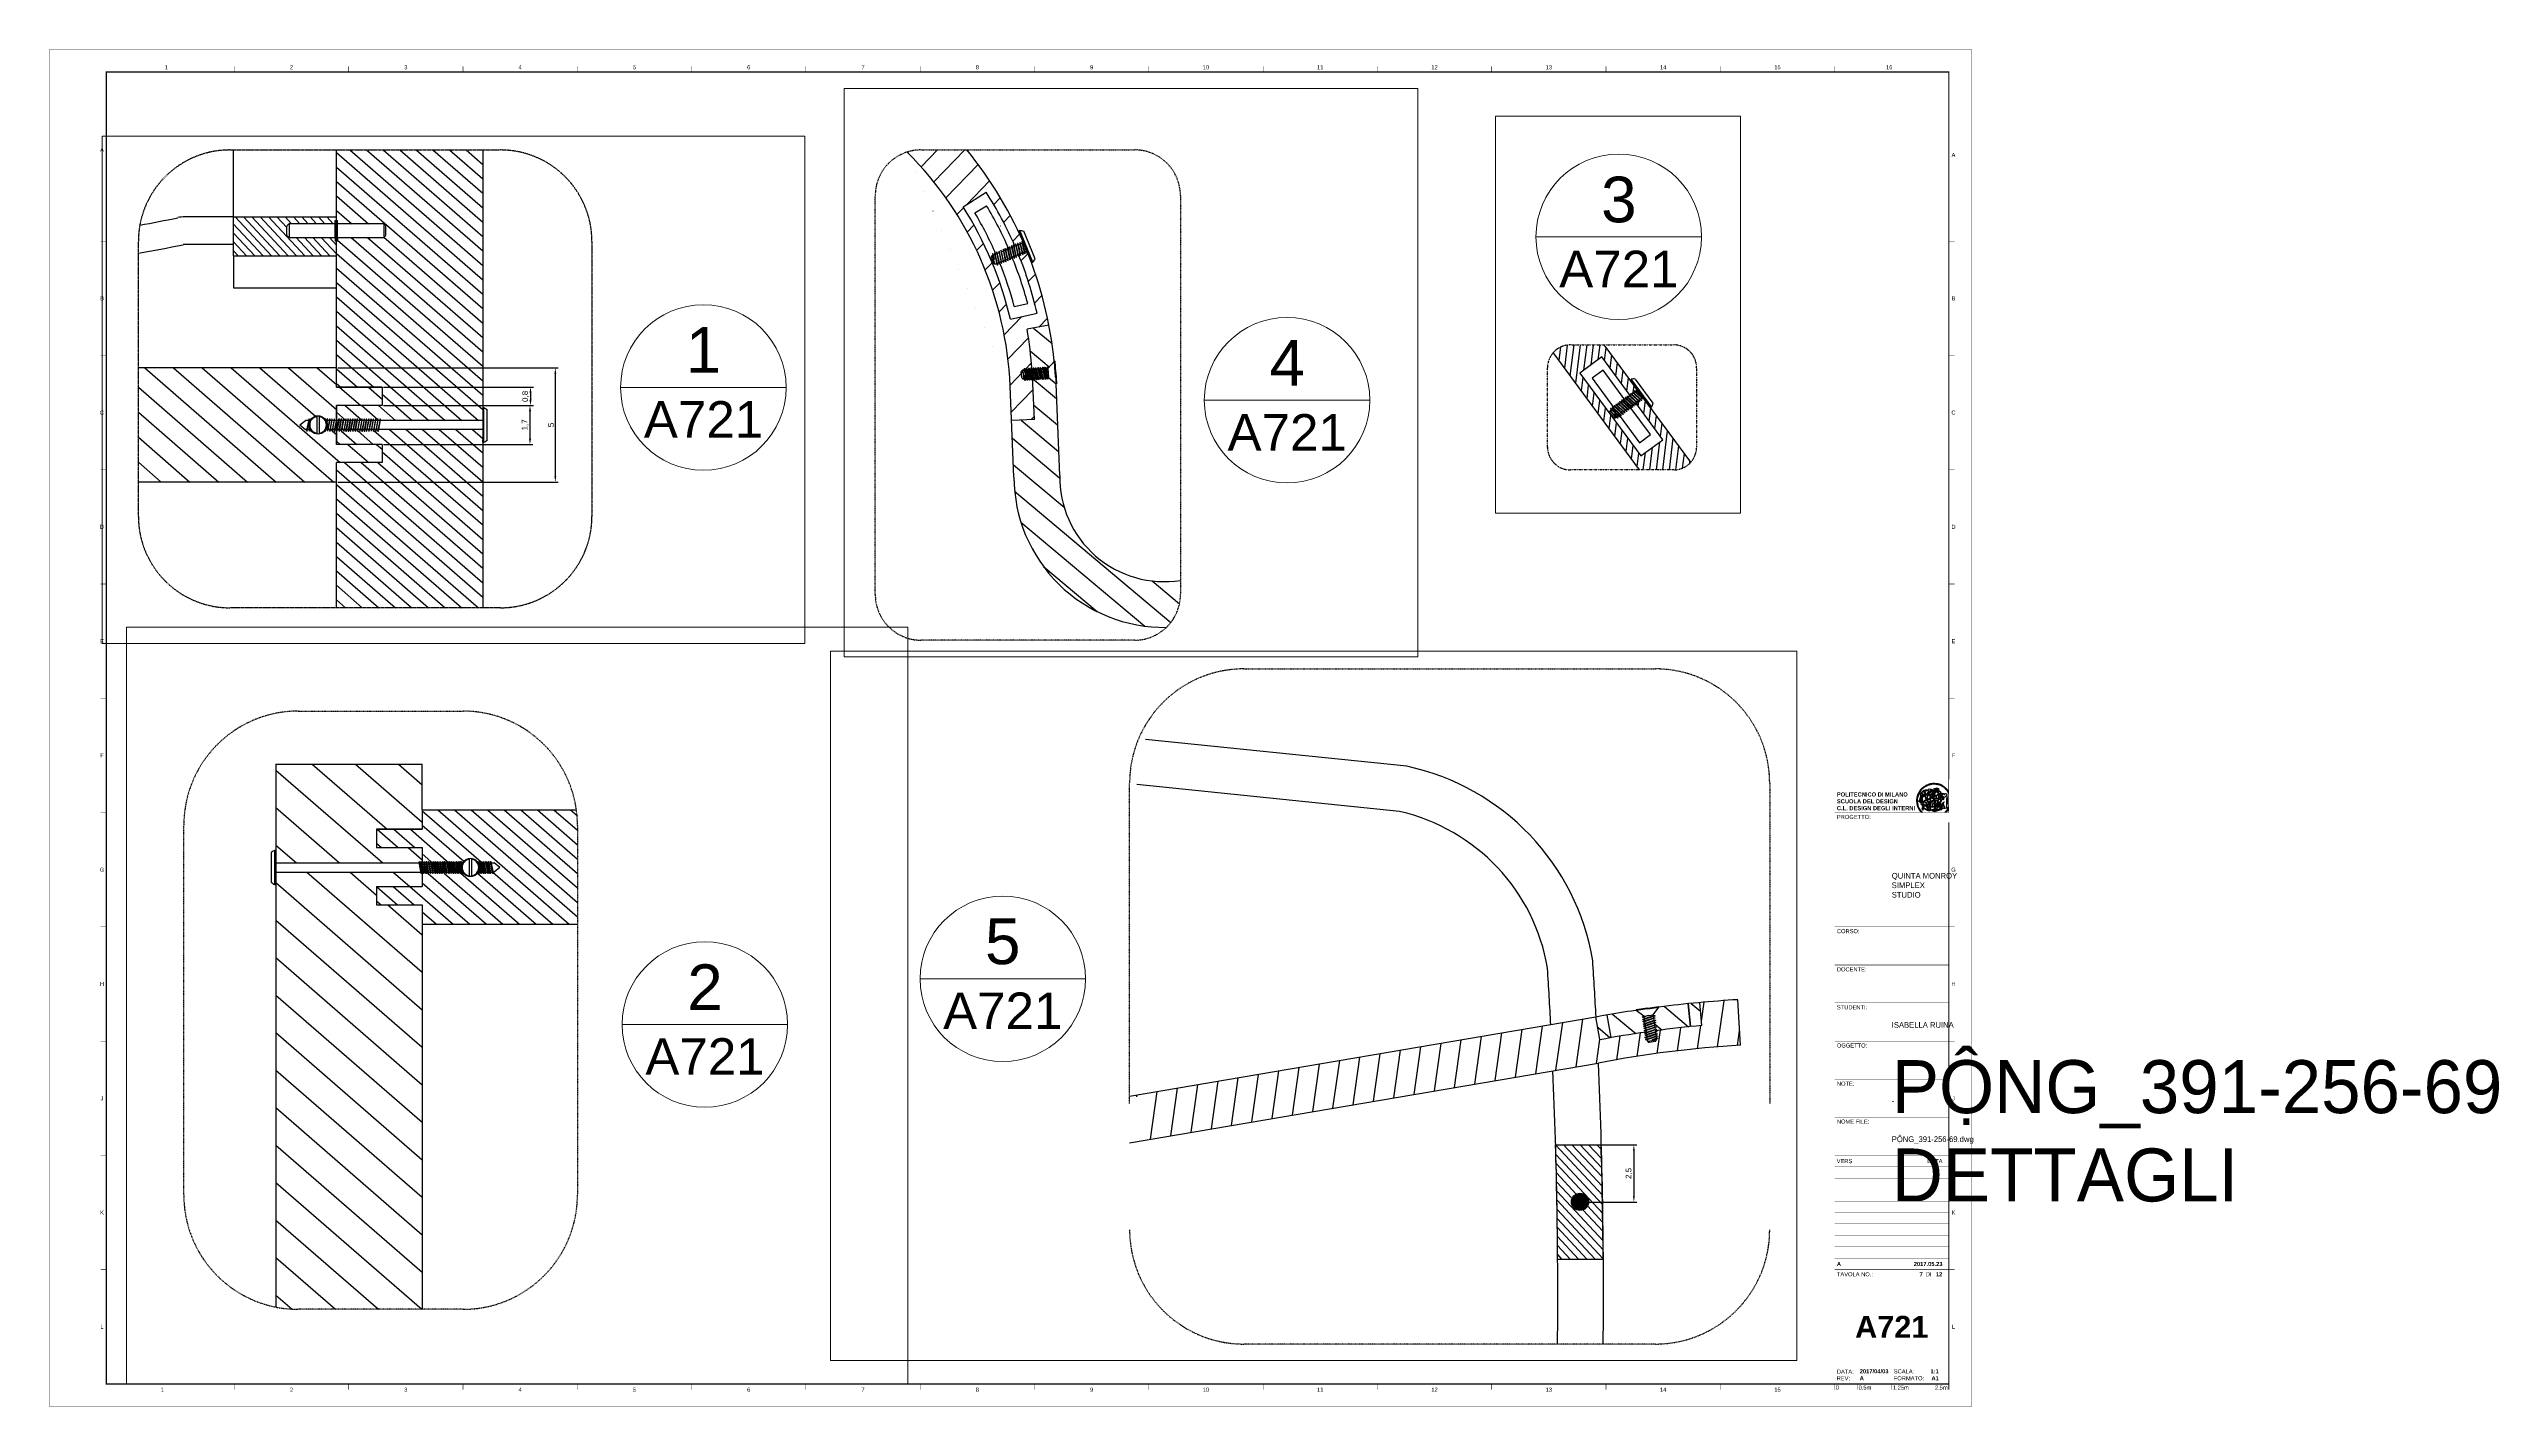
# Paper-space layout 'A721' of a CAD drawing. Header units: millimetres. Extents: x 0 to 1072, y 0 to 594.
# The model-space entities are those that its viewports show. They can reach past a viewport. Long polylines and large blocks are cut down to what shows.
import ezdxf
from ezdxf.enums import TextEntityAlignment as Align

# ---------------------------------------------------------------- set-up
doc = ezdxf.new("R2018")
doc.units = ezdxf.units.MM
doc.set_wipeout_variables(frame=1)
doc.linetypes.add('TRATTOPUNTO', pattern=[25.4, 12.7, -6.35, 0, -6.35])
doc.layers.get('0').update_dxf_attribs({"color": 70})
doc.layers.add('A-ANNO-SYMB', color=202, linetype='Continuous', lineweight=18)
for name, color, linetype in [('CONTORNO SEZIONI', 26, 'Continuous'), ('G-ANNO-TEXT', 3, 'Continuous'), ('G-ANNO-TTLB', 3, 'Continuous'), ('LINEE SEZIONATE', 5, 'Continuous'), ('SBAGLIATO CONTORNO SEZIONI', 3, 'Continuous'), ('SIMBOLI', 201, 'Continuous'), ('VITI', 3, 'Continuous'), ('VITIGIUSTO', 61, 'Continuous')]:
    doc.layers.add(name, color=color, linetype=linetype)
doc.layers.add('G-ANNO-NPLT', color=210, linetype='Continuous', plot=False)
doc.layers.add('riquadri', color=159, linetype='Continuous', plot=False)
doc.styles.add('ARIAL', font='arial.ttf')
doc.styles.add('ARIAL-BOLD', font='')
doc.styles.add('E-ARIAL', font='arial.ttf')
doc.styles.get("Standard").update_dxf_attribs({"font": 'arial.ttf'})
doc.styles.get('ARIAL-BOLD').set_extended_font_data('Arial', bold=True)
doc.dimstyles.new('ISO-25', dxfattribs={"dimtxt": 2.5, "dimasz": 2.5, "dimexe": 1.25, "dimexo": 0.625, "dimtad": 1, "dimtxsty": 'Standard', "dimcen": 2.5, "dimadec": 0, "dimazin": 0, "dimtfac": 1, "dimtmove": 0, "dimatfit": 3, "dimfxl": 1, "dimarcsym": 0})

# ---------------------------------------------------------------- blocks, each defined once
blk = doc.blocks.new('A1_GRID_LAYOUT')
at = {"layer": 'G-ANNO-NPLT', "const_width": 0.18}
for points in [[(841, 594), (0, 594)], [(0, 0), (0, 594)], [(841, 0), (841, 594)], [(841, 0), (0, 0)]]:
    blk.add_lwpolyline(points, dxfattribs=at)
at = {"layer": 'G-ANNO-TTLB', "const_width": 0.5, "flags": 128}
blk.add_lwpolyline([(25, 584), (25, 10), (831, 10), (831, 584)], close=True, dxfattribs=at)
at = {"layer": 'G-ANNO-TTLB', "const_width": 0.18, "flags": 128}
for points in [[(81, 586.5), (81, 584)], [(131, 586.5), (131, 584)], [(181, 586.5), (181, 584)], [(231, 586.5), (231, 584)], [(281, 586.5), (281, 584)], [(331, 586.5), (331, 584)], [(381, 586.5), (381, 584)], [(431, 586.5), (431, 584)], [(481, 586.5), (481, 584)], [(531, 586.5), (531, 584)], [(581, 586.5), (581, 584)], [(631, 586.5), (631, 584)], [(681, 586.5), (681, 584)], [(731, 586.5), (731, 584)], [(781, 586.5), (781, 584)], [(0, 578.5), (0, 576)], [(25, 510), (22.5, 510)], [(833.5, 510), (831, 510)], [(25, 460), (22.5, 460)], [(833.5, 460), (831, 460)], [(25, 410), (22.5, 410)], [(833.5, 410), (831, 410)], [(25, 360), (22.5, 360)], [(833.5, 360), (831, 360)], [(25, 310), (22.5, 310)], [(833.5, 310), (831, 310)], [(25, 260), (22.5, 260)], [(833.5, 260), (831, 260)], [(25, 210), (22.5, 210)], [(833.5, 210), (831, 210)], [(25, 160), (22.5, 160)], [(833.5, 160), (831, 160)], [(25, 110), (22.5, 110)], [(833.5, 110), (831, 110)], [(833.5, 110), (831, 110)], [(25, 60), (22.5, 60)], [(833.5, 60), (831, 60)], [(833.5, 60), (831, 60)], [(81, 10), (81, 7.5)], [(131, 10), (131, 7.5)], [(181, 10), (181, 7.5)], [(231, 10), (231, 7.5)], [(281, 10), (281, 7.5)], [(331, 10), (331, 7.5)], [(381, 10), (381, 7.5)], [(431, 10), (431, 7.5)], [(481, 10), (481, 7.5)], [(531, 10), (531, 7.5)], [(581, 10), (581, 7.5)], [(631, 10), (631, 7.5)], [(681, 10), (681, 7.5)], [(731, 10), (731, 7.5)], [(781, 10), (781, 7.5)]]:
    blk.add_lwpolyline(points, dxfattribs=at)
at = {"layer": 'G-ANNO-TTLB', "const_width": 0.18}
blk.add_lwpolyline([(716.5, 10), (776.5, 10)], dxfattribs=at)
at = {"layer": 'VITI', "style": 'ARIAL'}
for s, p in [('1', (51.3, 586.1)), ('2', (106, 586.1)), ('3', (156, 586.1)), ('4', (206, 586.1)), ('5', (256, 586.1)), ('6', (306, 586.1)), ('7', (356, 586.1)), ('8', (406, 586.1)), ('9', (456, 586.1)), ('10', (506, 586.1)), ('11', (556, 586.1)), ('12', (606, 586.1)), ('13', (656, 586.1)), ('14', (706, 586.1)), ('15', (756, 586.1)), ('16', (804.9, 586.1)), ('A', (23.1, 550)), ('A', (833, 547.7)), ('B', (23.1, 485)), ('B', (833, 485)), ('C', (23.1, 435)), ('C', (833, 435)), ('D', (23.1, 385)), ('D', (833, 385)), ('E', (23.1, 335)), ('E', (833, 335)), ('F', (23.1, 285)), ('F', (833, 285)), ('G', (23.1, 235)), ('G', (833, 235)), ('H', (23.1, 185)), ('H', (833, 185)), ('J', (23.1, 135)), ('J', (833, 135)), ('K', (23.1, 85)), ('K', (833, 85)), ('L', (23.1, 35)), ('L', (833, 35)), ('1', (49.5, 7.5)), ('2', (106, 7.5)), ('3', (156, 7.5)), ('4', (206, 7.5)), ('5', (256, 7.5)), ('6', (306, 7.5)), ('7', (356, 7.5)), ('8', (406, 7.5)), ('9', (456, 7.5)), ('10', (506, 7.5)), ('11', (556, 7.5)), ('12', (606, 7.5)), ('13', (656, 7.5)), ('14', (706, 7.5)), ('15', (756, 7.5))]:
    blk.add_text(s, height=1.8, dxfattribs=at).set_placement(p, align=Align.MIDDLE_CENTER)
blk = doc.blocks.new('logoPolimi')
for p, q in [((-2.37, 0.12), (-2.16, 0.11)), ((-2.37, 0.01), (-2.16, 0.01)), ((-2.36, 0.23), (-2.15, 0.21)), ((-2.35, 0.34), (-2.14, 0.31)), ((-2.33, 0.45), (-2.12, 0.41)), ((-2.3, 0.55), (-2.1, 0.51)), ((-2.28, 0.66), (-2.07, 0.6)), ((-2.24, 0.77), (-2.04, 0.7)), ((-2.2, 0.87), (-2.01, 0.79)), ((-2.16, 0.97), (-1.97, 0.89)), ((-2.11, 1.07), (-1.93, 0.98)), ((-2.06, 1.17), (-1.88, 1.07)), ((-2.01, 1.26), (-1.83, 1.15)), ((-1.94, 1.36), (-1.77, 1.24)), ((-1.88, 1.45), (-1.71, 1.32)), ((-1.84, 0.03), (-1.82, 0.35)), ((-1.81, 1.53), (-1.65, 1.4)), ((-1.74, 1.61), (-1.58, 1.47)), ((-1.73, 0.59), (-1.73, 0.59)), ((-1.73, 0.59), (-1.73, 0.59)), ((-1.66, 1.69), (-1.51, 1.54)), ((-1.65, 0.57), (-1.65, 0.57)), ((-1.59, 1.12), (-1.59, 1.12)), ((-1.58, 1.77), (-1.44, 1.61)), ((-1.51, 0.55), (-1.51, 0.55)), ((-1.51, 0.55), (-1.51, 0.55)), ((-1.49, 1.84), (-1.36, 1.68)), ((-1.41, 1.91), (-1.28, 1.74)), ((-1.32, 1.97), (-1.2, 1.8)), ((-1.31, 0.79), (-1.21, 0.75)), ((-1.21, 0.75), (-1.31, 0.79)), ((-1.21, 0.75), (-1.31, 0.79)), ((-1.22, 2.03), (-1.11, 1.85)), ((-1.21, 0.75), (-1.21, 0.75)), ((-1.21, 0.75), (-1.21, 0.75)), ((-1.19, 0.76), (-1.19, 0.76)), ((-1.19, 0.76), (-1.19, 0.76)), ((-1.17, 0.99), (-1.18, 0.99)), ((-1.18, 0.99), (-1.17, 0.99)), ((-1.16, 0.57), (-1.16, 0.57)), ((-1.16, 0.57), (-1.16, 0.57)), ((-1.13, 2.09), (-1.03, 1.9)), ((-1.1, 0.01), (-0.99, 0.06)), ((-0.99, 0.06), (-1.1, 0.01)), ((-0.99, 0.06), (-1.1, 0.01)), ((-1.03, 2.14), (-0.94, 1.95)), ((-0.99, 0.06), (-0.99, 0.06)), ((-0.99, 0.06), (-0.99, 0.06)), ((-0.97, 0.79), (-0.98, 0.79)), ((-0.89, 0.84), (-0.97, 0.79)), ((-0.97, 0.79), (-0.89, 0.84)), ((-0.96, 1.41), (-0.96, 1.41)), ((-0.96, 1.41), (-0.96, 1.41)), ((-0.93, 2.18), (-0.84, 1.99)), ((-0.89, 0.84), (-0.82, 0.87)), ((-0.82, 0.87), (-0.89, 0.84)), ((-0.89, 0.84), (-0.82, 0.87)), ((-0.88, 0.83), (-0.89, 0.84)), ((-0.85, 1.39), (-0.85, 1.39)), ((-0.85, 1.39), (-0.85, 1.39)), ((-0.84, 0.14), (-0.84, 0.14)), ((-0.83, 2.22), (-0.75, 2.03)), ((-0.77, 1.08), (-0.78, 1.08)), ((-0.78, 1.08), (-0.77, 1.08)), ((-0.61, 1.12), (-0.77, 1.08)), ((-0.77, 1.08), (-0.61, 1.12)), ((-0.77, 1.08), (-0.61, 1.12)), ((-0.75, 1.3), (-0.76, 1.29)), ((-0.76, 1.29), (-0.75, 1.3)), ((-0.72, 2.26), (-0.66, 2.06)), ((-0.65, 0.99), (-0.7, 0.96)), ((-0.69, 0.18), (-0.68, 0.18)), ((-0.66, 0.93), (-0.66, 0.93)), ((-0.66, 0.93), (-0.64, 0.93)), ((-0.66, 0.93), (-0.66, 0.93)), ((-0.66, 0.93), (-0.66, 0.93)), ((-0.63, 1.01), (-0.63, 1.01)), ((-0.63, 1.01), (-0.62, 1.01)), ((-0.63, 0.66), (-0.63, 0.66)), ((-0.61, 2.29), (-0.56, 2.09)), ((-0.6, 1.12), (-0.61, 1.12)), ((-0.61, 1.12), (-0.6, 1.12)), ((-0.61, 1.12), (-0.6, 1.12)), ((-0.61, 0.86), (-0.57, 0.85)), ((-0.57, 0.85), (-0.61, 0.86)), ((-0.61, 0.86), (-0.57, 0.85)), ((-0.53, 1.08), (-0.6, 1.12)), ((-0.6, 1.12), (-0.6, 1.11)), ((-0.6, 1.12), (-0.53, 1.08)), ((-0.57, 0.8), (-0.59, 0.8)), ((-0.57, 0.85), (-0.53, 0.84)), ((-0.57, 0.85), (-0.57, 0.85)), ((-0.57, 0.85), (-0.57, 0.85)), ((-0.57, 0.85), (-0.53, 0.84)), ((-0.56, 0.29), (-0.49, 0.48)), ((-0.56, 0.14), (-0.56, 0.29)), ((-0.5, 0.11), (-0.56, 0.14)), ((-0.53, 0.84), (-0.51, 0.84)), ((-0.53, 0.84), (-0.51, 0.84)), ((-0.53, 0.84), (-0.53, 0.84)), ((-0.51, 2.32), (-0.46, 2.11)), ((-0.51, 0.11), (-0.51, 0.11)), ((-0.51, 0.11), (-0.51, 0.11)), ((-0.34, 0.33), (-0.5, 0.11)), ((-0.49, 0.48), (-0.41, 0.55)), ((-0.42, 0.8), (-0.47, 0.79)), ((-0.42, 0.8), (-0.47, 0.79)), ((-0.47, 0.79), (-0.45, 0.76)), ((-0.47, 0.79), (-0.45, 0.76)), ((-0.45, 1.14), (-0.42, 1.11)), ((-0.42, 1.26), (-0.36, 1.22)), ((-0.41, 0.55), (-0.34, 0.49)), ((-0.4, 2.34), (-0.36, 2.13)), ((-0.4, 1.37), (-0.38, 1.38)), ((-0.39, 1.37), (-0.4, 1.37)), ((-0.35, 1.33), (-0.4, 1.37)), ((-0.39, 1.24), (-0.4, 1.23)), ((-0.38, 1.14), (-0.38, 1.14)), ((-0.34, 0.49), (-0.09, 0.48)), ((-0.16, 0.32), (-0.34, 0.33)), ((-0.14, 0.32), (-0.31, 0.34)), ((-0.29, 2.35), (-0.26, 2.14)), ((-0.28, 1.3), (-0.29, 1.3)), ((-0.28, 1.3), (-0.28, 1.3)), ((-0.18, 2.36), (-0.16, 2.15)), ((-0.16, 1.24), (-0.16, 1.25)), ((-0.16, 1.25), (-0.16, 1.25)), ((-0.16, 0.49), (-0.14, 0.64)), ((-0.06, 0.27), (-0.16, 0.32)), ((-0.1, 0.88), (-0.09, 0.87)), ((-0.08, 1.37), (-0.08, 1.38)), ((-0.08, 1.23), (-0.05, 1.21)), ((-0.05, 1.21), (-0.08, 1.23)), ((-0.08, 1.23), (-0.05, 1.21)), ((-0.07, 2.37), (-0.06, 2.16)), ((-0.03, 0.26), (-0.06, 0.27)), ((-0.05, 1.21), (-0.04, 1.21)), ((-0.04, 1.21), (-0.05, 1.21)), ((-0.04, 1.21), (-0.04, 1.21)), ((-0.04, 1.21), (-0.04, 1.21)), ((-0.04, 0.48), (-0.03, 0.26)), ((0.03, 1.15), (0.03, 1.15)), ((0.03, 0.66), (0.03, 0.67)), ((0.04, 2.37), (0.04, 2.16)), ((0.07, 0.58), (0.07, 0.57)), ((0.1, 1.18), (0.1, 1.18)), ((0.1, 0.84), (0.1, 0.84)), ((0.13, 1.32), (0.17, 1.19)), ((0.15, 2.36), (0.14, 2.16)), ((0.14, 0.71), (0.34, 0.65)), ((0.31, 0.56), (0.17, 0.63)), ((0.26, 2.36), (0.24, 2.15)), ((0.27, 1.61), (0.27, 1.61)), ((0.27, 1.61), (0.27, 1.61)), ((0.27, 1.61), (0.27, 1.61)), ((0.29, 1.29), (0.29, 1.29)), ((0.29, 1.29), (0.29, 1.29)), ((0.29, 1.29), (0.29, 1.29)), ((0.29, 1.29), (0.29, 1.29)), ((0.33, 0.49), (0.34, 0.49)), ((0.33, 0.03), (0.35, 0.03)), ((0.33, 0.03), (0.35, 0.03)), ((0.37, 2.34), (0.34, 2.13)), ((0.34, 0.65), (0.34, 0.64)), ((0.35, 0.03), (0.57, 0.06)), ((0.35, 0.03), (0.57, 0.06)), ((0.35, 0.03), (0.35, 0.03)), ((0.35, 0.03), (0.35, 0.03)), ((0.38, 1.36), (0.37, 1.35)), ((0.38, 0.34), (0.37, 0.34)), ((0.38, 0.34), (0.38, 0.34)), ((0.43, 0.67), (0.39, 0.64)), ((0.48, 2.32), (0.44, 2.12)), ((0.49, 1.05), (0.51, 1.13)), ((0.51, 1.13), (0.49, 1.05)), ((0.49, 1.05), (0.51, 1.13)), ((0.51, 1.31), (0.5, 1.29)), ((0.51, 1.13), (0.52, 1.23)), ((0.52, 1.23), (0.51, 1.23)), ((0.51, 1.23), (0.52, 1.23)), ((0.52, 1.23), (0.51, 1.13)), ((0.51, 1.13), (0.52, 1.23)), ((0.52, 1.24), (0.6, 1.37)), ((0.52, 1.23), (0.6, 1.36)), ((0.6, 1.36), (0.52, 1.23)), ((0.52, 1.23), (0.52, 1.23)), ((0.52, 1.23), (0.52, 1.24)), ((0.52, 1.23), (0.52, 1.23)), ((0.55, 1.07), (0.53, 1.06)), ((0.53, 1.04), (0.53, 1.06)), ((0.53, 1.05), (0.53, 1.04)), ((0.59, 2.3), (0.54, 2.09)), ((0.54, 0.3), (0.63, 0.32)), ((0.54, -0.08), (0.61, 0.06)), ((0.61, 0.06), (0.54, -0.08)), ((0.54, -0.08), (0.61, 0.06)), ((0.56, 0.19), (0.59, 0.21)), ((0.57, 1.07), (0.57, 1.07)), ((0.57, 1.07), (0.57, 1.07)), ((0.57, 1.07), (0.57, 1.07)), ((0.57, 1.07), (0.57, 1.07)), ((0.57, 1.07), (0.57, 1.07)), ((0.57, 1.07), (0.57, 1.07)), ((0.57, 1.07), (0.57, 1.07)), ((0.58, 0.3), (0.59, 0.29)), ((0.59, 0.78), (0.59, 0.79)), ((0.59, 0.79), (0.59, 0.79)), ((0.59, 0.79), (0.59, 0.79)), ((0.59, 0.79), (0.59, 0.78)), ((0.61, 0.06), (0.6, 0.07)), ((0.6, 0.07), (0.61, 0.06)), ((0.61, 0.06), (0.61, 0.07)), ((0.62, 0.21), (0.65, 0.22)), ((0.69, 2.27), (0.63, 2.07)), ((0.64, 1.37), (0.65, 1.37)), ((0.69, 0.86), (0.68, 0.86)), ((0.68, 0.86), (0.69, 0.86)), ((0.68, 0.76), (0.68, 0.76)), ((0.8, 2.23), (0.73, 2.03)), ((0.76, 0.26), (0.76, 0.26)), ((0.9, 2.19), (0.82, 2)), ((0.82, 0.35), (0.84, 0.36)), ((0.82, 0.35), (0.82, 0.35)), ((0.84, 0.36), (0.84, 0.37)), ((0.85, 0.34), (1.05, 0.35)), ((1, 2.15), (0.91, 1.96)), ((0.93, 1.05), (0.93, 1.05)), ((0.93, 1.05), (0.93, 1.05)), ((0.93, 1.05), (0.93, 1.04)), ((0.93, 1.05), (0.93, 1.05)), ((0.97, 0.66), (0.96, 0.66)), ((1.01, 0.97), (0.98, 0.96)), ((1.1, 2.1), (1, 1.91)), ((1.2, 2.04), (1.09, 1.86)), ((1.17, 0.96), (1.17, 0.95)), ((1.17, 0.95), (1.17, 0.95)), ((1.29, 1.99), (1.18, 1.81)), ((1.38, 1.92), (1.26, 1.75)), ((1.34, 0.37), (1.26, 0.04)), ((1.27, 0.37), (1.27, 0.38)), ((1.28, 0.95), (1.28, 0.95)), ((1.47, 1.86), (1.34, 1.69)), ((1.37, 0.73), (1.46, 0.81)), ((1.41, 0.4), (1.41, 0.41)), ((1.56, 1.79), (1.42, 1.63)), ((1.64, 1.71), (1.49, 1.56)), ((1.49, 0.9), (1.57, 0.92)), ((1.72, 1.63), (1.56, 1.49)), ((1.67, 0.6), (1.57, 0.53)), ((1.79, 1.55), (1.63, 1.41)), ((1.86, 1.47), (1.7, 1.34)), ((1.93, 1.38), (1.76, 1.26)), ((1.99, 1.29), (1.81, 1.17)), ((2.05, 1.19), (1.87, 1.09)), ((2.1, 1.1), (1.92, 1)), ((2.15, 1), (1.96, 0.91)), ((2.19, 0.9), (2, 0.82)), ((2.23, 0.79), (2.04, 0.72)), ((2.27, 0.69), (2.07, 0.63)), ((2.3, 0.58), (2.09, 0.53)), ((2.32, 0.47), (2.12, 0.43)), ((2.34, 0.37), (2.13, 0.33)), ((2.36, 0.26), (2.15, 0.23)), ((2.37, 0.15), (2.16, 0.13)), ((2.37, 0.04), (2.16, 0.03)), ((-2.37, -0.1), (-2.16, -0.09)), ((-2.36, -0.21), (-2.15, -0.19)), ((-2.35, -0.32), (-2.14, -0.29)), ((-2.33, -0.43), (-2.12, -0.39)), ((-2.31, -0.54), (-2.1, -0.49)), ((-2.28, -0.65), (-2.08, -0.59)), ((-2.25, -0.75), (-2.05, -0.69)), ((-2.21, -0.86), (-2.02, -0.78)), ((-2.17, -0.96), (-1.98, -0.87)), ((-2.12, -1.06), (-1.93, -0.96)), ((-2.07, -1.16), (-1.89, -1.05)), ((-2.04, -0.15), (-1.97, -0.2)), ((-2.01, -1.25), (-1.84, -1.14)), ((-1.95, -1.34), (-1.78, -1.22)), ((-1.89, -1.43), (-1.72, -1.31)), ((-1.82, -1.52), (-1.66, -1.38)), ((-1.75, -1.6), (-1.59, -1.46)), ((-1.67, -1.68), (-1.52, -1.53)), ((-1.58, -0.12), (-1.6, -0.18)), ((-1.6, -0.18), (-1.58, -0.28)), ((-1.57, -0.54), (-1.59, -0.54)), ((-1.59, -0.54), (-1.59, -0.54)), ((-1.59, -1.76), (-1.45, -1.6)), ((-1.56, -0.32), (-1.56, -0.31)), ((-1.56, -0.31), (-1.56, -0.31)), ((-1.53, -0.65), (-1.53, -0.65)), ((-1.53, -0.65), (-1.53, -0.65)), ((-1.51, -1.83), (-1.37, -1.67)), ((-1.48, -0.86), (-1.48, -0.85)), ((-1.42, -0.37), (-1.42, -0.37)), ((-1.42, -1.9), (-1.29, -1.73)), ((-1.38, -0.46), (-1.38, -0.46)), ((-1.33, -1.96), (-1.21, -1.79)), ((-1.31, -0.24), (-1.31, -0.23)), ((-1.31, -0.23), (-1.31, -0.24)), ((-1.24, -2.02), (-1.13, -1.84)), ((-1.23, -0.19), (-1.23, -0.19)), ((-1.23, -0.19), (-1.23, -0.19)), ((-1.23, -0.19), (-1.23, -0.19)), ((-1.23, -0.19), (-1.23, -0.19)), ((-1.14, -2.08), (-1.04, -1.89)), ((-1.04, -2.13), (-0.95, -1.94)), ((-1.01, -0.39), (-1.02, -0.39)), ((-1.02, -0.39), (-1.01, -0.39)), ((-1.02, -0.7), (-1.02, -0.7)), ((-1.02, -0.7), (-1.02, -0.7)), ((-1.02, -0.7), (-1.02, -0.7)), ((-0.94, -2.18), (-0.86, -1.98)), ((-0.84, -2.22), (-0.77, -2.02)), ((-0.79, -0.51), (-0.83, -0.58)), ((-0.83, -0.58), (-0.79, -0.51)), ((-0.83, -0.58), (-0.79, -0.51)), ((-0.78, -1.05), (-0.83, -0.94)), ((-0.83, -0.94), (-0.78, -1.05)), ((-0.83, -0.94), (-0.83, -0.94)), ((-0.83, -0.94), (-0.78, -1.05)), ((-0.82, -1.23), (-0.82, -1.23)), ((-0.82, -1.23), (-0.77, -1.23)), ((-0.77, -1.23), (-0.82, -1.23)), ((-0.82, -1.23), (-0.82, -1.23)), ((-0.77, -1.23), (-0.82, -1.23)), ((-0.75, -0.96), (-0.8, -0.89)), ((-0.8, -0.89), (-0.79, -0.92)), ((-0.79, -0.92), (-0.8, -0.89)), ((-0.8, -0.89), (-0.75, -0.96)), ((-0.79, -0.92), (-0.8, -0.89)), ((-0.8, -0.89), (-0.8, -0.89)), ((-0.8, -0.89), (-0.75, -0.96)), ((-0.79, -0.92), (-0.78, -0.95)), ((-0.78, -0.95), (-0.79, -0.92)), ((-0.78, -0.95), (-0.79, -0.92)), ((-0.77, -0.49), (-0.78, -0.48)), ((-0.78, -0.48), (-0.77, -0.49)), ((-0.78, -0.95), (-0.76, -1)), ((-0.76, -1), (-0.78, -0.95)), ((-0.76, -1), (-0.78, -0.95)), ((-0.71, -0.89), (-0.75, -0.87)), ((-0.75, -0.87), (-0.71, -0.89)), ((-0.75, -0.87), (-0.71, -0.89)), ((-0.72, -1.01), (-0.75, -0.96)), ((-0.75, -0.96), (-0.72, -1.01)), ((-0.75, -0.96), (-0.72, -1.01)), ((-0.74, -2.25), (-0.67, -2.05)), ((-0.64, -0.93), (-0.71, -0.89)), ((-0.71, -0.89), (-0.64, -0.93)), ((-0.71, -0.89), (-0.64, -0.93)), ((-0.66, -0.53), (-0.66, -0.53)), ((-0.66, -0.53), (-0.66, -0.53)), ((-0.66, -0.53), (-0.66, -0.53)), ((-0.63, -2.29), (-0.57, -2.08)), ((-0.52, -2.31), (-0.48, -2.11)), ((-0.39, -0.81), (-0.51, -0.69)), ((-0.51, -1.04), (-0.5, -1.04)), ((-0.48, -0.42), (-0.48, -0.42)), ((-0.48, -0.42), (-0.48, -0.42)), ((-0.48, -0.42), (-0.48, -0.42)), ((-0.42, -2.33), (-0.38, -2.13)), ((-0.41, -0.51), (-0.41, -0.51)), ((-0.38, -0.05), (-0.39, -0.12)), ((-0.39, -0.12), (-0.37, -0.1)), ((-0.35, -0.14), (-0.37, -0.08)), ((-0.37, -0.09), (-0.37, -0.09)), ((-0.33, -0.12), (-0.35, -0.14)), ((-0.32, -0.14), (-0.35, -0.14)), ((-0.35, -0.18), (-0.34, -0.22)), ((-0.34, -0.08), (-0.29, -0.16)), ((-0.34, -0.22), (-0.34, -0.22)), ((-0.27, -0.17), (-0.32, -0.14)), ((-0.31, -2.35), (-0.28, -2.14)), ((-0.25, -0.91), (-0.26, -0.9)), ((-0.26, -1.29), (0.1, -1.2)), ((0.1, -1.2), (-0.26, -1.29)), ((0.08, -1.4), (-0.26, -1.29)), ((-0.26, -1.29), (0.08, -1.4)), ((-0.26, -1.38), (-0.26, -1.29)), ((-0.26, -1.29), (-0.26, -1.29)), ((-0.26, -1.29), (-0.26, -1.38)), ((-0.26, -1.29), (0.08, -1.4)), ((-0.26, -1.29), (-0.26, -1.29)), ((0.08, -1.49), (-0.26, -1.38)), ((-0.26, -1.38), (0.09, -1.49)), ((-0.2, -2.36), (-0.18, -2.15)), ((-0.14, -0.15), (-0.16, -0.13)), ((-0.11, -0.04), (-0.12, -0.05)), ((-0.09, -2.37), (-0.08, -2.16)), ((-0.04, -0.41), (-0.01, -0.44)), ((-0.01, -0.44), (-0.04, -0.41)), ((-0.04, -0.41), (-0.01, -0.44)), ((0.03, -2.37), (0.02, -2.16)), ((0.07, -0.84), (0.07, -0.84)), ((0.07, -0.84), (0.07, -0.84)), ((0.1, -1.2), (0.08, -1.32)), ((0.08, -1.32), (0.13, -1.2)), ((0.08, -1.4), (0.72, -1.22)), ((0.72, -1.22), (0.08, -1.4)), ((0.08, -1.4), (0.72, -1.22)), ((0.72, -1.31), (0.08, -1.49)), ((0.08, -1.44), (0.08, -1.4)), ((0.08, -1.4), (0.08, -1.44)), ((0.08, -1.4), (0.08, -1.49)), ((0.08, -1.49), (0.08, -1.44)), ((0.08, -1.44), (0.08, -1.44)), ((0.08, -1.44), (0.08, -1.45)), ((0.08, -1.45), (0.08, -1.46)), ((0.08, -1.46), (0.08, -1.49)), ((0.1, -1.01), (0.09, -0.86)), ((0.1, -1.01), (0.09, -0.86)), ((0.09, -1.49), (0.72, -1.31)), ((0.1, -1.2), (0.12, -1.04)), ((0.12, -1.04), (0.1, -1.2)), ((0.13, -1.2), (0.1, -1.2)), ((0.1, -1.2), (0.13, -1.2)), ((0.13, -1.2), (0.1, -1.2)), ((0.1, -1.2), (0.1, -1.2)), ((0.11, -0.44), (0.11, -0.44)), ((0.11, -0.44), (0.11, -0.44)), ((0.12, -0.21), (0.12, -0.21)), ((0.12, -0.21), (0.12, -0.21)), ((0.12, -0.21), (0.12, -0.21)), ((0.12, -0.21), (0.12, -0.21)), ((0.12, -0.21), (0.12, -0.21)), ((0.12, -0.21), (0.12, -0.21)), ((0.12, -0.21), (0.12, -0.21)), ((0.12, -0.21), (0.12, -0.21)), ((0.12, -0.21), (0.12, -0.21)), ((0.12, -0.21), (0.12, -0.21)), ((0.12, -0.21), (0.12, -0.21)), ((0.12, -0.21), (0.12, -0.21)), ((0.12, -0.21), (0.12, -0.21)), ((0.12, -0.56), (0.14, -0.53)), ((0.14, -0.53), (0.12, -0.56)), ((0.12, -0.56), (0.14, -0.53)), ((0.12, -1.04), (0.12, -1.04)), ((0.12, -1.04), (0.12, -1.04)), ((0.12, -1.04), (0.12, -1.04)), ((0.14, -2.37), (0.12, -2.16)), ((0.21, -0.99), (0.13, -1.2)), ((0.13, -1.2), (0.21, -0.99)), ((0.36, -1.14), (0.13, -1.2)), ((0.13, -1.2), (0.26, -1.17)), ((0.14, -0.53), (0.16, -0.49)), ((0.16, -0.49), (0.14, -0.53)), ((0.14, -0.53), (0.16, -0.49)), ((0.16, -0.49), (0.16, -0.49)), ((0.16, -0.49), (0.16, -0.49)), ((0.28, -1.19), (0.21, -0.99)), ((0.21, -0.99), (0.31, -1.27)), ((0.25, -2.36), (0.22, -2.15)), ((0.24, -0.17), (0.24, -0.16)), ((0.24, -0.16), (0.24, -0.17)), ((0.25, -0.84), (0.25, -0.88)), ((0.25, -0.88), (0.25, -0.84)), ((0.25, -0.88), (0.25, -0.84)), ((0.25, -0.88), (0.29, -1.17)), ((0.26, -0.88), (0.25, -0.88)), ((0.31, -1.27), (0.25, -0.88)), ((0.26, -1.17), (0.28, -1.16)), ((0.28, -1.16), (0.36, -1.14)), ((0.29, -1.17), (0.28, -1.19)), ((0.35, -2.34), (0.32, -2.14)), ((0.36, -1.14), (0.72, -1.22)), ((0.72, -1.22), (0.36, -1.14)), ((0.46, -2.32), (0.42, -2.12)), ((0.49, -0.31), (0.49, -0.31)), ((0.49, -0.31), (0.49, -0.31)), ((0.5, -0.27), (0.5, -0.27)), ((0.51, -0.27), (0.51, -0.27)), ((0.57, -2.3), (0.52, -2.1)), ((0.68, -2.27), (0.62, -2.07)), ((0.78, -2.24), (0.71, -2.04)), ((0.72, -0.81), (0.75, -0.89)), ((0.72, -1.22), (0.72, -1.31)), ((0.72, -1.31), (0.72, -1.22)), ((0.74, -0.23), (0.74, -0.23)), ((0.74, -0.23), (0.75, -0.24)), ((0.75, -0.23), (0.75, -0.23)), ((0.89, -2.2), (0.81, -2)), ((0.86, -0.25), (0.82, -0.34)), ((0.87, -0.22), (0.86, -0.23)), ((0.87, -0.22), (0.86, -0.25)), ((0.99, -2.15), (0.9, -1.96)), ((0.96, -0.58), (0.96, -0.57)), ((1.09, -2.11), (0.99, -1.92)), ((1.05, -1.05), (1.04, -1.05)), ((1.19, -2.05), (1.08, -1.87)), ((1.28, -2), (1.17, -1.82)), ((1.37, -1.93), (1.25, -1.76)), ((1.31, -0.27), (1.3, -0.26)), ((1.3, -0.26), (1.3, -0.26)), ((1.3, -0.26), (1.3, -0.26)), ((1.3, -0.26), (1.31, -0.27)), ((1.3, -0.26), (1.3, -0.26)), ((1.46, -1.87), (1.33, -1.7)), ((1.54, -1.8), (1.41, -1.64)), ((1.63, -1.72), (1.48, -1.57)), ((1.71, -1.65), (1.55, -1.5)), ((1.78, -1.57), (1.62, -1.43)), ((1.85, -1.48), (1.69, -1.35)), ((1.92, -1.39), (1.75, -1.27)), ((1.98, -1.3), (1.81, -1.19)), ((2.04, -1.21), (1.86, -1.1)), ((2.09, -1.11), (1.91, -1.01)), ((2.14, -1.01), (1.95, -0.92)), ((2.19, -0.91), (1.99, -0.83)), ((2.23, -0.81), (2.03, -0.74)), ((2.26, -0.7), (2.06, -0.64)), ((2.29, -0.6), (2.09, -0.55)), ((2.32, -0.49), (2.11, -0.45)), ((2.34, -0.38), (2.13, -0.35)), ((2.35, -0.27), (2.15, -0.25)), ((2.37, -0.08), (2.16, -0.07)), ((2.36, -0.16), (2.16, -0.15))]:
    blk.add_line(p, q)
for points in [[(-1.9, 0.12), (-1.94, 0.02), (-2.05, -0.09), (-2.05, -0.09)], [(-1.86, 0.38), (-1.86, 0.38), (-1.87, 0.19), (-1.9, 0.12)], [(-1.76, 0.6), (-1.76, 0.6), (-1.84, 0.57), (-1.86, 0.38)], [(-1.86, -0.04), (-1.84, 0.02), (-1.84, 0.03), (-1.84, 0.03)], [(-1.82, 0.78), (-1.83, 0.8), (-1.85, 0.86), (-1.83, 0.88)], [(-1.82, 0.78), (-1.83, 0.8), (-1.85, 0.86), (-1.83, 0.88)], [(-1.83, 0.88), (-1.81, 0.9), (-1.76, 0.96), (-1.76, 0.96)], [(-1.83, 0.88), (-1.81, 0.9), (-1.76, 0.96), (-1.76, 0.96)], [(-1.76, 0.6), (-1.83, 0.7), (-1.78, 0.74), (-1.78, 0.74)], [(-1.78, 0.74), (-1.79, 0.74), (-1.83, 0.7), (-1.76, 0.6)], [(-1.78, 0.74), (-1.8, 0.76), (-1.81, 0.78), (-1.82, 0.78)], [(-1.78, 0.74), (-1.8, 0.76), (-1.81, 0.78), (-1.82, 0.78)], [(-1.82, 0.35), (-1.81, 0.5), (-1.73, 0.59), (-1.73, 0.59)], [(-1.82, -0.19), (-1.73, -0.07), (-1.75, 0.14), (-1.75, 0.3)], [(-1.75, 0.33), (-1.75, 0.17), (-1.73, -0.05), (-1.8, -0.17)], [(-1.78, 0.74), (-1.75, 0.72), (-1.72, 0.69), (-1.68, 0.7)], [(-1.68, 0.7), (-1.72, 0.69), (-1.75, 0.72), (-1.78, 0.74)], [(-1.68, 0.7), (-1.72, 0.69), (-1.75, 0.72), (-1.78, 0.74)], [(-1.78, 0.74), (-1.78, 0.74), (-1.78, 0.74), (-1.78, 0.74)], [(-1.76, 0.96), (-1.68, 1.1), (-1.59, 1.12), (-1.59, 1.12)], [(-1.76, 0.96), (-1.68, 1.1), (-1.6, 1.12), (-1.6, 1.12)], [(-1.73, 0.59), (-1.74, 0.59), (-1.75, 0.6), (-1.76, 0.6)], [(-1.73, 0.59), (-1.74, 0.59), (-1.75, 0.6), (-1.76, 0.6)], [(-1.75, 0.3), (-1.76, 0.47), (-1.65, 0.57), (-1.65, 0.57)], [(-1.65, 0.57), (-1.65, 0.57), (-1.76, 0.5), (-1.75, 0.33)], [(-1.65, 0.57), (-1.68, 0.58), (-1.7, 0.58), (-1.73, 0.59)], [(-1.65, 0.57), (-1.68, 0.58), (-1.7, 0.58), (-1.73, 0.59)], [(-1.5, 0.71), (-1.53, 0.74), (-1.61, 0.71), (-1.68, 0.7)], [(-1.68, 0.7), (-1.61, 0.71), (-1.53, 0.73), (-1.5, 0.71)], [(-1.5, 0.71), (-1.53, 0.73), (-1.61, 0.71), (-1.68, 0.7)], [(-1.51, 0.55), (-1.56, 0.56), (-1.61, 0.56), (-1.65, 0.57)], [(-1.65, 0.57), (-1.61, 0.56), (-1.56, 0.56), (-1.51, 0.55)], [(-1.51, 0.55), (-1.56, 0.56), (-1.61, 0.56), (-1.65, 0.57)], [(-1.59, 1.12), (-1.6, 1.06), (-1.61, 0.99), (-1.61, 0.97)], [(-1.61, 0.97), (-1.61, 0.99), (-1.6, 1.06), (-1.59, 1.12)], [(-1.61, 0.97), (-1.61, 0.99), (-1.6, 1.06), (-1.59, 1.12)], [(-1.61, 0.97), (-1.61, 0.95), (-1.56, 0.88), (-1.54, 0.87)], [(-1.54, 0.87), (-1.56, 0.88), (-1.61, 0.95), (-1.61, 0.97)], [(-1.54, 0.87), (-1.56, 0.88), (-1.61, 0.96), (-1.61, 0.97)], [(-1.59, 1.12), (-1.59, 1.13), (-1.59, 1.15), (-1.58, 1.16)], [(-1.59, 1.12), (-1.59, 1.13), (-1.59, 1.15), (-1.58, 1.16)], [(-1.58, 1.16), (-1.57, 1.21), (-1.52, 1.23), (-1.49, 1.25)], [(-1.58, 1.16), (-1.57, 1.21), (-1.52, 1.23), (-1.49, 1.25)], [(-1.58, 0.36), (-1.58, 0.48), (-1.51, 0.55), (-1.51, 0.55)], [(-1.51, 0.55), (-1.51, 0.55), (-1.58, 0.48), (-1.58, 0.36)], [(-1.51, 0.55), (-1.51, 0.55), (-1.58, 0.48), (-1.58, 0.36)], [(-1.55, 0.04), (-1.55, 0.08), (-1.58, 0.25), (-1.58, 0.36)], [(-1.58, 0.36), (-1.58, 0.25), (-1.55, 0.08), (-1.55, 0.04)], [(-1.58, 0.36), (-1.58, 0.25), (-1.55, 0.08), (-1.55, 0.04)], [(-1.58, -0.12), (-1.57, -0.06), (-1.55, 0.02), (-1.55, 0.04)], [(-1.55, 0.04), (-1.55, 0.02), (-1.57, -0.06), (-1.58, -0.12)], [(-1.55, 0.04), (-1.55, 0.02), (-1.56, -0.04), (-1.57, -0.1)], [(-1.54, 0.87), (-1.52, 0.85), (-1.47, 0.83), (-1.44, 0.83)], [(-1.44, 0.83), (-1.47, 0.83), (-1.52, 0.85), (-1.54, 0.87)], [(-1.45, 0.83), (-1.47, 0.83), (-1.52, 0.85), (-1.54, 0.87)], [(-1.51, 0.55), (-1.33, 0.54), (-1.16, 0.57), (-1.16, 0.57)], [(-1.16, 0.57), (-1.16, 0.57), (-1.33, 0.54), (-1.51, 0.55)], [(-1.16, 0.57), (-1.16, 0.57), (-1.33, 0.54), (-1.51, 0.55)], [(-1.5, 0.71), (-1.46, 0.68), (-1.4, 0.62), (-1.33, 0.66)], [(-1.33, 0.66), (-1.4, 0.62), (-1.46, 0.68), (-1.5, 0.71)], [(-1.33, 0.66), (-1.4, 0.62), (-1.46, 0.68), (-1.5, 0.71)], [(-1.49, 1.25), (-1.46, 1.26), (-1.42, 1.33), (-1.39, 1.36)], [(-1.49, 1.25), (-1.46, 1.27), (-1.43, 1.34), (-1.39, 1.36)], [(-1.31, 0.79), (-1.33, 0.79), (-1.42, 0.83), (-1.45, 0.83)], [(-1.44, 0.83), (-1.42, 0.83), (-1.33, 0.79), (-1.31, 0.79)], [(-1.31, 0.79), (-1.33, 0.79), (-1.42, 0.83), (-1.44, 0.83)], [(-1.35, 1.1), (-1.4, 1.17), (-1.36, 1.23), (-1.29, 1.31)], [(-1.29, 1.31), (-1.36, 1.23), (-1.4, 1.17), (-1.35, 1.1)], [(-1.35, 1.1), (-1.4, 1.17), (-1.36, 1.23), (-1.29, 1.31)], [(-1.39, 1.36), (-1.35, 1.38), (-1.26, 1.4), (-1.19, 1.41)], [(-1.39, 1.36), (-1.35, 1.38), (-1.26, 1.4), (-1.19, 1.41)], [(-1.18, 0.99), (-1.24, 0.97), (-1.3, 1.03), (-1.35, 1.1)], [(-1.35, 1.1), (-1.3, 1.03), (-1.24, 0.97), (-1.18, 0.99)], [(-1.18, 1), (-1.24, 0.97), (-1.3, 1.03), (-1.35, 1.1)], [(-1.33, 0.66), (-1.28, 0.7), (-1.23, 0.73), (-1.21, 0.75)], [(-1.21, 0.75), (-1.23, 0.73), (-1.28, 0.7), (-1.33, 0.66)], [(-1.21, 0.75), (-1.23, 0.73), (-1.28, 0.7), (-1.33, 0.66)], [(-1.29, 1.31), (-1.22, 1.39), (-1.01, 1.41), (-0.96, 1.41)], [(-0.96, 1.41), (-1.01, 1.41), (-1.22, 1.39), (-1.29, 1.31)], [(-1.29, 1.31), (-1.22, 1.39), (-1.01, 1.41), (-0.96, 1.41)], [(-1.24, -0.02), (-1.21, -0.01), (-1.1, 0.01), (-1.1, 0.01)], [(-1.1, 0.01), (-1.1, 0.01), (-1.21, -0.01), (-1.24, -0.02)], [(-1.1, 0.01), (-1.1, 0.01), (-1.21, -0.01), (-1.24, -0.02)], [(-1.21, 0.75), (-1.2, 0.75), (-1.19, 0.76), (-1.19, 0.76)], [(-1.19, 0.76), (-1.19, 0.76), (-1.2, 0.75), (-1.21, 0.75)], [(-1.19, 0.76), (-1.19, 0.76), (-1.2, 0.76), (-1.21, 0.75)], [(-1.19, 1.41), (-1.11, 1.43), (-0.97, 1.41), (-0.97, 1.41)], [(-1.19, 1.41), (-1.12, 1.43), (-0.98, 1.41), (-0.98, 1.41)], [(-1.19, 0.76), (-1.19, 0.77), (-1.18, 0.78), (-1.18, 0.79)], [(-1.18, 0.79), (-1.18, 0.78), (-1.19, 0.77), (-1.19, 0.76)], [(-1.19, 0.76), (-1.19, 0.77), (-1.19, 0.78), (-1.18, 0.79)], [(-1.18, 0.68), (-1.18, 0.68), (-1.19, 0.71), (-1.19, 0.76)], [(-1.19, 0.76), (-1.19, 0.71), (-1.18, 0.68), (-1.18, 0.68)], [(-1.18, 0.68), (-1.18, 0.68), (-1.19, 0.71), (-1.19, 0.76)], [(-1.18, 0.97), (-1.18, 0.97), (-1.18, 0.98), (-1.17, 0.99)], [(-1.17, 0.99), (-1.18, 0.98), (-1.18, 0.97), (-1.18, 0.97)], [(-1.18, 0.97), (-1.18, 0.97), (-1.18, 0.98), (-1.17, 0.99)], [(-1.18, 0.79), (-1.17, 0.86), (-1.18, 0.95), (-1.18, 0.97)], [(-1.18, 0.97), (-1.18, 0.95), (-1.17, 0.86), (-1.18, 0.79)], [(-1.18, 0.79), (-1.17, 0.86), (-1.18, 0.95), (-1.18, 0.97)], [(-1.16, 0.57), (-1.17, 0.6), (-1.18, 0.64), (-1.18, 0.68)], [(-1.18, 0.68), (-1.18, 0.64), (-1.17, 0.6), (-1.16, 0.57)], [(-1.16, 0.57), (-1.17, 0.6), (-1.18, 0.64), (-1.18, 0.68)], [(-1.17, 0.99), (-1.17, 1.03), (-1.16, 1.09), (-1.14, 1.13)], [(-1.09, 0.42), (-1.1, 0.44), (-1.14, 0.48), (-1.16, 0.57)], [(-1.16, 0.57), (-1.14, 0.48), (-1.1, 0.44), (-1.09, 0.42)], [(-1.09, 0.42), (-1.1, 0.44), (-1.14, 0.48), (-1.16, 0.57)], [(-1.14, 1.13), (-1.12, 1.18), (-1.05, 1.31), (-1.05, 1.31)], [(-1.12, 0.46), (-1.12, 0.46), (-1.13, 0.38), (-1.11, 0.26)], [(-1.11, 0.26), (-1.08, 0.14), (-1.05, 0.03), (-1.05, 0.03)], [(-1.02, 0.32), (-1.02, 0.32), (-1.08, 0.4), (-1.09, 0.42)], [(-1.09, 0.42), (-1.08, 0.4), (-1.02, 0.32), (-1.02, 0.32)], [(-1.02, 0.32), (-1.02, 0.32), (-1.08, 0.4), (-1.09, 0.42)], [(-0.98, 0.2), (-0.98, 0.21), (-1.02, 0.32), (-1.02, 0.32)], [(-1.02, 0.32), (-1.02, 0.32), (-0.98, 0.21), (-0.98, 0.2)], [(-0.98, 0.2), (-0.98, 0.21), (-1.02, 0.32), (-1.02, 0.32)], [(-1.01, 0.12), (-1, 0.16), (-0.98, 0.19), (-0.98, 0.2)], [(-0.98, 0.2), (-0.98, 0.19), (-1, 0.16), (-1.01, 0.12)], [(-1.01, 0.12), (-1, 0.16), (-0.98, 0.19), (-0.98, 0.2)], [(-0.99, 0.06), (-1, 0.07), (-1.01, 0.1), (-1.01, 0.12)], [(-1.01, 0.12), (-1.01, 0.1), (-1, 0.07), (-0.99, 0.06)], [(-0.99, 0.06), (-1, 0.07), (-1.01, 0.1), (-1.01, 0.12)], [(-0.99, 0.06), (-0.99, 0.06), (-0.99, 0.06), (-0.98, 0.05)], [(-0.98, 0.05), (-0.99, 0.06), (-0.99, 0.06), (-0.99, 0.06)], [(-0.99, 0.05), (-0.99, 0.06), (-0.99, 0.06), (-0.99, 0.06)], [(-0.95, 0.02), (-0.96, 0.03), (-0.97, 0.04), (-0.99, 0.05)], [(-0.98, 1.41), (-0.98, 1.41), (-0.97, 1.41), (-0.96, 1.41)], [(-0.98, 0.81), (-0.94, 0.85), (-0.92, 0.93), (-0.91, 0.97)], [(-0.91, 0.97), (-0.92, 0.93), (-0.94, 0.85), (-0.98, 0.81)], [(-0.91, 0.97), (-0.92, 0.93), (-0.94, 0.85), (-0.98, 0.81)], [(-0.98, 0.79), (-0.98, 0.81), (-0.98, 0.81), (-0.98, 0.81)], [(-0.98, 0.81), (-0.98, 0.81), (-0.98, 0.81), (-0.98, 0.79)], [(-0.98, 0.81), (-0.98, 0.81), (-0.98, 0.81), (-0.98, 0.79)], [(-0.98, 0.79), (-0.98, 0.79), (-0.98, 0.78), (-0.97, 0.77)], [(-0.98, 0.79), (-0.98, 0.79), (-0.98, 0.78), (-0.97, 0.77)], [(-0.98, 0.05), (-0.97, 0.04), (-0.96, 0.03), (-0.95, 0.02)], [(-0.95, 0.02), (-0.96, 0.03), (-0.97, 0.04), (-0.98, 0.05)], [(-0.97, 1.41), (-0.97, 1.41), (-0.97, 1.41), (-0.96, 1.41)], [(-0.97, 0.77), (-0.96, 0.74), (-0.91, 0.64), (-0.91, 0.57)], [(-0.97, 0.77), (-0.96, 0.74), (-0.91, 0.64), (-0.91, 0.57)], [(-0.96, 1.41), (-0.94, 1.41), (-0.9, 1.41), (-0.85, 1.39)], [(-0.96, 1.41), (-0.94, 1.41), (-0.9, 1.41), (-0.85, 1.39)], [(-0.95, 0.02), (-0.94, 0.01), (-0.92, 0.01), (-0.9, 0.01)], [(-0.9, 0.01), (-0.92, 0.01), (-0.94, 0.01), (-0.95, 0.02)], [(-0.91, 0.01), (-0.92, 0.01), (-0.94, 0.01), (-0.95, 0.02)], [(-0.91, 0.97), (-0.89, 1), (-0.87, 1.01), (-0.84, 1.02)], [(-0.84, 1.02), (-0.87, 1.01), (-0.89, 1), (-0.91, 0.97)], [(-0.84, 1.02), (-0.87, 1.01), (-0.89, 1.01), (-0.91, 0.97)], [(-0.91, 0.57), (-0.91, 0.5), (-0.9, 0.43), (-0.88, 0.37)], [(-0.91, 0.57), (-0.91, 0.5), (-0.9, 0.43), (-0.88, 0.37)], [(-0.87, 0.03), (-0.87, 0.03), (-0.89, 0.01), (-0.91, 0.01)], [(-0.9, 0.01), (-0.89, 0.01), (-0.87, 0.03), (-0.87, 0.03)], [(-0.87, 0.03), (-0.87, 0.03), (-0.89, 0.01), (-0.9, 0.01)], [(-0.88, 0.84), (-0.88, 0.84), (-0.89, 0.79), (-0.88, 0.77)], [(-0.88, 0.77), (-0.89, 0.79), (-0.88, 0.83), (-0.88, 0.83)], [(-0.74, 0.66), (-0.85, 0.67), (-0.88, 0.77), (-0.88, 0.77)], [(-0.88, 0.77), (-0.88, 0.77), (-0.85, 0.67), (-0.74, 0.66)], [(-0.88, 0.37), (-0.86, 0.32), (-0.83, 0.25), (-0.82, 0.25)], [(-0.88, 0.37), (-0.86, 0.32), (-0.83, 0.25), (-0.82, 0.25)], [(-0.87, 0.03), (-0.86, 0.03), (-0.86, 0.05), (-0.86, 0.06)], [(-0.86, 0.06), (-0.86, 0.05), (-0.86, 0.03), (-0.87, 0.03)], [(-0.86, 0.06), (-0.86, 0.05), (-0.86, 0.03), (-0.87, 0.03)], [(-0.85, 1.39), (-0.86, 1.42), (-0.8, 1.45), (-0.8, 1.46)], [(-0.85, 1.39), (-0.86, 1.42), (-0.83, 1.44), (-0.82, 1.45)], [(-0.86, 0.06), (-0.86, 0.07), (-0.86, 0.1), (-0.85, 0.11)], [(-0.85, 0.11), (-0.86, 0.1), (-0.86, 0.07), (-0.86, 0.06)], [(-0.85, 0.11), (-0.86, 0.1), (-0.86, 0.07), (-0.86, 0.06)], [(-0.81, 1.36), (-0.83, 1.37), (-0.84, 1.38), (-0.85, 1.39)], [(-0.85, 1.39), (-0.84, 1.38), (-0.83, 1.37), (-0.81, 1.36)], [(-0.85, 1.39), (-0.84, 1.38), (-0.83, 1.37), (-0.81, 1.36)], [(-0.85, 0.11), (-0.85, 0.12), (-0.84, 0.14), (-0.84, 0.14)], [(-0.84, 0.14), (-0.84, 0.14), (-0.85, 0.12), (-0.85, 0.11)], [(-0.84, 0.14), (-0.84, 0.14), (-0.85, 0.12), (-0.85, 0.11)], [(-0.84, 1.02), (-0.83, 1.03), (-0.81, 1.05), (-0.78, 1.08)], [(-0.78, 1.08), (-0.81, 1.05), (-0.83, 1.03), (-0.84, 1.02)], [(-0.78, 1.08), (-0.81, 1.05), (-0.83, 1.03), (-0.84, 1.02)], [(-0.84, 0.14), (-0.83, 0.15), (-0.81, 0.16), (-0.81, 0.16)], [(-0.81, 0.16), (-0.81, 0.16), (-0.83, 0.15), (-0.84, 0.14)], [(-0.81, 0.16), (-0.81, 0.16), (-0.84, 0.15), (-0.84, 0.14)], [(-0.84, 0.15), (-0.84, 0.15), (-0.84, 0.15), (-0.84, 0.14)], [(-0.84, 0.14), (-0.84, 0.14), (-0.84, 0.14), (-0.84, 0.14)], [(-0.84, 0.14), (-0.84, 0.14), (-0.84, 0.14), (-0.84, 0.14)], [(-0.84, 0.14), (-0.84, 0.14), (-0.84, 0.14), (-0.84, 0.14)], [(-0.82, 1.45), (-0.82, 1.45), (-0.8, 1.45), (-0.8, 1.45)], [(-0.82, 0.87), (-0.82, 0.87), (-0.72, 0.91), (-0.66, 0.93)], [(-0.66, 0.93), (-0.72, 0.91), (-0.82, 0.87), (-0.82, 0.87)], [(-0.82, 0.87), (-0.82, 0.87), (-0.72, 0.91), (-0.66, 0.93)], [(-0.82, 0.25), (-0.8, 0.25), (-0.77, 0.24), (-0.77, 0.23)], [(-0.82, 0.25), (-0.8, 0.25), (-0.78, 0.24), (-0.77, 0.23)], [(-0.76, 1.29), (-0.77, 1.32), (-0.79, 1.34), (-0.81, 1.36)], [(-0.81, 1.36), (-0.79, 1.34), (-0.77, 1.32), (-0.76, 1.29)], [(-0.81, 1.36), (-0.79, 1.34), (-0.77, 1.32), (-0.76, 1.3)], [(-0.81, 0.16), (-0.8, 0.17), (-0.8, 0.17), (-0.79, 0.18)], [(-0.79, 0.18), (-0.8, 0.17), (-0.8, 0.17), (-0.81, 0.16)], [(-0.79, 0.18), (-0.8, 0.17), (-0.8, 0.17), (-0.81, 0.16)], [(-0.8, 1.46), (-0.8, 1.49), (-0.69, 1.51), (-0.69, 1.51)], [(-0.8, 1.46), (-0.8, 1.49), (-0.75, 1.49), (-0.75, 1.49)], [(-0.8, 1.45), (-0.8, 1.45), (-0.8, 1.46), (-0.8, 1.46)], [(-0.79, 0.18), (-0.78, 0.18), (-0.77, 0.16), (-0.77, 0.16)], [(-0.77, 0.16), (-0.77, 0.16), (-0.78, 0.18), (-0.79, 0.18)], [(-0.77, 0.16), (-0.77, 0.16), (-0.78, 0.18), (-0.79, 0.18)], [(-0.78, 1.08), (-0.77, 1.1), (-0.76, 1.13), (-0.75, 1.16)], [(-0.75, 1.16), (-0.76, 1.13), (-0.77, 1.1), (-0.78, 1.08)], [(-0.75, 1.16), (-0.76, 1.13), (-0.77, 1.1), (-0.78, 1.08)], [(-0.77, 0.23), (-0.76, 0.22), (-0.72, 0.2), (-0.71, 0.2)], [(-0.77, 0.23), (-0.76, 0.22), (-0.72, 0.2), (-0.71, 0.2)], [(-0.77, 0.16), (-0.77, 0.16), (-0.74, 0.16), (-0.7, 0.17)], [(-0.7, 0.17), (-0.74, 0.16), (-0.77, 0.16), (-0.77, 0.16)], [(-0.7, 0.17), (-0.74, 0.16), (-0.77, 0.16), (-0.77, 0.16)], [(-0.76, 1.3), (-0.74, 1.25), (-0.73, 1.2), (-0.75, 1.16)], [(-0.75, 1.16), (-0.73, 1.2), (-0.74, 1.25), (-0.76, 1.29)], [(-0.76, 1.29), (-0.74, 1.25), (-0.73, 1.2), (-0.75, 1.16)], [(-0.75, 1.49), (-0.75, 1.52), (-0.69, 1.51), (-0.69, 1.51)], [(-0.7, 1.26), (-0.7, 1.28), (-0.73, 1.28), (-0.75, 1.3)], [(-0.75, 1.3), (-0.73, 1.28), (-0.7, 1.28), (-0.7, 1.26)], [(-0.71, 1.24), (-0.72, 1.25), (-0.73, 1.27), (-0.75, 1.28)], [(-0.63, 0.66), (-0.63, 0.66), (-0.73, 0.66), (-0.74, 0.66)], [(-0.74, 0.66), (-0.73, 0.66), (-0.63, 0.66), (-0.63, 0.66)], [(-0.65, 1.23), (-0.67, 1.24), (-0.71, 1.23), (-0.71, 1.24)], [(-0.71, 0.2), (-0.7, 0.2), (-0.69, 0.19), (-0.69, 0.18)], [(-0.71, 0.2), (-0.7, 0.2), (-0.69, 0.19), (-0.69, 0.18)], [(-0.65, 1.23), (-0.67, 1.24), (-0.7, 1.25), (-0.7, 1.26)], [(-0.7, 1.26), (-0.7, 1.25), (-0.67, 1.24), (-0.65, 1.23)], [(-0.7, 0.17), (-0.69, 0.17), (-0.68, 0.18), (-0.69, 0.18)], [(-0.69, 0.18), (-0.68, 0.18), (-0.69, 0.17), (-0.7, 0.17)], [(-0.69, 0.18), (-0.68, 0.18), (-0.69, 0.17), (-0.7, 0.17)], [(-0.69, 1.51), (-0.69, 1.59), (-0.51, 1.55), (-0.51, 1.55)], [(-0.69, 1.51), (-0.66, 1.55), (-0.66, 1.55), (-0.66, 1.55)], [(-0.66, 0.67), (-0.69, 0.69), (-0.68, 0.72), (-0.68, 0.76)], [(-0.68, 0.76), (-0.68, 0.72), (-0.69, 0.69), (-0.66, 0.67)], [(-0.66, 0.68), (-0.69, 0.69), (-0.68, 0.72), (-0.68, 0.76)], [(-0.68, 0.76), (-0.68, 0.79), (-0.67, 0.82), (-0.66, 0.83)], [(-0.66, 0.83), (-0.67, 0.82), (-0.68, 0.79), (-0.68, 0.76)], [(-0.68, 0.76), (-0.68, 0.79), (-0.67, 0.82), (-0.66, 0.83)], [(-0.68, 0.18), (-0.68, 0.18), (-0.56, 0.15), (-0.51, 0.11)], [(-0.68, 0.18), (-0.68, 0.18), (-0.56, 0.15), (-0.51, 0.11)], [(-0.66, 1.55), (-0.63, 1.57), (-0.51, 1.55), (-0.51, 1.55)], [(-0.62, 0.95), (-0.63, 0.95), (-0.64, 0.94), (-0.66, 0.93)], [(-0.66, 0.93), (-0.64, 0.94), (-0.63, 0.95), (-0.62, 0.95)], [(-0.66, 0.83), (-0.65, 0.85), (-0.61, 0.86), (-0.61, 0.86)], [(-0.61, 0.86), (-0.61, 0.86), (-0.65, 0.84), (-0.66, 0.83)], [(-0.66, 0.83), (-0.65, 0.84), (-0.61, 0.86), (-0.61, 0.86)], [(-0.63, 0.66), (-0.64, 0.67), (-0.65, 0.67), (-0.66, 0.68)], [(-0.63, 0.66), (-0.64, 0.67), (-0.65, 0.67), (-0.66, 0.67)], [(-0.66, 0.67), (-0.65, 0.67), (-0.64, 0.67), (-0.63, 0.66)], [(-0.59, 1.24), (-0.6, 1.23), (-0.63, 1.22), (-0.65, 1.23)], [(-0.65, 1.23), (-0.63, 1.22), (-0.6, 1.23), (-0.59, 1.24)], [(-0.56, 1.24), (-0.56, 1.24), (-0.63, 1.22), (-0.65, 1.23)], [(-0.63, 1.01), (-0.63, 1.01), (-0.64, 1), (-0.65, 0.99)], [(-0.64, 0.93), (-0.64, 0.93), (-0.58, 0.88), (-0.57, 0.85)], [(-0.64, 0.93), (-0.64, 0.93), (-0.58, 0.88), (-0.57, 0.85)], [(-0.6, 1.11), (-0.6, 1.11), (-0.59, 1.05), (-0.63, 1.01)], [(-0.6, 1.11), (-0.6, 1.11), (-0.59, 1.05), (-0.63, 1.01)], [(-0.5, 0.65), (-0.55, 0.61), (-0.6, 0.64), (-0.63, 0.66)], [(-0.5, 0.65), (-0.55, 0.61), (-0.6, 0.64), (-0.63, 0.66)], [(-0.62, 1.01), (-0.62, 1.01), (-0.62, 0.97), (-0.62, 0.95)], [(-0.62, 0.95), (-0.62, 0.97), (-0.62, 1.01), (-0.62, 1.01)], [(-0.56, 1.24), (-0.56, 1.24), (-0.57, 1.25), (-0.59, 1.24)], [(-0.59, 1.24), (-0.57, 1.25), (-0.56, 1.24), (-0.56, 1.24)], [(-0.41, 0.55), (-0.41, 0.55), (-0.59, 0.44), (-0.56, 0.15)], [(-0.52, 0.81), (-0.53, 0.8), (-0.56, 0.79), (-0.57, 0.8)], [(-0.57, 0.01), (-0.57, 0.01), (-0.38, -0.06), (-0.35, -0.15)], [(-0.49, 1.27), (-0.5, 1.26), (-0.53, 1.24), (-0.56, 1.24)], [(-0.52, 1.26), (-0.53, 1.26), (-0.54, 1.22), (-0.56, 1.24)], [(-0.56, 1.24), (-0.54, 1.22), (-0.53, 1.26), (-0.52, 1.26)], [(-0.47, 1.06), (-0.49, 1.06), (-0.53, 1.08), (-0.53, 1.08)], [(-0.53, 1.08), (-0.53, 1.08), (-0.49, 1.06), (-0.47, 1.06)], [(-0.53, 0.84), (-0.53, 0.84), (-0.52, 0.81), (-0.52, 0.81)], [(-0.49, 1.27), (-0.5, 1.26), (-0.51, 1.26), (-0.52, 1.26)], [(-0.52, 1.26), (-0.51, 1.26), (-0.5, 1.26), (-0.49, 1.27)], [(-0.51, 0.12), (-0.51, 0.12), (-0.52, 0.19), (-0.49, 0.21)], [(-0.51, 0.19), (-0.51, 0.18), (-0.52, 0.15), (-0.51, 0.14)], [(-0.51, 1.55), (-0.43, 1.57), (-0.43, 1.53), (-0.43, 1.53)], [(-0.51, 1.55), (-0.43, 1.57), (-0.35, 1.51), (-0.35, 1.51)], [(-0.51, 0.84), (-0.51, 0.84), (-0.46, 0.83), (-0.45, 0.83)], [(-0.51, 0.84), (-0.51, 0.84), (-0.46, 0.83), (-0.45, 0.83)], [(-0.42, 0.27), (-0.43, 0.27), (-0.5, 0.2), (-0.51, 0.19)], [(-0.51, 0.14), (-0.51, 0.13), (-0.47, 0.05), (-0.47, 0.04)], [(-0.51, 0.11), (-0.51, 0.11), (-0.51, 0.11), (-0.51, 0.11)], [(-0.51, 0.11), (-0.51, 0.11), (-0.47, 0.1), (-0.46, 0.04)], [(-0.51, 0.11), (-0.51, 0.11), (-0.51, 0.11), (-0.51, 0.11)], [(-0.51, 0.11), (-0.5, 0.11), (-0.5, 0.1), (-0.49, 0.1)], [(-0.47, 0.71), (-0.46, 0.66), (-0.5, 0.65), (-0.5, 0.65)], [(-0.47, 0.71), (-0.46, 0.66), (-0.5, 0.65), (-0.5, 0.65)], [(-0.44, 1.3), (-0.45, 1.3), (-0.47, 1.28), (-0.49, 1.27)], [(-0.49, 1.27), (-0.47, 1.28), (-0.45, 1.3), (-0.44, 1.3)], [(-0.44, 1.3), (-0.45, 1.3), (-0.47, 1.28), (-0.49, 1.27)], [(-0.49, 0.21), (-0.48, 0.21), (-0.47, 0.22), (-0.47, 0.23)], [(-0.49, 0.21), (-0.49, 0.21), (-0.49, 0.21), (-0.49, 0.21)], [(-0.37, -0.09), (-0.37, -0.07), (-0.49, 0.1), (-0.49, 0.1)], [(-0.46, 1.08), (-0.46, 1.07), (-0.46, 1.06), (-0.47, 1.06)], [(-0.47, 1.06), (-0.46, 1.06), (-0.46, 1.07), (-0.46, 1.08)], [(-0.45, 0.76), (-0.44, 0.74), (-0.47, 0.71), (-0.47, 0.71)], [(-0.45, 0.76), (-0.44, 0.74), (-0.47, 0.71), (-0.47, 0.71)], [(-0.47, 0.23), (-0.46, 0.24), (-0.44, 0.27), (-0.42, 0.27)], [(-0.47, 0.04), (-0.47, 0.03), (-0.44, 0.02), (-0.44, 0.01)], [(-0.44, 1.1), (-0.45, 1.1), (-0.46, 1.08), (-0.46, 1.08)], [(-0.46, 1.08), (-0.46, 1.09), (-0.45, 1.1), (-0.44, 1.1)], [(-0.46, 0.04), (-0.46, 0.03), (-0.45, 0.03), (-0.44, 0.02)], [(-0.45, 0.83), (-0.44, 0.83), (-0.39, 0.82), (-0.39, 0.82)], [(-0.45, 0.83), (-0.44, 0.83), (-0.39, 0.82), (-0.39, 0.82)], [(-0.36, 0.68), (-0.36, 0.66), (-0.45, 0.58), (-0.41, 0.55)], [(-0.41, 0.55), (-0.45, 0.58), (-0.4, 0.62), (-0.39, 0.62)], [(-0.41, 1.32), (-0.42, 1.3), (-0.43, 1.3), (-0.44, 1.3)], [(-0.44, 1.3), (-0.43, 1.3), (-0.42, 1.3), (-0.41, 1.32)], [(-0.41, 1.32), (-0.42, 1.3), (-0.43, 1.3), (-0.44, 1.3)], [(-0.42, 1.11), (-0.42, 1.11), (-0.44, 1.1), (-0.44, 1.1)], [(-0.44, 1.1), (-0.44, 1.1), (-0.42, 1.11), (-0.42, 1.11)], [(-0.44, 0.02), (-0.43, 0.01), (-0.44, 0.01), (-0.43, 0)], [(-0.44, 0.01), (-0.43, 0), (-0.43, -0.02), (-0.38, -0.05)], [(-0.43, 1.53), (-0.37, 1.53), (-0.35, 1.5), (-0.35, 1.5)], [(-0.4, 1.12), (-0.4, 1.11), (-0.42, 1.11), (-0.42, 1.11)], [(-0.42, 1.11), (-0.42, 1.11), (-0.4, 1.11), (-0.4, 1.12)], [(-0.39, 0.82), (-0.39, 0.81), (-0.42, 0.8), (-0.42, 0.8)], [(-0.39, 0.82), (-0.39, 0.81), (-0.42, 0.8), (-0.42, 0.8)], [(-0.35, 0.32), (-0.36, 0.31), (-0.41, 0.28), (-0.42, 0.27)], [(-0.42, 0.27), (-0.41, 0.27), (-0.39, 0.28), (-0.38, 0.3)], [(-0.4, 1.37), (-0.4, 1.37), (-0.39, 1.33), (-0.41, 1.32)], [(-0.41, 1.32), (-0.39, 1.33), (-0.4, 1.37), (-0.4, 1.37)], [(-0.4, 1.37), (-0.4, 1.37), (-0.39, 1.33), (-0.41, 1.32)], [(-0.34, 0.49), (-0.35, 0.51), (-0.36, 0.52), (-0.41, 0.55)], [(-0.41, 0.55), (-0.36, 0.52), (-0.35, 0.51), (-0.34, 0.49)], [(-0.38, 1.14), (-0.38, 1.14), (-0.39, 1.12), (-0.4, 1.12)], [(-0.4, 1.12), (-0.39, 1.12), (-0.38, 1.14), (-0.38, 1.14)], [(-0.37, 1.36), (-0.38, 1.36), (-0.38, 1.35), (-0.39, 1.37)], [(-0.39, 0.63), (-0.39, 0.64), (-0.38, 0.65), (-0.36, 0.67)], [(-0.39, 0.62), (-0.38, 0.63), (-0.39, 0.63), (-0.39, 0.63)], [(-0.38, 1.38), (-0.38, 1.38), (-0.38, 1.36), (-0.36, 1.36)], [(-0.38, 1.14), (-0.38, 1.14), (-0.35, 1.11), (-0.35, 1.15)], [(-0.35, 1.14), (-0.35, 1.11), (-0.38, 1.14), (-0.38, 1.14)], [(-0.38, 0.3), (-0.37, 0.31), (-0.34, 0.35), (-0.3, 0.34)], [(-0.35, 1.34), (-0.37, 1.35), (-0.37, 1.36), (-0.37, 1.36)], [(-0.36, 1.36), (-0.36, 1.36), (-0.37, 1.35), (-0.35, 1.34)], [(-0.36, 0.67), (-0.34, 0.68), (-0.35, 0.68), (-0.35, 0.73)], [(-0.35, 0.73), (-0.36, 0.68), (-0.35, 0.69), (-0.36, 0.68)], [(-0.35, 1.5), (-0.33, 1.52), (-0.31, 1.5), (-0.31, 1.5)], [(-0.35, 1.51), (-0.28, 1.52), (-0.25, 1.44), (-0.25, 1.44)], [(-0.28, 1.3), (-0.31, 1.32), (-0.34, 1.34), (-0.35, 1.34)], [(-0.35, 1.34), (-0.34, 1.34), (-0.31, 1.32), (-0.28, 1.3)], [(-0.28, 1.31), (-0.31, 1.32), (-0.31, 1.31), (-0.35, 1.33)], [(-0.3, 1.28), (-0.3, 1.26), (-0.34, 1.18), (-0.35, 1.14)], [(-0.35, 1.15), (-0.34, 1.18), (-0.3, 1.26), (-0.3, 1.28)], [(-0.3, 0.9), (-0.3, 0.9), (-0.34, 0.77), (-0.35, 0.73)], [(-0.35, 0.73), (-0.34, 0.78), (-0.32, 0.79), (-0.32, 0.79)], [(-0.31, 0.34), (-0.31, 0.34), (-0.34, 0.33), (-0.35, 0.32)], [(-0.25, 0.48), (-0.27, 0.49), (-0.33, 0.47), (-0.34, 0.49)], [(-0.34, 0.49), (-0.33, 0.47), (-0.21, 0.46), (-0.18, 0.47)], [(-0.32, 0.79), (-0.33, 0.84), (-0.31, 0.88), (-0.31, 0.88)], [(-0.31, 1.5), (-0.26, 1.48), (-0.25, 1.44), (-0.25, 1.44)], [(-0.31, 0.88), (-0.31, 0.91), (-0.26, 0.94), (-0.26, 0.94)], [(-0.29, 1.3), (-0.29, 1.3), (-0.29, 1.29), (-0.3, 1.28)], [(-0.3, 1.28), (-0.29, 1.29), (-0.29, 1.3), (-0.29, 1.3)], [(-0.3, 1.19), (-0.3, 1.2), (-0.26, 1.22), (-0.26, 1.22)], [(-0.3, 1.19), (-0.3, 1.2), (-0.26, 1.22), (-0.26, 1.22)], [(-0.25, 1.17), (-0.28, 1.17), (-0.29, 1.18), (-0.3, 1.19)], [(-0.25, 1.17), (-0.28, 1.17), (-0.29, 1.19), (-0.3, 1.19)], [(-0.26, 0.94), (-0.26, 0.94), (-0.29, 0.92), (-0.3, 0.9)], [(-0.3, 0.34), (-0.25, 0.33), (-0.15, 0.33), (-0.14, 0.32)], [(-0.25, 1.3), (-0.26, 1.3), (-0.27, 1.3), (-0.28, 1.31)], [(-0.25, 1.3), (-0.26, 1.3), (-0.27, 1.3), (-0.28, 1.3)], [(-0.26, 1.22), (-0.26, 1.22), (-0.22, 1.24), (-0.18, 1.24)], [(-0.26, 1.22), (-0.26, 1.22), (-0.22, 1.24), (-0.18, 1.24)], [(-0.26, 0.94), (-0.23, 1), (-0.18, 0.98), (-0.18, 0.98)], [(-0.18, 0.98), (-0.18, 0.98), (-0.23, 1), (-0.26, 0.94)], [(-0.25, 1.44), (-0.19, 1.42), (-0.22, 1.38), (-0.22, 1.38)], [(-0.25, 1.44), (-0.19, 1.42), (-0.21, 1.33), (-0.22, 1.33)], [(-0.22, 1.33), (-0.22, 1.32), (-0.22, 1.3), (-0.25, 1.3)], [(-0.22, 1.32), (-0.22, 1.32), (-0.22, 1.3), (-0.25, 1.3)], [(-0.22, 1.18), (-0.23, 1.17), (-0.23, 1.17), (-0.25, 1.17)], [(-0.22, 1.18), (-0.23, 1.17), (-0.23, 1.17), (-0.25, 1.17)], [(-0.18, 0.47), (-0.18, 0.47), (-0.23, 0.46), (-0.25, 0.48)], [(-0.22, 1.38), (-0.18, 1.35), (-0.21, 1.33), (-0.22, 1.32)], [(-0.21, 1.18), (-0.21, 1.19), (-0.22, 1.18), (-0.22, 1.18)], [(-0.21, 1.18), (-0.21, 1.18), (-0.22, 1.18), (-0.22, 1.18)], [(-0.22, 0.88), (-0.21, 0.91), (-0.19, 0.95), (-0.17, 0.96)], [(-0.17, 0.96), (-0.19, 0.95), (-0.21, 0.91), (-0.22, 0.88)], [(-0.22, 0.88), (-0.21, 0.91), (-0.19, 0.96), (-0.17, 0.96)], [(-0.19, 0.81), (-0.21, 0.83), (-0.22, 0.85), (-0.22, 0.88)], [(-0.22, 0.88), (-0.22, 0.85), (-0.21, 0.83), (-0.19, 0.81)], [(-0.19, 0.82), (-0.21, 0.83), (-0.22, 0.85), (-0.22, 0.88)], [(-0.13, 1.11), (-0.13, 1.11), (-0.2, 1.17), (-0.21, 1.18)], [(-0.13, 1.11), (-0.13, 1.11), (-0.2, 1.17), (-0.21, 1.18)], [(-0.16, 0), (-0.16, -0.01), (-0.17, -0.02), (-0.21, -0.04)], [(-0.17, 0.75), (-0.17, 0.77), (-0.18, 0.8), (-0.19, 0.82)], [(-0.17, 0.75), (-0.17, 0.77), (-0.18, 0.8), (-0.19, 0.81)], [(-0.19, 0.81), (-0.18, 0.8), (-0.17, 0.77), (-0.17, 0.75)], [(-0.19, -0.02), (-0.18, -0.02), (-0.16, -0.01), (-0.16, 0)], [(-0.18, 1.24), (-0.17, 1.24), (-0.17, 1.24), (-0.16, 1.25)], [(-0.18, 1.24), (-0.17, 1.24), (-0.17, 1.24), (-0.16, 1.24)], [(-0.18, 0.98), (-0.15, 0.99), (-0.13, 1), (-0.13, 1)], [(-0.13, 0.99), (-0.13, 0.99), (-0.15, 0.99), (-0.18, 0.98)], [(-0.18, 0.47), (-0.15, 0.48), (-0.14, 0.57), (-0.14, 0.57)], [(-0.15, 0.51), (-0.15, 0.49), (-0.18, 0.47), (-0.18, 0.47)], [(-0.17, 0.96), (-0.16, 0.96), (-0.13, 0.99), (-0.06, 0.97)], [(-0.06, 0.97), (-0.13, 0.99), (-0.16, 0.96), (-0.17, 0.96)], [(-0.17, 0.96), (-0.16, 0.97), (-0.13, 0.99), (-0.06, 0.97)], [(-0.15, 0.67), (-0.17, 0.7), (-0.17, 0.74), (-0.17, 0.75)], [(-0.17, 0.75), (-0.17, 0.74), (-0.17, 0.7), (-0.15, 0.67)], [(-0.15, 0.67), (-0.17, 0.7), (-0.17, 0.74), (-0.17, 0.75)], [(-0.17, -0.01), (-0.15, 0), (-0.08, 0.04), (-0.06, 0.05)], [(-0.16, 1.25), (-0.16, 1.25), (-0.16, 1.31), (-0.14, 1.33)], [(-0.16, 1.25), (-0.16, 1.25), (-0.16, 1.32), (-0.14, 1.33)], [(-0.16, 1.24), (-0.13, 1.25), (-0.11, 1.25), (-0.08, 1.23)], [(-0.08, 1.23), (-0.11, 1.25), (-0.13, 1.25), (-0.16, 1.24)], [(-0.16, 1.25), (-0.13, 1.25), (-0.11, 1.25), (-0.08, 1.23)], [(0.03, 0.66), (-0.09, 0.66), (-0.16, 0.69), (-0.16, 0.69)], [(-0.16, 0.49), (-0.16, 0.49), (0.03, 0.44), (0.07, 0.57)], [(0, 0.49), (-0.07, 0.47), (-0.16, 0.49), (-0.16, 0.49)], [(-0.16, 0), (-0.16, 0.01), (-0.14, 0.01), (-0.13, 0.01)], [(-0.13, 0.01), (-0.14, 0.01), (-0.16, 0.01), (-0.16, 0)], [(-0.14, 0.64), (-0.15, 0.65), (-0.15, 0.66), (-0.15, 0.67)], [(-0.15, 0.67), (-0.15, 0.66), (-0.15, 0.65), (-0.14, 0.64)], [(-0.14, 0.64), (-0.15, 0.65), (-0.15, 0.66), (-0.15, 0.67)], [(-0.14, 0.57), (-0.15, 0.56), (-0.15, 0.52), (-0.15, 0.51)], [(-0.14, 1.33), (-0.13, 1.34), (-0.1, 1.36), (-0.08, 1.37)], [(-0.14, 1.33), (-0.13, 1.34), (-0.1, 1.36), (-0.08, 1.37)], [(-0.14, 0.64), (-0.14, 0.61), (-0.13, 0.58), (-0.14, 0.57)], [(-0.14, 0.57), (-0.14, 0.59), (-0.14, 0.61), (-0.14, 0.64)], [(-0.06, 0.27), (-0.11, 0.27), (-0.14, 0.32), (-0.14, 0.32)], [(-0.14, 0.32), (-0.13, 0.31), (-0.07, 0.26), (-0.06, 0.26)], [(-0.04, 1.1), (-0.09, 1.08), (-0.13, 1.11), (-0.13, 1.11)], [(-0.04, 1.11), (-0.09, 1.08), (-0.13, 1.11), (-0.13, 1.11)], [(-0.06, 1.01), (-0.07, 1.01), (-0.13, 0.99), (-0.13, 0.99)], [(-0.13, 1), (-0.13, 1), (-0.11, 1), (-0.1, 1)], [(-0.13, 0.86), (-0.13, 0.86), (-0.1, 0.91), (-0.08, 0.89)], [(-0.13, 0.01), (-0.11, 0.02), (-0.07, 0.04), (-0.06, 0.05)], [(-0.06, 0.05), (-0.07, 0.04), (-0.11, 0.02), (-0.13, 0.01)], [(-0.08, 1.38), (-0.08, 1.38), (-0.12, 1.44), (-0.06, 1.51)], [(-0.08, 1.38), (-0.08, 1.38), (-0.12, 1.44), (-0.06, 1.51)], [(-0.1, 1), (-0.09, 1), (-0.06, 1.01), (-0.05, 1)], [(-0.09, 0.48), (-0.09, 0.48), (0, 0.47), (0.01, 0.49)], [(-0.05, 1.36), (-0.06, 1.37), (-0.07, 1.37), (-0.08, 1.37)], [(-0.08, 1.37), (-0.07, 1.37), (-0.06, 1.37), (-0.05, 1.36)], [(-0.08, 1.37), (-0.07, 1.37), (-0.06, 1.37), (-0.05, 1.36)], [(-0.06, 1.51), (0, 1.58), (0.02, 1.59), (0.04, 1.59)], [(-0.06, 1.51), (0, 1.58), (0.02, 1.59), (0.04, 1.59)], [(-0.05, 1.23), (-0.05, 1.23), (-0.06, 1.24), (-0.05, 1.25)], [(-0.05, 1.25), (-0.06, 1.24), (-0.05, 1.23), (-0.05, 1.23)], [(-0.05, 1.23), (-0.05, 1.23), (-0.06, 1.24), (-0.05, 1.25)], [(-0.01, 0.98), (-0.02, 1), (-0.06, 1.01), (-0.06, 1.01)], [(-0.06, 0.97), (-0.06, 0.97), (-0.03, 0.95), (-0.03, 0.95)], [(-0.03, 0.95), (-0.03, 0.95), (-0.06, 0.97), (-0.06, 0.97)], [(-0.06, 0.97), (-0.06, 0.97), (-0.03, 0.95), (-0.03, 0.95)], [(0.02, 0.2), (0.02, 0.21), (0, 0.26), (-0.06, 0.27)], [(-0.06, 0.26), (-0.05, 0.26), (-0.04, 0.26), (-0.03, 0.26)], [(-0.06, 0.05), (-0.04, 0.06), (0, 0.03), (0.01, 0.03)], [(-0.06, 0.05), (-0.05, 0.06), (-0.04, 0.06), (-0.03, 0.06)], [(-0.03, 0.06), (-0.04, 0.06), (-0.05, 0.06), (-0.06, 0.05)], [(0.1, 1.25), (0.08, 1.31), (-0.02, 1.35), (-0.05, 1.36)], [(-0.05, 1.36), (-0.02, 1.35), (0.08, 1.31), (0.1, 1.25)], [(-0.05, 1.36), (-0.02, 1.35), (0.08, 1.31), (0.1, 1.25)], [(-0.05, 1.25), (-0.04, 1.26), (-0.03, 1.25), (-0.03, 1.25)], [(-0.03, 1.25), (-0.03, 1.25), (-0.04, 1.26), (-0.05, 1.25)], [(-0.05, 1.25), (-0.04, 1.26), (-0.03, 1.25), (-0.03, 1.25)], [(-0.04, 1.21), (-0.05, 1.22), (-0.05, 1.23), (-0.05, 1.23)], [(-0.05, 1.23), (-0.05, 1.23), (-0.05, 1.22), (-0.04, 1.21)], [(-0.04, 1.21), (-0.05, 1.22), (-0.05, 1.23), (-0.05, 1.23)], [(-0.05, 1), (-0.05, 1), (-0.03, 1), (-0.02, 0.98)], [(-0.05, -0.03), (-0.05, -0.03), (-0.02, -0.01), (-0.01, 0.03)], [(-0.01, 0.03), (-0.02, -0.01), (-0.05, -0.03), (-0.05, -0.03)], [(-0.05, -0.03), (-0.05, -0.03), (-0.02, -0.01), (-0.01, 0.03)], [(-0.03, 1.18), (-0.03, 1.18), (-0.04, 1.2), (-0.04, 1.21)], [(0.03, 1.15), (0.02, 1.12), (-0.01, 1.12), (-0.04, 1.1)], [(0.03, 1.15), (0.02, 1.12), (-0.01, 1.13), (-0.04, 1.11)], [(-0.01, 0.9), (-0.04, 0.91), (-0.01, 0.93), (-0.01, 0.93)], [(-0.03, 1.25), (-0.02, 1.25), (-0.01, 1.24), (0, 1.23)], [(0, 1.23), (-0.01, 1.24), (-0.02, 1.25), (-0.03, 1.25)], [(-0.03, 1.25), (-0.02, 1.25), (-0.01, 1.24), (0, 1.23)], [(-0.03, 0.95), (-0.02, 0.94), (0, 0.93), (0.01, 0.92)], [(0.01, 0.92), (0, 0.93), (-0.02, 0.94), (-0.03, 0.95)], [(-0.03, 0.95), (-0.02, 0.94), (0, 0.93), (0.01, 0.92)], [(0.01, 0.23), (0.01, 0.25), (-0.02, 0.26), (-0.03, 0.26)], [(-0.03, 0.26), (-0.02, 0.26), (0.01, 0.25), (0.01, 0.23)], [(-0.03, 0.06), (-0.02, 0.05), (-0.01, 0.03), (-0.01, 0.03)], [(-0.01, 0.03), (-0.01, 0.03), (-0.02, 0.05), (-0.03, 0.06)], [(-0.02, 0.98), (-0.02, 0.98), (0.01, 0.98), (0.02, 0.97)], [(0.03, 0.95), (0.02, 0.97), (-0.01, 0.98), (-0.01, 0.98)], [(0.07, 0.85), (0.07, 0.85), (0.02, 0.89), (-0.01, 0.9)], [(-0.01, 0.03), (0, 0.03), (0.05, 0.04), (0.05, 0.04)], [(0.05, 0.04), (0.05, 0.04), (0, 0.03), (-0.01, 0.03)], [(0, 1.23), (0.01, 1.21), (0.01, 1.22), (0.02, 1.17)], [(0.02, 1.17), (0.01, 1.22), (0.01, 1.21), (0, 1.23)], [(0, 1.23), (0.01, 1.22), (0.01, 1.23), (0.02, 1.17)], [(0.06, 0.57), (0.04, 0.54), (0.03, 0.5), (0, 0.49)], [(0.01, 0.92), (0.03, 0.91), (0.03, 0.9), (0.03, 0.89)], [(0.03, 0.89), (0.03, 0.9), (0.03, 0.91), (0.01, 0.92)], [(0.01, 0.92), (0.03, 0.91), (0.03, 0.89), (0.03, 0.89)], [(0.01, 0.76), (0.01, 0.76), (0.04, 0.77), (0.06, 0.78)], [(0.01, 0.49), (0.03, 0.53), (0.07, 0.58), (0.07, 0.58)], [(0.02, 0.17), (0.04, 0.21), (0.01, 0.23), (0.01, 0.23)], [(0.01, 0.23), (0.01, 0.23), (0.04, 0.21), (0.02, 0.17)], [(0.01, 0.03), (0.02, 0.03), (0.12, 0.05), (0.08, 0.11)], [(0.02, 1.17), (0.03, 1.16), (0.03, 1.15), (0.03, 1.15)], [(0.03, 1.15), (0.03, 1.15), (0.03, 1.16), (0.02, 1.17)], [(0.02, 1.17), (0.03, 1.16), (0.03, 1.16), (0.03, 1.15)], [(0.02, 0.97), (0.02, 0.95), (0.05, 0.96), (0.05, 0.92)], [(0.08, 0.11), (0.04, 0.16), (0.02, 0.19), (0.02, 0.2)], [(0.07, 0.12), (0.07, 0.14), (0.02, 0.17), (0.02, 0.17)], [(0.02, 0.17), (0.02, 0.17), (0.07, 0.14), (0.07, 0.12)], [(0.21, 0.03), (0.21, 0.03), (0.02, -0.05), (0.1, -0.22)], [(0.08, 1.16), (0.07, 1.15), (0.03, 1.15), (0.03, 1.15)], [(0.08, 1.16), (0.07, 1.16), (0.03, 1.15), (0.03, 1.15)], [(0.06, 0.9), (0.07, 0.94), (0.03, 0.93), (0.03, 0.95)], [(0.03, 0.89), (0.03, 0.89), (0.05, 0.87), (0.05, 0.86)], [(0.05, 0.86), (0.05, 0.87), (0.03, 0.89), (0.03, 0.89)], [(0.03, 0.81), (0.06, 0.83), (0.07, 0.85), (0.07, 0.85)], [(0.03, 0.67), (0.04, 0.67), (0.06, 0.68), (0.08, 0.7)], [(0.08, 0.69), (0.07, 0.68), (0.04, 0.67), (0.03, 0.66)], [(0.04, 0.59), (0.04, 0.6), (0.03, 0.6), (0.03, 0.66)], [(0.03, 0.66), (0.03, 0.6), (0.06, 0.59), (0.06, 0.58)], [(0.04, 1.59), (0.07, 1.59), (0.11, 1.6), (0.11, 1.6)], [(0.04, 1.59), (0.07, 1.59), (0.11, 1.6), (0.11, 1.6)], [(0.06, 0.58), (0.05, 0.58), (0.05, 0.59), (0.04, 0.59)], [(0.05, 0.92), (0.05, 0.92), (0.07, 0.89), (0.07, 0.88)], [(0.05, 0.86), (0.05, 0.86), (0.07, 0.81), (0.07, 0.81)], [(0.06, 0.85), (0.05, 0.86), (0.05, 0.86), (0.05, 0.86)], [(0.05, 0.04), (0.09, 0.05), (0.08, 0.1), (0.07, 0.12)], [(0.07, 0.12), (0.08, 0.1), (0.09, 0.05), (0.05, 0.04)], [(0.08, 0.87), (0.08, 0.89), (0.06, 0.9), (0.06, 0.9)], [(0.07, 0.81), (0.07, 0.81), (0.06, 0.84), (0.06, 0.85)], [(0.08, 0.7), (0.06, 0.68), (0.08, 0.58), (0.06, 0.57)], [(0.08, 0.57), (0.08, 0.57), (0.07, 0.57), (0.06, 0.58)], [(0.06, 0.58), (0.07, 0.57), (0.07, 0.56), (0.07, 0.56)], [(0.07, 0.88), (0.07, 0.86), (0.1, 0.87), (0.1, 0.84)], [(0.07, 0.84), (0.07, 0.83), (0.08, 0.76), (0.08, 0.76)], [(0.07, 0.81), (0.07, 0.8), (0.08, 0.76), (0.08, 0.76)], [(0.08, 0.76), (0.08, 0.76), (0.07, 0.8), (0.07, 0.81)], [(0.07, 0.57), (0.08, 0.57), (0.08, 0.56), (0.08, 0.56)], [(0.07, 0.56), (0.07, 0.56), (0.09, 0.56), (0.11, 0.56)], [(0.1, 1.18), (0.1, 1.17), (0.09, 1.17), (0.08, 1.16)], [(0.1, 1.18), (0.1, 1.17), (0.09, 1.17), (0.08, 1.16)], [(0.11, 0.84), (0.1, 0.87), (0.08, 0.87), (0.08, 0.87)], [(0.08, 0.76), (0.08, 0.75), (0.09, 0.71), (0.08, 0.7)], [(0.08, 0.7), (0.09, 0.71), (0.08, 0.75), (0.08, 0.76)], [(0.08, 0.76), (0.08, 0.75), (0.1, 0.7), (0.08, 0.69)], [(0.11, 0.56), (0.1, 0.56), (0.08, 0.57), (0.08, 0.57)], [(0.08, 0.56), (0.08, 0.56), (0.1, 0.56), (0.11, 0.56)], [(0.1, 1.18), (0.11, 1.2), (0.12, 1.22), (0.1, 1.25)], [(0.1, 1.25), (0.12, 1.22), (0.11, 1.2), (0.1, 1.18)], [(0.1, 1.25), (0.12, 1.22), (0.11, 1.2), (0.1, 1.18)], [(0.16, 1.21), (0.15, 1.24), (0.11, 1.18), (0.1, 1.18)], [(0.16, 1.21), (0.15, 1.23), (0.11, 1.18), (0.1, 1.18)], [(0.1, 1.18), (0.1, 1.18), (0.1, 1.18), (0.1, 1.18)], [(0.1, 0.84), (0.1, 0.84), (0.15, 0.92), (0.16, 0.93)], [(0.11, 0.83), (0.1, 0.83), (0.1, 0.84), (0.1, 0.84)], [(0.1, 0.84), (0.1, 0.84), (0.1, 0.83), (0.11, 0.83)], [(0.11, 1.6), (0.11, 1.6), (0.19, 1.66), (0.27, 1.61)], [(0.11, 1.6), (0.11, 1.6), (0.19, 1.65), (0.27, 1.61)], [(0.11, 0.83), (0.11, 0.83), (0.16, 0.92), (0.16, 0.93)], [(0.12, 0.81), (0.12, 0.81), (0.11, 0.84), (0.11, 0.84)], [(0.12, 0.79), (0.11, 0.8), (0.11, 0.83), (0.11, 0.83)], [(0.11, 0.83), (0.11, 0.83), (0.11, 0.8), (0.12, 0.79)], [(0.11, 0.56), (0.11, 0.56), (0.12, 0.57), (0.14, 0.59)], [(0.14, 0.59), (0.12, 0.57), (0.11, 0.56), (0.11, 0.56)], [(0.11, 0.56), (0.13, 0.57), (0.15, 0.59), (0.15, 0.59)], [(0.12, -0.03), (0.12, -0.03), (0.11, 0.09), (0.12, 0.13)], [(0.13, 0.77), (0.12, 0.78), (0.12, 0.81), (0.12, 0.81)], [(0.12, 0.76), (0.12, 0.76), (0.12, 0.77), (0.12, 0.79)], [(0.12, 0.79), (0.12, 0.77), (0.12, 0.76), (0.12, 0.76)], [(0.15, 0.73), (0.15, 0.74), (0.12, 0.76), (0.12, 0.76)], [(0.12, 0.76), (0.12, 0.76), (0.15, 0.74), (0.15, 0.73)], [(0.12, 0.13), (0.12, 0.16), (0.15, 0.28), (0.17, 0.39)], [(0.12, 0.1), (0.12, 0.1), (0.2, 0.35), (0.25, 0.37)], [(0.13, 0.74), (0.13, 0.74), (0.14, 0.76), (0.13, 0.77)], [(0.16, 0.71), (0.16, 0.72), (0.14, 0.74), (0.13, 0.74)], [(0.14, 0.71), (0.14, 0.71), (0.15, 0.72), (0.15, 0.73)], [(0.15, 0.73), (0.15, 0.72), (0.14, 0.71), (0.14, 0.71)], [(0.16, 0.66), (0.16, 0.68), (0.14, 0.71), (0.14, 0.71)], [(0.14, 0.71), (0.14, 0.71), (0.16, 0.68), (0.16, 0.66)], [(0.14, 0.59), (0.17, 0.61), (0.15, 0.64), (0.16, 0.66)], [(0.16, 0.66), (0.15, 0.64), (0.17, 0.61), (0.14, 0.59)], [(0.16, 0.66), (0.17, 0.68), (0.15, 0.71), (0.15, 0.71)], [(0.15, 0.71), (0.15, 0.71), (0.16, 0.71), (0.16, 0.71)], [(0.15, 0.59), (0.18, 0.61), (0.16, 0.64), (0.16, 0.66)], [(0.16, 0.93), (0.16, 0.93), (0.23, 1.03), (0.16, 1.21)], [(0.16, 0.93), (0.16, 0.93), (0.23, 1.03), (0.16, 1.21)], [(0.18, 1.38), (0.18, 1.41), (0.21, 1.48), (0.21, 1.49)], [(0.21, 1.49), (0.21, 1.48), (0.18, 1.41), (0.18, 1.38)], [(0.18, 1.38), (0.18, 1.41), (0.21, 1.48), (0.21, 1.49)], [(0.2, 1.23), (0.2, 1.25), (0.18, 1.36), (0.18, 1.38)], [(0.18, 1.38), (0.18, 1.36), (0.2, 1.25), (0.2, 1.23)], [(0.2, 1.23), (0.2, 1.25), (0.18, 1.36), (0.18, 1.38)], [(0.23, 1.16), (0.23, 1.17), (0.21, 1.22), (0.2, 1.23)], [(0.2, 1.23), (0.21, 1.22), (0.23, 1.17), (0.23, 1.16)], [(0.23, 1.16), (0.23, 1.17), (0.21, 1.22), (0.2, 1.23)], [(0.21, 1.49), (0.21, 1.5), (0.23, 1.55), (0.24, 1.58)], [(0.24, 1.58), (0.23, 1.55), (0.21, 1.5), (0.21, 1.49)], [(0.21, 1.49), (0.21, 1.5), (0.23, 1.55), (0.24, 1.58)], [(0.22, 1.12), (0.22, 1.12), (0.22, 1.16), (0.23, 1.16)], [(0.23, 1.16), (0.22, 1.16), (0.22, 1.12), (0.22, 1.12)], [(0.22, 1.12), (0.22, 1.12), (0.23, 1.16), (0.23, 1.16)], [(0.25, 1.14), (0.24, 1.14), (0.22, 1.12), (0.22, 1.12)], [(0.22, 1.12), (0.22, 1.12), (0.24, 1.14), (0.25, 1.14)], [(0.25, 1.14), (0.24, 1.14), (0.22, 1.12), (0.22, 1.12)], [(0.24, 1.58), (0.25, 1.58), (0.26, 1.59), (0.27, 1.61)], [(0.27, 1.61), (0.26, 1.59), (0.25, 1.58), (0.24, 1.58)], [(0.24, 1.58), (0.25, 1.58), (0.26, 1.59), (0.27, 1.61)], [(0.28, 1.15), (0.27, 1.14), (0.25, 1.14), (0.25, 1.14)], [(0.25, 1.14), (0.25, 1.14), (0.27, 1.14), (0.28, 1.15)], [(0.28, 1.15), (0.27, 1.14), (0.25, 1.14), (0.25, 1.14)], [(0.27, 1.61), (0.28, 1.63), (0.31, 1.65), (0.32, 1.66)], [(0.27, 1.61), (0.29, 1.63), (0.31, 1.65), (0.32, 1.66)], [(0.27, 1.61), (0.27, 1.61), (0.27, 1.61), (0.27, 1.61)], [(0.28, 1.27), (0.27, 1.26), (0.28, 1.24), (0.28, 1.22)], [(0.28, 1.22), (0.28, 1.24), (0.27, 1.26), (0.28, 1.27)], [(0.28, 1.27), (0.27, 1.26), (0.28, 1.25), (0.28, 1.22)], [(0.29, 1.3), (0.28, 1.29), (0.28, 1.28), (0.28, 1.27)], [(0.29, 1.29), (0.28, 1.29), (0.28, 1.28), (0.28, 1.27)], [(0.28, 1.27), (0.28, 1.28), (0.28, 1.29), (0.29, 1.29)], [(0.28, 1.22), (0.28, 1.2), (0.28, 1.16), (0.28, 1.15)], [(0.28, 1.15), (0.28, 1.16), (0.28, 1.2), (0.28, 1.22)], [(0.28, 1.22), (0.28, 1.2), (0.28, 1.16), (0.28, 1.15)], [(0.35, 0.29), (0.34, 0.29), (0.28, 0.21), (0.29, 0.16)], [(0.35, 0.29), (0.34, 0.29), (0.28, 0.21), (0.29, 0.16)], [(0.3, 1.32), (0.3, 1.31), (0.29, 1.3), (0.29, 1.29)], [(0.29, 1.29), (0.29, 1.3), (0.3, 1.31), (0.3, 1.32)], [(0.3, 1.32), (0.3, 1.31), (0.29, 1.3), (0.29, 1.3)], [(0.37, 1.18), (0.32, 1.2), (0.29, 1.29), (0.29, 1.29)], [(0.29, 1.29), (0.29, 1.29), (0.32, 1.2), (0.37, 1.18)], [(0.29, 1.29), (0.29, 1.29), (0.32, 1.2), (0.37, 1.19)], [(0.29, 0.16), (0.3, 0.11), (0.33, 0.03), (0.33, 0.03)], [(0.29, 0.16), (0.3, 0.11), (0.33, 0.03), (0.33, 0.03)], [(0.31, 1.4), (0.31, 1.39), (0.3, 1.34), (0.3, 1.32)], [(0.31, 1.39), (0.31, 1.39), (0.3, 1.34), (0.3, 1.32)], [(0.3, 1.32), (0.3, 1.34), (0.31, 1.39), (0.31, 1.39)], [(0.32, 0.59), (0.3, 0.58), (0.32, 0.54), (0.32, 0.53)], [(0.32, 0.53), (0.32, 0.54), (0.3, 0.58), (0.32, 0.59)], [(0.35, 1.46), (0.34, 1.44), (0.32, 1.4), (0.31, 1.39)], [(0.31, 1.39), (0.32, 1.4), (0.34, 1.44), (0.35, 1.46)], [(0.35, 1.46), (0.34, 1.45), (0.32, 1.4), (0.31, 1.4)], [(0.32, 0.57), (0.31, 0.56), (0.31, 0.51), (0.32, 0.5)], [(0.32, 0.53), (0.31, 0.51), (0.33, 0.49), (0.33, 0.49)], [(0.33, 0.49), (0.33, 0.49), (0.31, 0.51), (0.32, 0.53)], [(0.32, 1.66), (0.33, 1.67), (0.41, 1.69), (0.41, 1.69)], [(0.32, 1.66), (0.33, 1.67), (0.4, 1.68), (0.4, 1.68)], [(0.34, 0.64), (0.33, 0.62), (0.33, 0.6), (0.32, 0.59)], [(0.34, 0.64), (0.34, 0.63), (0.32, 0.58), (0.32, 0.57)], [(0.32, 0.59), (0.33, 0.6), (0.33, 0.62), (0.34, 0.64)], [(0.32, 0.5), (0.33, 0.49), (0.33, 0.44), (0.34, 0.43)], [(0.35, 0.03), (0.35, 0.03), (0.33, -0.03), (0.32, -0.04)], [(0.32, -0.04), (0.33, -0.03), (0.35, 0.03), (0.35, 0.03)], [(0.32, -0.04), (0.33, -0.03), (0.35, 0.03), (0.35, 0.03)], [(0.4, 0.68), (0.39, 0.67), (0.34, 0.65), (0.34, 0.64)], [(0.37, 0.67), (0.36, 0.66), (0.35, 0.65), (0.34, 0.64)], [(0.34, 0.64), (0.35, 0.65), (0.36, 0.66), (0.37, 0.67)], [(0.39, 0.64), (0.39, 0.64), (0.35, 0.59), (0.34, 0.49)], [(0.34, 0.49), (0.34, 0.47), (0.34, 0.45), (0.34, 0.42)], [(0.34, 0.49), (0.34, 0.47), (0.34, 0.45), (0.35, 0.42)], [(0.34, 0.43), (0.35, 0.41), (0.37, 0.34), (0.4, 0.32)], [(0.34, 0.42), (0.34, 0.42), (0.35, 0.37), (0.38, 0.34)], [(0.39, 1.48), (0.38, 1.48), (0.35, 1.47), (0.35, 1.46)], [(0.35, 1.46), (0.35, 1.47), (0.38, 1.48), (0.39, 1.48)], [(0.39, 1.48), (0.38, 1.48), (0.35, 1.47), (0.35, 1.46)], [(0.35, 1.38), (0.35, 1.38), (0.38, 1.36), (0.41, 1.36)], [(0.35, 0.42), (0.35, 0.42), (0.35, 0.37), (0.38, 0.34)], [(0.37, 0.34), (0.37, 0.34), (0.36, 0.3), (0.35, 0.29)], [(0.37, 0.34), (0.37, 0.34), (0.36, 0.3), (0.35, 0.29)], [(0.37, 1.24), (0.37, 1.24), (0.39, 1.22), (0.41, 1.22)], [(0.51, 1.23), (0.45, 1.18), (0.37, 1.18), (0.37, 1.18)], [(0.37, 1.18), (0.37, 1.18), (0.45, 1.18), (0.51, 1.23)], [(0.37, 1.19), (0.37, 1.19), (0.45, 1.18), (0.52, 1.23)], [(0.43, 0.72), (0.4, 0.71), (0.41, 0.67), (0.37, 0.67)], [(0.37, 0.67), (0.41, 0.67), (0.4, 0.71), (0.43, 0.72)], [(0.38, 0.34), (0.39, 0.33), (0.44, 0.29), (0.44, 0.29)], [(0.46, 1.48), (0.45, 1.47), (0.4, 1.48), (0.39, 1.48)], [(0.39, 1.48), (0.4, 1.48), (0.45, 1.47), (0.46, 1.48)], [(0.46, 1.48), (0.45, 1.47), (0.4, 1.48), (0.39, 1.48)], [(0.4, 1.27), (0.4, 1.27), (0.39, 1.26), (0.42, 1.26)], [(0.4, 1.68), (0.4, 1.68), (0.5, 1.69), (0.55, 1.64)], [(0.46, 0.74), (0.42, 0.71), (0.4, 0.7), (0.4, 0.68)], [(0.4, 0.32), (0.44, 0.29), (0.49, 0.28), (0.5, 0.27)], [(0.41, 1.69), (0.41, 1.69), (0.5, 1.69), (0.55, 1.64)], [(0.5, 0.76), (0.49, 0.76), (0.46, 0.73), (0.43, 0.72)], [(0.43, 0.72), (0.46, 0.73), (0.49, 0.76), (0.5, 0.76)], [(0.47, 0.7), (0.46, 0.7), (0.43, 0.67), (0.43, 0.67)], [(0.44, 0.29), (0.44, 0.29), (0.47, 0.28), (0.47, 0.28)], [(0.53, 1.53), (0.53, 1.53), (0.47, 1.48), (0.46, 1.48)], [(0.46, 1.48), (0.47, 1.48), (0.53, 1.53), (0.53, 1.53)], [(0.53, 1.53), (0.53, 1.53), (0.47, 1.48), (0.46, 1.48)], [(0.64, 0.78), (0.61, 0.78), (0.5, 0.76), (0.46, 0.74)], [(0.53, 0.73), (0.51, 0.72), (0.48, 0.71), (0.47, 0.7)], [(0.47, 0.28), (0.48, 0.28), (0.5, 0.27), (0.5, 0.26)], [(0.48, 1.32), (0.48, 1.32), (0.52, 1.3), (0.55, 1.3)], [(0.52, 1.01), (0.51, 1.01), (0.49, 1.05), (0.49, 1.05)], [(0.49, 1.05), (0.49, 1.05), (0.51, 1.01), (0.52, 1.01)], [(0.52, 1.01), (0.51, 1.01), (0.49, 1.05), (0.49, 1.05)], [(0.56, 0.77), (0.55, 0.77), (0.51, 0.75), (0.5, 0.76)], [(0.5, 0.76), (0.51, 0.75), (0.55, 0.77), (0.56, 0.77)], [(0.5, 0.27), (0.5, 0.25), (0.54, 0.18), (0.56, 0.19)], [(0.5, 0.26), (0.51, 0.24), (0.53, 0.18), (0.56, 0.19)], [(0.53, 1.06), (0.53, 1.06), (0.52, 1), (0.52, 1.01)], [(0.53, 1.04), (0.53, 1.04), (0.52, 1), (0.52, 1.01)], [(0.52, 1.01), (0.52, 1), (0.53, 1.04), (0.53, 1.04)], [(0.54, 1.48), (0.54, 1.49), (0.53, 1.53), (0.53, 1.53)], [(0.53, 1.53), (0.53, 1.53), (0.54, 1.49), (0.54, 1.48)], [(0.54, 1.48), (0.54, 1.49), (0.53, 1.53), (0.53, 1.53)], [(0.55, 1.07), (0.54, 1.07), (0.53, 1.05), (0.53, 1.05)], [(0.53, 1.06), (0.53, 1.06), (0.54, 1.07), (0.55, 1.07)], [(0.59, 0.74), (0.58, 0.74), (0.54, 0.74), (0.53, 0.73)], [(0.58, 1.43), (0.57, 1.44), (0.54, 1.47), (0.54, 1.48)], [(0.54, 1.48), (0.54, 1.47), (0.57, 1.44), (0.58, 1.43)], [(0.58, 1.43), (0.57, 1.44), (0.54, 1.47), (0.54, 1.48)], [(0.68, 0.86), (0.54, 0.97), (0.57, 1.07), (0.57, 1.07)], [(0.57, 1.07), (0.57, 1.07), (0.54, 0.97), (0.68, 0.86)], [(0.57, 1.07), (0.57, 1.07), (0.54, 0.97), (0.68, 0.86)], [(0.55, 1.64), (0.55, 1.64), (0.6, 1.64), (0.62, 1.61)], [(0.55, 1.64), (0.55, 1.64), (0.6, 1.64), (0.62, 1.61)], [(0.57, 1.07), (0.56, 1.06), (0.55, 1.06), (0.55, 1.07)], [(0.55, 1.07), (0.55, 1.06), (0.56, 1.06), (0.57, 1.07)], [(0.57, 1.07), (0.56, 1.07), (0.55, 1.07), (0.55, 1.07)], [(0.59, 0.78), (0.58, 0.78), (0.57, 0.77), (0.56, 0.77)], [(0.56, 0.77), (0.57, 0.78), (0.58, 0.78), (0.59, 0.78)], [(0.56, 0.19), (0.57, 0.2), (0.59, 0.22), (0.61, 0.21)], [(0.57, 1.07), (0.57, 1.07), (0.58, 1.08), (0.58, 1.09)], [(0.58, 1.09), (0.58, 1.08), (0.57, 1.07), (0.57, 1.07)], [(0.58, 1.09), (0.58, 1.08), (0.57, 1.07), (0.57, 1.07)], [(0.57, 0.06), (0.57, 0.06), (0.58, 0.06), (0.6, 0.07)], [(0.57, 0.06), (0.57, 0.06), (0.58, 0.06), (0.6, 0.07)], [(0.6, 1.36), (0.6, 1.37), (0.59, 1.42), (0.58, 1.43)], [(0.58, 1.43), (0.59, 1.42), (0.6, 1.37), (0.6, 1.36)], [(0.6, 1.37), (0.6, 1.37), (0.59, 1.42), (0.58, 1.43)], [(0.58, 1.09), (0.6, 1.11), (0.59, 1.16), (0.59, 1.16)], [(0.59, 1.16), (0.59, 1.16), (0.6, 1.11), (0.58, 1.09)], [(0.59, 1.16), (0.59, 1.16), (0.6, 1.11), (0.58, 1.09)], [(0.59, 1.16), (0.59, 1.17), (0.59, 1.18), (0.6, 1.19)], [(0.6, 1.19), (0.59, 1.18), (0.59, 1.17), (0.59, 1.16)], [(0.61, 1.19), (0.59, 1.18), (0.59, 1.17), (0.59, 1.16)], [(0.59, 0.79), (0.59, 0.79), (0.63, 0.84), (0.69, 0.86)], [(0.69, 0.86), (0.63, 0.84), (0.59, 0.79), (0.59, 0.79)], [(0.59, 0.79), (0.59, 0.79), (0.63, 0.84), (0.69, 0.86)], [(0.63, 0.78), (0.63, 0.78), (0.61, 0.78), (0.59, 0.78)], [(0.59, 0.78), (0.61, 0.78), (0.63, 0.78), (0.63, 0.78)], [(0.66, 0.72), (0.66, 0.73), (0.6, 0.74), (0.59, 0.74)], [(0.59, 0.21), (0.59, 0.21), (0.62, 0.2), (0.63, 0.2)], [(0.6, 1.19), (0.62, 1.2), (0.62, 1.24), (0.62, 1.25)], [(0.62, 1.25), (0.62, 1.24), (0.62, 1.2), (0.6, 1.19)], [(0.6, 0.07), (0.62, 0.08), (0.65, 0.09), (0.66, 0.11)], [(0.6, 0.07), (0.62, 0.08), (0.65, 0.09), (0.66, 0.11)], [(0.62, 1.25), (0.62, 1.24), (0.62, 1.2), (0.61, 1.19)], [(0.61, 0.21), (0.63, 0.2), (0.69, 0.18), (0.72, 0.21)], [(0.62, 1.61), (0.63, 1.57), (0.66, 1.51), (0.66, 1.5)], [(0.62, 1.61), (0.63, 1.57), (0.66, 1.51), (0.66, 1.5)], [(0.62, 1.25), (0.62, 1.26), (0.63, 1.26), (0.64, 1.27)], [(0.64, 1.27), (0.63, 1.26), (0.62, 1.26), (0.62, 1.25)], [(0.64, 1.27), (0.63, 1.27), (0.62, 1.26), (0.62, 1.25)], [(0.63, 1.34), (0.63, 1.35), (0.63, 1.36), (0.64, 1.37)], [(0.64, 1.37), (0.63, 1.36), (0.63, 1.35), (0.63, 1.34)], [(0.64, 1.37), (0.63, 1.36), (0.63, 1.35), (0.63, 1.34)], [(0.64, 1.27), (0.65, 1.28), (0.63, 1.32), (0.63, 1.34)], [(0.63, 1.34), (0.63, 1.32), (0.65, 1.28), (0.64, 1.27)], [(0.63, 1.34), (0.63, 1.32), (0.65, 1.28), (0.64, 1.27)], [(0.68, 0.76), (0.66, 0.76), (0.64, 0.77), (0.63, 0.78)], [(0.63, 0.78), (0.64, 0.77), (0.66, 0.77), (0.68, 0.76)], [(0.63, 0.2), (0.64, 0.19), (0.7, 0.16), (0.76, 0.26)], [(0.65, 1.45), (0.65, 1.44), (0.65, 1.39), (0.64, 1.37)], [(0.65, 1.45), (0.65, 1.44), (0.65, 1.39), (0.64, 1.38)], [(0.64, 1.38), (0.64, 1.37), (0.64, 1.37), (0.64, 1.37)], [(0.64, 1.37), (0.64, 1.37), (0.64, 1.37), (0.64, 1.37)], [(0.76, 0.73), (0.76, 0.73), (0.67, 0.77), (0.64, 0.78)], [(0.66, 1.5), (0.66, 1.48), (0.65, 1.46), (0.65, 1.45)], [(0.66, 1.5), (0.66, 1.48), (0.65, 1.46), (0.65, 1.45)], [(0.65, 1.37), (0.65, 1.37), (0.8, 1.31), (0.89, 1.15)], [(0.65, 1.37), (0.65, 1.37), (0.8, 1.31), (0.89, 1.15)], [(0.67, 0.51), (0.67, 0.51), (0.65, 0.53), (0.66, 0.55)], [(0.65, 0.45), (0.66, 0.46), (0.67, 0.47), (0.67, 0.48)], [(0.66, 0.4), (0.65, 0.41), (0.65, 0.44), (0.65, 0.45)], [(0.72, 0.69), (0.72, 0.69), (0.67, 0.72), (0.66, 0.72)], [(0.66, 0.55), (0.68, 0.57), (0.72, 0.63), (0.72, 0.65)], [(0.72, 0.41), (0.71, 0.41), (0.66, 0.38), (0.66, 0.4)], [(0.66, 0.11), (0.69, 0.14), (0.76, 0.26), (0.76, 0.26)], [(0.66, 0.11), (0.69, 0.14), (0.77, 0.26), (0.77, 0.26)], [(0.67, 0.48), (0.68, 0.49), (0.67, 0.5), (0.67, 0.51)], [(0.91, 0.71), (0.83, 0.74), (0.75, 0.73), (0.68, 0.76)], [(0.68, 0.76), (0.69, 0.75), (0.71, 0.75), (0.71, 0.75)], [(0.69, 0.86), (0.7, 0.87), (0.96, 1.01), (1.2, 0.96)], [(0.69, 0.86), (0.7, 0.87), (0.71, 0.87), (0.73, 0.87)], [(0.73, 0.87), (0.71, 0.87), (0.7, 0.87), (0.69, 0.86)], [(0.71, 0.75), (0.73, 0.75), (0.78, 0.72), (0.79, 0.72)], [(0.72, 0.65), (0.73, 0.67), (0.72, 0.69), (0.72, 0.69)], [(0.76, 0.43), (0.76, 0.42), (0.72, 0.41), (0.72, 0.41)], [(0.72, 0.21), (0.76, 0.25), (0.79, 0.32), (0.83, 0.34)], [(0.73, 0.87), (0.79, 0.91), (0.91, 0.96), (1.02, 0.96)], [(0.98, 0.96), (0.87, 0.94), (0.79, 0.91), (0.73, 0.87)], [(0.88, 0.71), (0.86, 0.71), (0.76, 0.73), (0.76, 0.73)], [(0.8, 0.44), (0.79, 0.44), (0.76, 0.44), (0.76, 0.43)], [(0.76, 0.26), (0.77, 0.27), (0.78, 0.28), (0.79, 0.3)], [(0.76, 0.26), (0.77, 0.27), (0.78, 0.28), (0.79, 0.3)], [(0.79, 0.3), (0.79, 0.3), (0.78, 0.31), (0.82, 0.35)], [(0.79, 0.72), (0.8, 0.72), (0.83, 0.72), (0.83, 0.71)], [(0.82, 0.42), (0.82, 0.42), (0.81, 0.35), (0.79, 0.3)], [(0.79, 0.3), (0.79, 0.3), (0.81, 0.36), (0.84, 0.41)], [(0.83, 0.48), (0.82, 0.48), (0.81, 0.45), (0.8, 0.44)], [(0.82, 0.72), (0.82, 0.72), (0.97, 0.75), (0.97, 0.59)], [(0.83, 0.71), (0.82, 0.7), (0.82, 0.69), (0.82, 0.68)], [(0.82, 0.68), (0.83, 0.68), (0.85, 0.67), (0.85, 0.66)], [(0.93, 1.04), (0.9, 1.06), (0.87, 1.08), (0.83, 1.1)], [(0.85, 0.51), (0.84, 0.51), (0.84, 0.49), (0.83, 0.48)], [(0.83, 0.34), (0.87, 0.36), (0.92, 0.39), (0.94, 0.45)], [(0.85, 0.66), (0.85, 0.66), (0.84, 0.64), (0.84, 0.63)], [(0.84, 0.63), (0.84, 0.62), (0.86, 0.59), (0.87, 0.58)], [(0.84, 0.41), (0.84, 0.41), (0.86, 0.42), (0.87, 0.43)], [(0.84, -0.7), (0.84, -0.7), (0.87, -0.1), (1.27, 0.37)], [(0.84, 0.37), (0.84, 0.37), (0.91, 0.36), (0.91, 0.34)], [(0.84, -0.7), (0.84, -0.7), (0.87, -0.1), (1.27, 0.37)], [(0.86, 0.55), (0.86, 0.55), (0.85, 0.54), (0.85, 0.54)], [(0.85, 0.54), (0.86, 0.53), (0.86, 0.52), (0.85, 0.51)], [(0.87, 0.58), (0.87, 0.57), (0.87, 0.56), (0.86, 0.55)], [(0.87, 0.18), (0.87, 0.16), (0.86, 0.13), (0.88, 0.1)], [(0.87, 0.18), (0.87, 0.16), (0.86, 0.13), (0.88, 0.1)], [(0.87, 0.43), (0.95, 0.45), (0.98, 0.56), (0.98, 0.56)], [(0.91, 0.34), (0.9, 0.32), (0.87, 0.2), (0.87, 0.18)], [(0.91, 0.34), (0.9, 0.32), (0.87, 0.2), (0.87, 0.18)], [(1.41, 0.41), (0.88, 0.55), (1.23, 0.9), (1.28, 0.95)], [(1.41, 0.41), (0.88, 0.55), (1.23, 0.9), (1.28, 0.95)], [(0.97, 0.64), (0.95, 0.69), (0.91, 0.71), (0.88, 0.71)], [(0.88, 0.1), (0.89, 0.07), (0.9, 0), (0.9, -0.03)], [(0.88, 0.1), (0.89, 0.07), (0.9, 0), (0.9, -0.03)], [(0.89, 1.15), (0.89, 1.15), (0.93, 1.09), (0.93, 1.06)], [(0.89, 1.15), (0.89, 1.15), (0.93, 1.09), (0.93, 1.06)], [(0.96, 0.66), (0.95, 0.7), (0.94, 0.7), (0.91, 0.71)], [(0.93, 1.06), (0.93, 1.05), (0.93, 1.05), (0.93, 1.05)], [(0.93, 1.06), (0.93, 1.05), (0.93, 1.05), (0.93, 1.05)], [(0.93, 1.05), (0.93, 1.05), (0.93, 1.06), (0.93, 1.06)], [(0.93, 1.04), (0.98, 1), (1.01, 0.97), (1.01, 0.97)], [(1, 0.97), (1, 0.97), (0.98, 1), (0.93, 1.04)], [(0.94, 0.45), (0.96, 0.5), (0.99, 0.59), (0.97, 0.64)], [(1.17, 0.95), (1.04, 0.89), (0.97, 0.67), (0.97, 0.66)], [(0.97, 0.66), (0.97, 0.67), (1.04, 0.89), (1.18, 0.95)], [(0.98, 0.56), (0.98, 0.56), (0.98, 0.57), (0.97, 0.59)], [(1.27, 0.38), (1.12, 0.41), (0.98, 0.59), (0.98, 0.59)], [(0.99, 0.11), (0.99, 0.11), (0.99, 0.04), (1, -0.06)], [(1.02, 0.96), (1.06, 0.97), (1.14, 0.97), (1.17, 0.96)], [(1.05, 0.35), (1.05, 0.35), (1.1, 0.36), (1.13, 0.37)], [(1.18, 0.95), (1.23, 0.98), (1.28, 0.95), (1.28, 0.95)], [(1.41, 0.4), (1.37, 0.37), (1.32, 0.37), (1.27, 0.38)], [(1.27, 0.38), (1.32, 0.37), (1.37, 0.37), (1.41, 0.4)], [(1.28, 0.95), (1.32, 0.94), (1.36, 0.97), (1.5, 0.9)], [(1.28, 0.95), (1.31, 0.94), (1.4, 0.97), (1.49, 0.9)], [(1.57, 0.53), (1.54, 0.48), (1.44, 0.43), (1.41, 0.4)], [(1.5, 0.9), (1.51, 0.89), (1.58, 0.93), (1.6, 0.93)], [(1.57, 0.92), (1.7, 0.95), (1.76, 0.83), (1.76, 0.76)], [(1.6, 0.93), (1.64, 0.94), (1.74, 0.84), (1.76, 0.82)], [(1.76, 0.76), (1.76, 0.69), (1.67, 0.6), (1.67, 0.6)], [(1.71, 0.01), (1.68, -0.15), (1.74, -0.62), (1.73, -0.71)], [(1.75, 0.72), (1.74, 0.69), (1.71, 0.67), (1.71, 0.65)], [(1.71, 0.65), (1.75, 0.57), (1.78, 0.49), (1.79, 0.34)], [(1.71, 0.31), (1.71, 0.31), (1.74, 0.17), (1.71, 0.01)], [(1.72, 0.66), (1.77, 0.55), (1.79, 0.39), (1.82, 0.18)], [(1.82, 0.18), (1.86, -0.22), (1.76, -0.58), (1.73, -0.71)], [(1.76, 0.82), (1.76, 0.8), (1.77, 0.76), (1.75, 0.72)], [(1.79, 0.34), (1.79, 0.34), (1.82, 0.21), (1.82, 0.07)], [(1.82, 0.07), (1.83, -0.04), (1.82, -0.16), (1.82, -0.24)], [(-2.05, -0.09), (-2.05, -0.09), (-2.07, -0.12), (-2.04, -0.15)], [(-1.95, -0.22), (-1.95, -0.22), (-1.96, -0.21), (-1.95, -0.2)], [(-1.95, -0.2), (-1.94, -0.2), (-1.93, -0.18), (-1.92, -0.16)], [(-1.84, -0.25), (-1.84, -0.26), (-1.95, -0.23), (-1.95, -0.22)], [(-1.92, -0.16), (-1.92, -0.16), (-1.92, -0.16), (-1.9, -0.13)], [(-1.9, -0.13), (-1.89, -0.1), (-1.86, -0.04), (-1.86, -0.04)], [(-1.81, -0.2), (-1.81, -0.2), (-1.86, -0.26), (-1.82, -0.26)], [(-1.81, -0.25), (-1.85, -0.25), (-1.84, -0.23), (-1.84, -0.23)], [(-1.84, -0.23), (-1.83, -0.22), (-1.82, -0.2), (-1.82, -0.19)], [(-1.82, -0.26), (-1.78, -0.26), (-1.75, -0.26), (-1.73, -0.28)], [(-1.8, -0.17), (-1.8, -0.18), (-1.81, -0.19), (-1.81, -0.2)], [(-1.73, -0.29), (-1.75, -0.26), (-1.77, -0.26), (-1.81, -0.25)], [(-1.73, -0.41), (-1.73, -0.46), (-1.77, -0.58), (-1.65, -0.58)], [(-1.73, -0.28), (-1.72, -0.29), (-1.71, -0.3), (-1.7, -0.31)], [(-1.63, -0.31), (-1.66, -0.33), (-1.71, -0.31), (-1.73, -0.29)], [(-1.62, -0.31), (-1.64, -0.31), (-1.72, -0.36), (-1.73, -0.41)], [(-1.7, -0.31), (-1.7, -0.31), (-1.66, -0.32), (-1.61, -0.31)], [(-1.65, -0.58), (-1.65, -0.58), (-1.61, -0.56), (-1.59, -0.54)], [(-1.58, -0.28), (-1.58, -0.28), (-1.56, -0.32), (-1.63, -0.31)], [(-1.56, -0.32), (-1.58, -0.31), (-1.61, -0.31), (-1.62, -0.31)], [(-1.57, -0.1), (-1.58, -0.14), (-1.6, -0.22), (-1.57, -0.31)], [(-1.59, -0.19), (-1.59, -0.18), (-1.59, -0.15), (-1.58, -0.12)], [(-1.56, -0.31), (-1.59, -0.26), (-1.59, -0.21), (-1.59, -0.19)], [(-1.59, -0.54), (-1.58, -0.53), (-1.58, -0.53), (-1.58, -0.53)], [(-1.59, -0.54), (-1.58, -0.53), (-1.58, -0.53), (-1.58, -0.53)], [(-1.58, -0.53), (-1.56, -0.51), (-1.48, -0.46), (-1.46, -0.46)], [(-1.58, -0.53), (-1.56, -0.51), (-1.48, -0.46), (-1.46, -0.46)], [(-1.58, -1.15), (-1.58, -1.13), (-1.54, -1.04), (-1.52, -1)], [(-1.53, -1), (-1.54, -1.04), (-1.58, -1.13), (-1.58, -1.15)], [(-1.52, -1.26), (-1.52, -1.26), (-1.57, -1.17), (-1.58, -1.15)], [(-1.58, -1.15), (-1.57, -1.18), (-1.53, -1.26), (-1.52, -1.27)], [(-1.54, -0.64), (-1.57, -0.61), (-1.57, -0.54), (-1.57, -0.54)], [(-1.57, -0.54), (-1.57, -0.54), (-1.57, -0.61), (-1.54, -0.64)], [(-1.51, -0.32), (-1.51, -0.32), (-1.53, -0.32), (-1.56, -0.32)], [(-1.51, -0.32), (-1.52, -0.32), (-1.54, -0.32), (-1.56, -0.32)], [(-1.48, -0.85), (-1.56, -0.77), (-1.53, -0.65), (-1.53, -0.65)], [(-1.53, -0.65), (-1.53, -0.65), (-1.56, -0.78), (-1.48, -0.85)], [(-1.53, -0.65), (-1.53, -0.64), (-1.54, -0.64), (-1.54, -0.64)], [(-1.54, -0.64), (-1.54, -0.64), (-1.54, -0.64), (-1.53, -0.65)], [(-1.53, -0.65), (-1.5, -0.68), (-1.41, -0.73), (-1.31, -0.74)], [(-1.31, -0.74), (-1.41, -0.73), (-1.5, -0.68), (-1.53, -0.65)], [(-1.53, -0.65), (-1.5, -0.68), (-1.41, -0.73), (-1.31, -0.74)], [(-1.51, -0.9), (-1.51, -0.92), (-1.51, -0.96), (-1.53, -1)], [(-1.52, -1), (-1.51, -0.96), (-1.51, -0.92), (-1.5, -0.9)], [(-1.51, -1.28), (-1.51, -1.28), (-1.52, -1.27), (-1.52, -1.26)], [(-1.52, -1.27), (-1.52, -1.27), (-1.51, -1.28), (-1.51, -1.28)], [(-1.42, -0.37), (-1.42, -0.37), (-1.5, -0.32), (-1.51, -0.32)], [(-1.42, -0.37), (-1.42, -0.37), (-1.5, -0.32), (-1.51, -0.32)], [(-1.48, -0.86), (-1.48, -0.86), (-1.5, -0.87), (-1.51, -0.9)], [(-1.48, -1.29), (-1.48, -1.29), (-1.5, -1.28), (-1.51, -1.28)], [(-1.51, -1.28), (-1.51, -1.29), (-1.48, -1.29), (-1.48, -1.29)], [(-1.5, -0.9), (-1.5, -0.87), (-1.48, -0.86), (-1.48, -0.86)], [(-1.48, -0.85), (-1.48, -0.85), (-1.48, -0.85), (-1.48, -0.86)], [(-1.48, -0.86), (-1.48, -0.85), (-1.48, -0.85), (-1.48, -0.85)], [(-1.48, -0.85), (-1.48, -0.85), (-1.48, -0.85), (-1.48, -0.86)], [(-1.48, -0.86), (-1.39, -0.93), (-1.31, -1.02), (-1.2, -1.07)], [(-1.2, -1.07), (-1.31, -1.02), (-1.39, -0.93), (-1.48, -0.86)], [(-1.48, -0.86), (-1.39, -0.93), (-1.31, -1.02), (-1.21, -1.07)], [(-1.47, -1.17), (-1.48, -1.18), (-1.47, -1.19), (-1.47, -1.2)], [(-1.47, -1.2), (-1.47, -1.19), (-1.48, -1.18), (-1.47, -1.17)], [(-1.45, -1.29), (-1.46, -1.29), (-1.47, -1.29), (-1.48, -1.29)], [(-1.48, -1.29), (-1.48, -1.29), (-1.46, -1.29), (-1.46, -1.29)], [(-1.45, -1.14), (-1.45, -1.15), (-1.47, -1.16), (-1.47, -1.17)], [(-1.47, -1.17), (-1.47, -1.16), (-1.46, -1.15), (-1.45, -1.14)], [(-1.47, -1.2), (-1.46, -1.21), (-1.45, -1.21), (-1.44, -1.21)], [(-1.44, -1.21), (-1.45, -1.21), (-1.46, -1.21), (-1.47, -1.2)], [(-1.46, -0.46), (-1.45, -0.46), (-1.41, -0.46), (-1.38, -0.46)], [(-1.46, -0.46), (-1.45, -0.46), (-1.41, -0.46), (-1.38, -0.46)], [(-1.46, -1.29), (-1.45, -1.29), (-1.44, -1.28), (-1.44, -1.28)], [(-1.33, -1.07), (-1.34, -1.07), (-1.44, -1.14), (-1.45, -1.14)], [(-1.45, -1.14), (-1.44, -1.14), (-1.34, -1.07), (-1.33, -1.07)], [(-1.43, -1.28), (-1.44, -1.28), (-1.45, -1.29), (-1.45, -1.29)], [(-1.44, -1.21), (-1.43, -1.21), (-1.42, -1.22), (-1.41, -1.22)], [(-1.41, -1.22), (-1.42, -1.22), (-1.43, -1.21), (-1.44, -1.21)], [(-1.43, -1.26), (-1.44, -1.26), (-1.43, -1.27), (-1.43, -1.28)], [(-1.44, -1.28), (-1.44, -1.27), (-1.44, -1.26), (-1.43, -1.26)], [(-1.41, -1.22), (-1.4, -1.22), (-1.43, -1.25), (-1.43, -1.26)], [(-1.43, -1.26), (-1.43, -1.26), (-1.4, -1.22), (-1.41, -1.22)], [(-1.36, -0.27), (-1.39, -0.31), (-1.41, -0.34), (-1.42, -0.37)], [(-1.42, -0.37), (-1.41, -0.34), (-1.39, -0.31), (-1.36, -0.27)], [(-1.36, -0.27), (-1.39, -0.31), (-1.41, -0.34), (-1.42, -0.37)], [(-1.42, -0.39), (-1.42, -0.38), (-1.42, -0.38), (-1.42, -0.37)], [(-1.42, -0.37), (-1.42, -0.38), (-1.42, -0.38), (-1.42, -0.39)], [(-1.38, -0.46), (-1.39, -0.45), (-1.42, -0.42), (-1.42, -0.39)], [(-1.42, -0.39), (-1.42, -0.42), (-1.39, -0.45), (-1.38, -0.46)], [(-1.36, -0.21), (-1.38, -0.19), (-1.37, -0.17), (-1.37, -0.1)], [(-1.37, -0.1), (-1.37, -0.17), (-1.38, -0.19), (-1.36, -0.21)], [(-1.37, -0.1), (-1.37, -0.17), (-1.38, -0.19), (-1.36, -0.21)], [(-1.38, -0.46), (-1.36, -0.47), (-1.34, -0.47), (-1.33, -0.48)], [(-1.37, -0.1), (-1.37, -0.04), (-1.27, -0.02), (-1.24, -0.02)], [(-1.24, -0.02), (-1.27, -0.02), (-1.37, -0.04), (-1.37, -0.1)], [(-1.24, -0.02), (-1.27, -0.02), (-1.37, -0.04), (-1.37, -0.1)], [(-1.31, -0.23), (-1.31, -0.23), (-1.33, -0.22), (-1.36, -0.21)], [(-1.36, -0.21), (-1.33, -0.22), (-1.31, -0.23), (-1.31, -0.23)], [(-1.36, -0.21), (-1.34, -0.22), (-1.32, -0.23), (-1.32, -0.23)], [(-1.31, -0.24), (-1.33, -0.25), (-1.35, -0.26), (-1.36, -0.27)], [(-1.36, -0.27), (-1.35, -0.26), (-1.33, -0.25), (-1.31, -0.24)], [(-1.31, -0.24), (-1.33, -0.25), (-1.35, -0.26), (-1.36, -0.27)], [(-1.33, -0.48), (-1.31, -0.5), (-1.31, -0.56), (-1.3, -0.57)], [(-1.26, -1.1), (-1.27, -1.08), (-1.31, -1.07), (-1.33, -1.07)], [(-1.33, -1.07), (-1.31, -1.07), (-1.27, -1.08), (-1.26, -1.1)], [(-1.23, -0.19), (-1.23, -0.19), (-1.27, -0.21), (-1.31, -0.24)], [(-1.31, -0.24), (-1.27, -0.21), (-1.23, -0.19), (-1.23, -0.19)], [(-1.23, -0.19), (-1.23, -0.19), (-1.28, -0.21), (-1.31, -0.24)], [(-1.31, -0.74), (-1.2, -0.75), (-1.08, -0.76), (-1.02, -0.7)], [(-1.02, -0.7), (-1.08, -0.76), (-1.2, -0.75), (-1.31, -0.74)], [(-1.31, -0.74), (-1.2, -0.75), (-1.08, -0.76), (-1.02, -0.7)], [(-1.3, -0.57), (-1.29, -0.58), (-1.22, -0.63), (-1.22, -0.63)], [(-1.26, -0.16), (-1.26, -0.16), (-1.25, -0.17), (-1.23, -0.19)], [(-1.08, -1.23), (-1.11, -1.22), (-1.24, -1.11), (-1.26, -1.1)], [(-1.26, -1.1), (-1.24, -1.11), (-1.11, -1.22), (-1.08, -1.24)], [(-1.02, -0.39), (-1.07, -0.36), (-1.18, -0.24), (-1.23, -0.19)], [(-1.23, -0.19), (-1.18, -0.24), (-1.07, -0.36), (-1.02, -0.39)], [(-1.23, -0.19), (-1.18, -0.24), (-1.07, -0.36), (-1.02, -0.39)], [(-1.21, -1.07), (-1.1, -1.12), (-0.87, -1.21), (-0.85, -1.22)], [(-1.2, -1.07), (-1.1, -1.12), (-0.87, -1.21), (-0.85, -1.22)], [(-0.85, -1.22), (-0.87, -1.21), (-1.1, -1.12), (-1.2, -1.07)], [(-0.88, -1.32), (-0.94, -1.32), (-1.05, -1.25), (-1.08, -1.23)], [(-1.08, -1.24), (-1.06, -1.25), (-0.94, -1.32), (-0.88, -1.32)], [(-1.03, -0.55), (-1.03, -0.49), (-1.02, -0.44), (-1.01, -0.39)], [(-1.01, -0.39), (-1.02, -0.44), (-1.03, -0.49), (-1.03, -0.55)], [(-1.01, -0.39), (-1.02, -0.44), (-1.03, -0.49), (-1.03, -0.55)], [(-1.02, -0.7), (-1.02, -0.65), (-1.02, -0.6), (-1.03, -0.55)], [(-1.03, -0.55), (-1.02, -0.6), (-1.02, -0.65), (-1.02, -0.7)], [(-1.03, -0.55), (-1.02, -0.6), (-1.02, -0.65), (-1.02, -0.7)], [(-0.97, -0.86), (-1, -0.84), (-1.01, -0.78), (-1.02, -0.7)], [(-1.02, -0.7), (-1.01, -0.78), (-1, -0.84), (-0.97, -0.86)], [(-1.02, -0.7), (-1.02, -0.7), (-1.02, -0.7), (-1.02, -0.7)], [(-1.02, -0.7), (-1.01, -0.78), (-1, -0.84), (-0.97, -0.86)], [(-0.96, -0.26), (-0.98, -0.3), (-0.99, -0.34), (-1.01, -0.39)], [(-1.01, -0.39), (-0.99, -0.34), (-0.98, -0.3), (-0.96, -0.26)], [(-0.96, -0.26), (-0.98, -0.3), (-1, -0.34), (-1.01, -0.39)], [(-0.93, -0.9), (-0.94, -0.89), (-0.97, -0.86), (-0.97, -0.86)], [(-0.97, -0.86), (-0.97, -0.86), (-0.94, -0.89), (-0.93, -0.9)], [(-0.97, -0.86), (-0.97, -0.86), (-0.94, -0.89), (-0.93, -0.9)], [(-0.86, -0.15), (-0.86, -0.15), (-0.93, -0.19), (-0.96, -0.26)], [(-0.96, -0.26), (-0.93, -0.19), (-0.86, -0.15), (-0.86, -0.15)], [(-0.86, -0.15), (-0.86, -0.15), (-0.93, -0.19), (-0.96, -0.26)], [(-0.89, -0.93), (-0.9, -0.92), (-0.93, -0.9), (-0.93, -0.9)], [(-0.93, -0.9), (-0.93, -0.9), (-0.9, -0.92), (-0.89, -0.93)], [(-0.93, -0.9), (-0.93, -0.9), (-0.9, -0.92), (-0.89, -0.93)], [(-0.91, -1.01), (-0.92, -1), (-0.91, -0.98), (-0.91, -0.98)], [(-0.91, -0.98), (-0.91, -0.98), (-0.92, -1), (-0.91, -1.01)], [(-0.91, -0.98), (-0.91, -0.98), (-0.92, -1), (-0.91, -1.01)], [(-0.91, -0.98), (-0.91, -0.98), (-0.89, -0.97), (-0.89, -0.96)], [(-0.89, -0.96), (-0.89, -0.97), (-0.91, -0.98), (-0.91, -0.98)], [(-0.89, -0.96), (-0.89, -0.97), (-0.91, -0.98), (-0.91, -0.98)], [(-0.89, -1.01), (-0.9, -1.01), (-0.91, -1.01), (-0.91, -1.01)], [(-0.91, -1.01), (-0.91, -1.01), (-0.9, -1.01), (-0.89, -1.01)], [(-0.91, -1.01), (-0.91, -1.01), (-0.9, -1.01), (-0.9, -1.01)], [(-0.9, -1.01), (-0.89, -1), (-0.88, -1), (-0.87, -0.99)], [(-0.89, -0.96), (-0.88, -0.96), (-0.89, -0.93), (-0.89, -0.93)], [(-0.89, -0.93), (-0.89, -0.93), (-0.88, -0.96), (-0.89, -0.96)], [(-0.89, -0.93), (-0.89, -0.93), (-0.88, -0.96), (-0.89, -0.96)], [(-0.87, -0.99), (-0.88, -0.99), (-0.89, -1), (-0.89, -1.01)], [(-0.89, -1.01), (-0.89, -1), (-0.88, -0.99), (-0.87, -0.99)], [(-0.83, -0.58), (-0.83, -0.58), (-0.87, -0.69), (-0.88, -0.71)], [(-0.88, -0.71), (-0.87, -0.69), (-0.83, -0.58), (-0.83, -0.58)], [(-0.88, -0.71), (-0.87, -0.69), (-0.83, -0.58), (-0.83, -0.58)], [(-0.88, -0.71), (-0.88, -0.73), (-0.84, -0.73), (-0.83, -0.74)], [(-0.83, -0.74), (-0.84, -0.73), (-0.88, -0.73), (-0.88, -0.71)], [(-0.83, -0.74), (-0.84, -0.73), (-0.88, -0.73), (-0.88, -0.71)], [(-0.68, -1.36), (-0.73, -1.35), (-0.83, -1.33), (-0.88, -1.32)], [(-0.88, -1.32), (-0.83, -1.33), (-0.73, -1.35), (-0.68, -1.36)], [(-0.83, -0.96), (-0.84, -0.98), (-0.87, -0.99), (-0.87, -0.99)], [(-0.87, -0.99), (-0.87, -0.99), (-0.84, -0.98), (-0.83, -0.96)], [(-0.87, -0.99), (-0.87, -0.99), (-0.84, -0.98), (-0.83, -0.97)], [(-0.86, -0.15), (-0.86, -0.15), (-0.81, -0.09), (-0.7, -0.09)], [(-0.66, -0.33), (-0.65, -0.29), (-0.63, -0.23), (-0.86, -0.15)], [(-0.86, -0.15), (-0.63, -0.23), (-0.65, -0.29), (-0.66, -0.33)], [(-0.66, -0.33), (-0.65, -0.29), (-0.63, -0.23), (-0.86, -0.15)], [(-0.85, -1.22), (-0.84, -1.22), (-0.83, -1.22), (-0.82, -1.23)], [(-0.82, -1.23), (-0.83, -1.22), (-0.84, -1.22), (-0.85, -1.22)], [(-0.85, -1.22), (-0.84, -1.22), (-0.83, -1.22), (-0.82, -1.23)], [(-0.83, -0.74), (-0.81, -0.74), (-0.77, -0.77), (-0.76, -0.77)], [(-0.76, -0.77), (-0.77, -0.77), (-0.81, -0.74), (-0.83, -0.74)], [(-0.76, -0.77), (-0.77, -0.77), (-0.81, -0.74), (-0.83, -0.74)], [(-0.83, -0.94), (-0.83, -0.94), (-0.83, -0.95), (-0.83, -0.96)], [(-0.83, -0.96), (-0.83, -0.95), (-0.83, -0.94), (-0.83, -0.94)], [(-0.83, -0.97), (-0.83, -0.95), (-0.83, -0.94), (-0.83, -0.94)], [(-0.82, -1.23), (-0.77, -1.25), (-0.69, -1.28), (-0.68, -1.3)], [(-0.78, -0.48), (-0.79, -0.5), (-0.79, -0.51), (-0.79, -0.51)], [(-0.79, -0.51), (-0.79, -0.51), (-0.79, -0.5), (-0.78, -0.48)], [(-0.79, -0.51), (-0.79, -0.51), (-0.79, -0.5), (-0.78, -0.48)], [(-0.78, -0.48), (-0.76, -0.45), (-0.74, -0.4), (-0.74, -0.38)], [(-0.74, -0.38), (-0.74, -0.4), (-0.76, -0.45), (-0.78, -0.48)], [(-0.78, -0.48), (-0.76, -0.45), (-0.74, -0.4), (-0.74, -0.38)], [(-0.76, -1.05), (-0.76, -1.06), (-0.78, -1.05), (-0.78, -1.05)], [(-0.78, -1.05), (-0.78, -1.05), (-0.76, -1.06), (-0.76, -1.05)], [(-0.78, -1.05), (-0.78, -1.05), (-0.76, -1.06), (-0.76, -1.05)], [(-0.66, -0.53), (-0.73, -0.53), (-0.77, -0.49), (-0.77, -0.49)], [(-0.77, -0.49), (-0.77, -0.49), (-0.73, -0.53), (-0.66, -0.53)], [(-0.77, -0.49), (-0.77, -0.49), (-0.73, -0.53), (-0.66, -0.53)], [(-0.77, -1.23), (-0.57, -1.24), (-0.56, -1.15), (-0.52, -1.07)], [(-0.52, -1.07), (-0.56, -1.15), (-0.57, -1.24), (-0.77, -1.23)], [(-0.52, -1.07), (-0.56, -1.15), (-0.57, -1.24), (-0.77, -1.23)], [(-0.76, -0.77), (-0.76, -0.78), (-0.73, -0.8), (-0.73, -0.81)], [(-0.73, -0.81), (-0.73, -0.8), (-0.76, -0.78), (-0.76, -0.77)], [(-0.73, -0.81), (-0.73, -0.8), (-0.76, -0.78), (-0.76, -0.77)], [(-0.76, -1), (-0.76, -1), (-0.75, -1.03), (-0.75, -1.04)], [(-0.75, -1.04), (-0.75, -1.03), (-0.76, -1), (-0.76, -1)], [(-0.75, -1.04), (-0.76, -1.03), (-0.76, -1), (-0.76, -1)], [(-0.75, -1.04), (-0.75, -1.04), (-0.76, -1.05), (-0.76, -1.05)], [(-0.76, -1.05), (-0.76, -1.05), (-0.75, -1.04), (-0.75, -1.04)], [(-0.76, -1.05), (-0.76, -1.05), (-0.75, -1.05), (-0.75, -1.04)], [(-0.75, -0.87), (-0.73, -0.89), (-0.71, -0.94), (-0.71, -0.94)], [(-0.71, -0.94), (-0.71, -0.94), (-0.73, -0.89), (-0.75, -0.87)], [(-0.71, -0.94), (-0.71, -0.94), (-0.73, -0.89), (-0.75, -0.87)], [(-0.74, -0.38), (-0.74, -0.38), (-0.66, -0.37), (-0.66, -0.33)], [(-0.66, -0.33), (-0.66, -0.37), (-0.74, -0.38), (-0.74, -0.38)], [(-0.74, -0.38), (-0.74, -0.38), (-0.66, -0.37), (-0.66, -0.33)], [(-0.73, -0.81), (-0.73, -0.81), (-0.72, -0.82), (-0.72, -0.82)], [(-0.72, -0.82), (-0.72, -0.82), (-0.73, -0.81), (-0.73, -0.81)], [(-0.72, -0.82), (-0.72, -0.82), (-0.73, -0.81), (-0.73, -0.81)], [(-0.72, -0.82), (-0.71, -0.83), (-0.69, -0.84), (-0.69, -0.84)], [(-0.69, -0.84), (-0.69, -0.84), (-0.71, -0.83), (-0.72, -0.82)], [(-0.69, -0.84), (-0.69, -0.84), (-0.71, -0.83), (-0.72, -0.82)], [(-0.7, -1.02), (-0.71, -1.02), (-0.72, -1.01), (-0.72, -1.01)], [(-0.72, -1.01), (-0.72, -1.01), (-0.71, -1.02), (-0.7, -1.02)], [(-0.72, -1.01), (-0.72, -1.01), (-0.71, -1.02), (-0.7, -1.02)], [(-0.71, -0.94), (-0.71, -0.94), (-0.69, -0.97), (-0.69, -0.99)], [(-0.69, -0.99), (-0.69, -0.97), (-0.71, -0.94), (-0.71, -0.94)], [(-0.69, -0.99), (-0.69, -0.97), (-0.71, -0.94), (-0.71, -0.94)], [(-0.7, -0.09), (-0.7, -0.09), (-0.66, -0.09), (-0.62, -0.09)], [(-0.69, -0.99), (-0.68, -1.01), (-0.69, -1.01), (-0.7, -1.02)], [(-0.7, -1.02), (-0.69, -1.01), (-0.68, -1.01), (-0.69, -0.99)], [(-0.7, -1.02), (-0.69, -1.01), (-0.68, -1.01), (-0.69, -0.99)], [(-0.69, -0.84), (-0.69, -0.84), (-0.64, -0.9), (-0.63, -0.91)], [(-0.63, -0.91), (-0.64, -0.9), (-0.69, -0.84), (-0.69, -0.84)], [(-0.63, -0.91), (-0.64, -0.9), (-0.69, -0.84), (-0.69, -0.84)], [(-0.51, -1.34), (-0.55, -1.39), (-0.64, -1.37), (-0.68, -1.36)], [(-0.68, -1.36), (-0.64, -1.37), (-0.55, -1.39), (-0.51, -1.35)], [(-0.66, -0.53), (-0.57, -0.51), (-0.51, -0.46), (-0.48, -0.42)], [(-0.54, -0.48), (-0.59, -0.51), (-0.63, -0.52), (-0.66, -0.53)], [(-0.66, -0.53), (-0.66, -0.53), (-0.61, -0.63), (-0.61, -0.66)], [(-0.66, -0.53), (-0.66, -0.53), (-0.61, -0.63), (-0.61, -0.66)], [(-0.63, -0.93), (-0.63, -0.93), (-0.64, -0.93), (-0.64, -0.93)], [(-0.64, -0.93), (-0.64, -0.93), (-0.63, -0.93), (-0.63, -0.93)], [(-0.64, -0.93), (-0.64, -0.93), (-0.63, -0.93), (-0.63, -0.93)], [(-0.63, -0.91), (-0.63, -0.91), (-0.62, -0.92), (-0.63, -0.93)], [(-0.63, -0.93), (-0.62, -0.92), (-0.63, -0.91), (-0.63, -0.91)], [(-0.63, -0.93), (-0.62, -0.92), (-0.63, -0.91), (-0.63, -0.91)], [(-0.61, -0.66), (-0.6, -0.68), (-0.58, -0.77), (-0.56, -0.84)], [(-0.61, -0.66), (-0.6, -0.69), (-0.58, -0.77), (-0.56, -0.84)], [(-0.45, -0.6), (-0.46, -0.65), (-0.58, -0.75), (-0.58, -0.75)], [(-0.56, -0.84), (-0.54, -0.88), (-0.53, -0.92), (-0.53, -0.93)], [(-0.56, -0.84), (-0.54, -0.88), (-0.53, -0.92), (-0.53, -0.93)], [(-0.48, -0.42), (-0.51, -0.46), (-0.54, -0.48), (-0.54, -0.48)], [(-0.53, -0.93), (-0.52, -0.94), (-0.49, -0.97), (-0.5, -1.03)], [(-0.53, -0.93), (-0.52, -0.94), (-0.49, -0.98), (-0.5, -1.03)], [(-0.48, -0.42), (-0.45, -0.35), (-0.42, -0.26), (-0.52, -0.13)], [(-0.52, -1.07), (-0.51, -1.06), (-0.51, -1.05), (-0.51, -1.04)], [(-0.51, -1.04), (-0.51, -1.05), (-0.51, -1.06), (-0.52, -1.07)], [(-0.51, -1.04), (-0.51, -1.05), (-0.51, -1.06), (-0.52, -1.07)], [(-0.51, -0.69), (-0.48, -0.52), (-0.41, -0.51), (-0.41, -0.51)], [(-0.5, -1.03), (-0.5, -1.03), (-0.51, -1.04), (-0.51, -1.04)], [(-0.5, -1.03), (-0.5, -1.04), (-0.51, -1.04), (-0.51, -1.04)], [(-0.44, -1.27), (-0.45, -1.3), (-0.47, -1.3), (-0.51, -1.34)], [(-0.51, -1.35), (-0.47, -1.3), (-0.45, -1.3), (-0.45, -1.27)], [(-0.5, -0.69), (-0.5, -0.69), (-0.32, -0.89), (-0.25, -0.9)], [(-0.5, -1.04), (-0.5, -1.04), (-0.48, -1.07), (-0.45, -1.11)], [(-0.45, -1.11), (-0.48, -1.07), (-0.5, -1.04), (-0.5, -1.04)], [(-0.34, -0.22), (-0.34, -0.27), (-0.36, -0.41), (-0.48, -0.42)], [(-0.48, -0.42), (-0.36, -0.41), (-0.34, -0.26), (-0.34, -0.22)], [(-0.41, -0.51), (-0.41, -0.51), (-0.43, -0.56), (-0.45, -0.6)], [(-0.45, -1.11), (-0.43, -1.15), (-0.44, -1.24), (-0.44, -1.27)], [(-0.45, -1.27), (-0.44, -1.24), (-0.43, -1.16), (-0.45, -1.11)], [(-0.43, 0), (-0.42, -0.02), (-0.4, -0.03), (-0.39, -0.05)], [(-0.41, -0.51), (-0.38, -0.42), (-0.35, -0.28), (-0.34, -0.23)], [(-0.36, -0.33), (-0.38, -0.37), (-0.38, -0.42), (-0.41, -0.51)], [(-0.39, -0.8), (-0.39, -0.8), (-0.41, -0.54), (-0.41, -0.5)], [(-0.39, -0.05), (-0.38, -0.06), (-0.37, -0.09), (-0.37, -0.09)], [(-0.26, -0.9), (-0.32, -0.89), (-0.39, -0.81), (-0.39, -0.81)], [(-0.21, -0.04), (-0.21, -0.04), (-0.37, -0.08), (-0.37, -0.08)], [(-0.37, -0.08), (-0.37, -0.07), (-0.35, -0.09), (-0.34, -0.08)], [(-0.37, -0.08), (-0.36, -0.07), (-0.29, -0.08), (-0.28, -0.07)], [(-0.37, -0.1), (-0.37, -0.1), (-0.26, -0.11), (-0.25, -0.08)], [(-0.37, -0.09), (-0.36, -0.13), (-0.35, -0.18), (-0.35, -0.18)], [(-0.35, -0.17), (-0.35, -0.17), (-0.36, -0.13), (-0.37, -0.09)], [(-0.34, -0.22), (-0.34, -0.21), (-0.35, -0.17), (-0.35, -0.17)], [(-0.34, -0.23), (-0.34, -0.23), (-0.35, -0.19), (-0.34, -0.18)], [(-0.33, -0.1), (-0.33, -0.1), (-0.31, -0.13), (-0.29, -0.15)], [(-0.29, -0.15), (-0.28, -0.17), (-0.22, -0.2), (-0.18, -0.19)], [(-0.29, -0.16), (-0.29, -0.16), (-0.2, -0.21), (-0.19, -0.2)], [(-0.28, -0.07), (-0.27, -0.06), (-0.25, -0.07), (-0.25, -0.06)], [(-0.19, -0.19), (-0.21, -0.2), (-0.27, -0.17), (-0.27, -0.17)], [(-0.25, -0.08), (-0.24, -0.06), (-0.2, -0.03), (-0.17, -0.01)], [(-0.25, -0.06), (-0.24, -0.05), (-0.23, -0.05), (-0.21, -0.04)], [(-0.17, -0.58), (-0.18, -0.72), (-0.25, -0.9), (-0.25, -0.9)], [(-0.25, -0.9), (-0.25, -0.9), (-0.18, -0.9), (-0.11, -0.87)], [(-0.11, -0.88), (-0.18, -0.9), (-0.25, -0.91), (-0.25, -0.91)], [(-0.21, -0.04), (-0.2, -0.03), (-0.2, -0.02), (-0.19, -0.02)], [(-0.19, -0.2), (-0.17, -0.19), (-0.16, -0.17), (-0.15, -0.17)], [(-0.15, -0.17), (-0.16, -0.17), (-0.18, -0.18), (-0.19, -0.19)], [(-0.18, -0.19), (-0.16, -0.18), (-0.16, -0.17), (-0.15, -0.17)], [(-0.15, -0.41), (-0.16, -0.51), (-0.17, -0.58), (-0.17, -0.58)], [(-0.15, -0.17), (-0.14, -0.16), (-0.13, -0.15), (-0.12, -0.15)], [(-0.12, -0.15), (-0.13, -0.15), (-0.14, -0.16), (-0.15, -0.17)], [(-0.15, -0.17), (-0.14, -0.16), (-0.13, -0.15), (-0.12, -0.15)], [(-0.08, -0.05), (-0.08, -0.05), (-0.12, -0.04), (-0.13, -0.02)], [(-0.09, -0.12), (-0.09, -0.12), (-0.12, -0.11), (-0.12, -0.1)], [(-0.12, -0.15), (-0.11, -0.15), (-0.09, -0.12), (-0.09, -0.12)], [(-0.09, -0.12), (-0.09, -0.12), (-0.11, -0.15), (-0.12, -0.15)], [(-0.12, -0.15), (-0.11, -0.15), (-0.09, -0.12), (-0.09, -0.12)], [(0.07, -0.84), (0, -0.8), (-0.04, -0.86), (-0.11, -0.88)], [(-0.11, -0.87), (-0.04, -0.85), (0, -0.8), (0.07, -0.84)], [(-0.09, -0.12), (-0.09, -0.12), (-0.06, -0.13), (-0.05, -0.11)], [(-0.05, -0.11), (-0.06, -0.13), (-0.09, -0.12), (-0.09, -0.12)], [(-0.09, -0.12), (-0.09, -0.12), (-0.06, -0.13), (-0.05, -0.11)], [(-0.04, -0.37), (-0.03, -0.39), (-0.08, -0.38), (-0.04, -0.41)], [(-0.04, -0.41), (-0.08, -0.38), (-0.03, -0.39), (-0.04, -0.37)], [(-0.04, -0.37), (-0.03, -0.39), (-0.08, -0.38), (-0.04, -0.41)], [(-0.05, -0.11), (-0.05, -0.09), (-0.05, -0.03), (-0.05, -0.03)], [(-0.05, -0.03), (-0.05, -0.03), (-0.05, -0.09), (-0.05, -0.11)], [(-0.05, -0.11), (-0.05, -0.09), (-0.05, -0.03), (-0.05, -0.03)], [(-0.02, -0.36), (-0.03, -0.36), (-0.04, -0.36), (-0.04, -0.37)], [(-0.04, -0.37), (-0.04, -0.36), (-0.03, -0.36), (-0.02, -0.36)], [(-0.02, -0.36), (-0.03, -0.36), (-0.04, -0.36), (-0.04, -0.37)], [(0.02, -0.4), (0.02, -0.4), (0, -0.36), (-0.02, -0.36)], [(-0.02, -0.36), (0, -0.36), (0.02, -0.4), (0.02, -0.4)], [(0.02, -0.4), (0.02, -0.4), (0, -0.36), (-0.02, -0.36)], [(-0.01, -0.44), (-0.01, -0.44), (0.02, -0.46), (0.04, -0.47)], [(0.04, -0.47), (0.02, -0.46), (-0.01, -0.44), (-0.01, -0.44)], [(-0.01, -0.44), (-0.01, -0.44), (0.02, -0.46), (0.04, -0.47)], [(0.06, -0.38), (0.05, -0.38), (0.02, -0.4), (0.02, -0.4)], [(0.02, -0.4), (0.02, -0.4), (0.05, -0.38), (0.06, -0.38)], [(0.06, -0.38), (0.05, -0.39), (0.02, -0.4), (0.02, -0.4)], [(0.04, -0.47), (0.06, -0.47), (0.09, -0.47), (0.11, -0.44)], [(0.11, -0.44), (0.09, -0.47), (0.06, -0.47), (0.04, -0.47)], [(0.04, -0.47), (0.06, -0.47), (0.09, -0.47), (0.11, -0.44)], [(0.08, -0.27), (0.08, -0.28), (0.06, -0.34), (0.06, -0.35)], [(0.06, -0.35), (0.06, -0.34), (0.08, -0.28), (0.08, -0.27)], [(0.08, -0.27), (0.08, -0.28), (0.06, -0.34), (0.06, -0.35)], [(0.06, -0.35), (0.06, -0.36), (0.06, -0.38), (0.06, -0.38)], [(0.06, -0.38), (0.06, -0.38), (0.06, -0.36), (0.06, -0.35)], [(0.06, -0.35), (0.06, -0.36), (0.06, -0.38), (0.06, -0.38)], [(0.12, -0.63), (0.09, -0.68), (0.07, -0.72), (0.06, -0.75)], [(0.06, -0.75), (0.07, -0.72), (0.09, -0.68), (0.12, -0.63)], [(0.06, -0.75), (0.07, -0.72), (0.1, -0.68), (0.12, -0.63)], [(0.06, -0.75), (0.06, -0.78), (0.06, -0.81), (0.07, -0.84)], [(0.07, -0.84), (0.06, -0.81), (0.06, -0.78), (0.06, -0.75)], [(0.07, -0.84), (0.06, -0.81), (0.06, -0.78), (0.06, -0.75)], [(0.09, -0.86), (0.08, -0.86), (0.08, -0.85), (0.07, -0.84)], [(0.09, -0.86), (0.08, -0.86), (0.08, -0.85), (0.07, -0.84)], [(0.12, -0.21), (0.08, -0.26), (0.09, -0.25), (0.08, -0.27)], [(0.08, -0.27), (0.09, -0.25), (0.08, -0.26), (0.12, -0.21)], [(0.12, -0.21), (0.08, -0.26), (0.09, -0.25), (0.08, -0.27)], [(0.1, -0.49), (0.09, -0.5), (0.08, -0.54), (0.08, -0.55)], [(0.08, -0.55), (0.08, -0.54), (0.09, -0.5), (0.1, -0.49)], [(0.1, -0.49), (0.09, -0.5), (0.08, -0.54), (0.08, -0.55)], [(0.08, -0.55), (0.08, -0.55), (0.1, -0.59), (0.12, -0.56)], [(0.12, -0.56), (0.1, -0.59), (0.08, -0.55), (0.08, -0.55)], [(0.08, -0.55), (0.08, -0.55), (0.1, -0.59), (0.12, -0.56)], [(0.11, -0.34), (0.1, -0.35), (0.09, -0.39), (0.12, -0.4)], [(0.11, -0.44), (0.11, -0.46), (0.1, -0.48), (0.1, -0.49)], [(0.1, -0.49), (0.1, -0.48), (0.11, -0.46), (0.11, -0.44)], [(0.11, -0.44), (0.11, -0.46), (0.1, -0.48), (0.1, -0.49)], [(0.12, -1.04), (0.1, -1.04), (0.1, -1.01), (0.1, -1.01)], [(0.12, -1.04), (0.1, -1.04), (0.1, -1.01), (0.1, -1.01)], [(0.12, -0.4), (0.12, -0.4), (0.11, -0.42), (0.11, -0.44)], [(0.16, -0.18), (0.12, -0.21), (0.12, -0.21), (0.12, -0.21)], [(0.12, -0.21), (0.12, -0.21), (0.12, -0.21), (0.16, -0.18)], [(0.16, -0.18), (0.12, -0.21), (0.12, -0.21), (0.12, -0.21)], [(0.12, -0.21), (0.12, -0.21), (0.12, -0.21), (0.12, -0.21)], [(0.12, -0.21), (0.12, -0.21), (0.12, -0.21), (0.12, -0.21)], [(0.12, -0.21), (0.12, -0.21), (0.12, -0.21), (0.12, -0.21)], [(0.12, -0.21), (0.12, -0.21), (0.12, -0.21), (0.12, -0.21)], [(0.12, -0.21), (0.12, -0.21), (0.12, -0.21), (0.12, -0.21)], [(0.12, -0.21), (0.12, -0.21), (0.12, -0.21), (0.12, -0.21)], [(0.12, -0.21), (0.12, -0.21), (0.12, -0.21), (0.12, -0.21)], [(0.12, -0.21), (0.12, -0.21), (0.12, -0.21), (0.12, -0.21)], [(0.12, -0.21), (0.12, -0.21), (0.12, -0.21), (0.12, -0.21)], [(0.12, -0.4), (0.12, -0.4), (0.15, -0.4), (0.15, -0.37)], [(0.16, -0.49), (0.15, -0.55), (0.13, -0.61), (0.12, -0.63)], [(0.12, -0.63), (0.13, -0.61), (0.15, -0.55), (0.16, -0.49)], [(0.12, -0.63), (0.13, -0.61), (0.15, -0.55), (0.16, -0.49)], [(0.12, -1.04), (0.12, -1.04), (0.14, -1.02), (0.14, -1)], [(0.14, -1), (0.14, -1.02), (0.12, -1.04), (0.12, -1.04)], [(0.14, -1), (0.14, -1.02), (0.12, -1.04), (0.12, -1.04)], [(0.14, -1), (0.15, -0.97), (0.17, -0.9), (0.19, -0.87)], [(0.19, -0.87), (0.17, -0.9), (0.15, -0.97), (0.14, -1)], [(0.19, -0.87), (0.17, -0.9), (0.15, -0.97), (0.14, -1)], [(0.15, -0.37), (0.15, -0.35), (0.16, -0.34), (0.17, -0.32)], [(0.24, -0.16), (0.24, -0.16), (0.2, -0.13), (0.16, -0.18)], [(0.16, -0.18), (0.2, -0.13), (0.24, -0.16), (0.24, -0.16)], [(0.24, -0.17), (0.24, -0.17), (0.2, -0.13), (0.16, -0.18)], [(0.16, -0.49), (0.18, -0.42), (0.2, -0.36), (0.2, -0.36)], [(0.2, -0.36), (0.2, -0.36), (0.18, -0.42), (0.16, -0.49)], [(0.16, -0.49), (0.18, -0.42), (0.2, -0.36), (0.2, -0.36)], [(0.19, -0.87), (0.21, -0.84), (0.25, -0.84), (0.25, -0.84)], [(0.25, -0.84), (0.25, -0.84), (0.21, -0.84), (0.19, -0.87)], [(0.25, -0.84), (0.25, -0.84), (0.21, -0.84), (0.19, -0.87)], [(0.2, -0.36), (0.21, -0.27), (0.23, -0.21), (0.24, -0.17)], [(0.24, -0.17), (0.23, -0.21), (0.21, -0.27), (0.2, -0.36)], [(0.2, -0.36), (0.21, -0.27), (0.23, -0.21), (0.24, -0.17)], [(0.32, -0.04), (0.31, -0.05), (0.28, -0.07), (0.24, -0.17)], [(0.24, -0.17), (0.28, -0.07), (0.31, -0.05), (0.32, -0.04)], [(0.24, -0.17), (0.28, -0.07), (0.31, -0.05), (0.32, -0.04)], [(0.27, -0.61), (0.26, -0.64), (0.26, -0.66), (0.28, -0.75)], [(0.28, -0.75), (0.26, -0.66), (0.26, -0.64), (0.27, -0.61)], [(0.28, -0.75), (0.29, -0.81), (0.27, -0.85), (0.26, -0.88)], [(0.26, -0.88), (0.27, -0.85), (0.3, -0.81), (0.28, -0.75)], [(0.47, -0.32), (0.39, -0.46), (0.28, -0.6), (0.27, -0.61)], [(0.27, -0.61), (0.28, -0.6), (0.39, -0.46), (0.47, -0.32)], [(0.45, -0.93), (0.4, -0.92), (0.41, -0.87), (0.41, -0.87)], [(0.41, -0.87), (0.41, -0.87), (0.4, -0.92), (0.45, -0.93)], [(0.41, -0.87), (0.41, -0.87), (0.43, -0.8), (0.44, -0.79)], [(0.44, -0.79), (0.43, -0.8), (0.41, -0.87), (0.41, -0.87)], [(0.44, -0.72), (0.44, -0.7), (0.46, -0.65), (0.48, -0.62)], [(0.48, -0.62), (0.46, -0.65), (0.44, -0.7), (0.44, -0.72)], [(0.44, -0.79), (0.44, -0.78), (0.44, -0.74), (0.44, -0.72)], [(0.44, -0.72), (0.44, -0.74), (0.44, -0.78), (0.44, -0.79)], [(0.6, -0.92), (0.57, -0.93), (0.5, -0.93), (0.45, -0.93)], [(0.45, -0.93), (0.5, -0.93), (0.57, -0.94), (0.6, -0.92)], [(0.5, -0.27), (0.49, -0.28), (0.48, -0.3), (0.47, -0.32)], [(0.47, -0.32), (0.48, -0.3), (0.49, -0.28), (0.5, -0.27)], [(0.48, -0.62), (0.5, -0.6), (0.49, -0.52), (0.49, -0.51)], [(0.49, -0.51), (0.49, -0.53), (0.5, -0.6), (0.48, -0.62)], [(0.49, -0.31), (0.49, -0.3), (0.5, -0.28), (0.51, -0.27)], [(0.49, -0.28), (0.49, -0.28), (0.49, -0.49), (0.49, -0.51)], [(0.49, -0.51), (0.49, -0.49), (0.49, -0.31), (0.49, -0.31)], [(0.5, -0.27), (0.53, -0.2), (0.55, -0.14), (0.54, -0.08)], [(0.54, -0.08), (0.55, -0.14), (0.53, -0.2), (0.5, -0.27)], [(0.5, -0.27), (0.53, -0.2), (0.55, -0.14), (0.54, -0.08)], [(0.74, -0.23), (0.68, -0.24), (0.6, -0.25), (0.5, -0.27)], [(0.5, -0.27), (0.6, -0.25), (0.68, -0.24), (0.75, -0.23)], [(0.51, -0.27), (0.6, -0.25), (0.68, -0.24), (0.74, -0.23)], [(0.58, -0.75), (0.57, -0.77), (0.59, -0.8), (0.6, -0.82)], [(0.6, -0.82), (0.59, -0.8), (0.57, -0.77), (0.58, -0.75)], [(0.59, -0.63), (0.58, -0.65), (0.58, -0.7), (0.58, -0.71)], [(0.58, -0.71), (0.58, -0.7), (0.58, -0.65), (0.59, -0.63)], [(0.58, -0.71), (0.58, -0.72), (0.58, -0.75), (0.58, -0.75)], [(0.58, -0.75), (0.58, -0.75), (0.58, -0.72), (0.58, -0.71)], [(0.69, -0.48), (0.69, -0.48), (0.6, -0.61), (0.59, -0.63)], [(0.59, -0.63), (0.6, -0.61), (0.69, -0.48), (0.69, -0.48)], [(0.6, -0.82), (0.61, -0.83), (0.63, -0.84), (0.64, -0.86)], [(0.64, -0.86), (0.63, -0.85), (0.61, -0.83), (0.6, -0.82)], [(0.64, -0.86), (0.65, -0.88), (0.63, -0.91), (0.6, -0.92)], [(0.6, -0.92), (0.63, -0.91), (0.65, -0.88), (0.64, -0.86)], [(0.74, -0.51), (0.72, -0.55), (0.67, -0.65), (0.72, -0.81)], [(0.75, -0.24), (0.73, -0.42), (0.69, -0.48), (0.69, -0.48)], [(0.69, -0.48), (0.69, -0.48), (0.73, -0.42), (0.75, -0.24)], [(0.86, -0.23), (0.86, -0.23), (0.82, -0.23), (0.74, -0.23)], [(0.82, -0.34), (0.82, -0.34), (0.75, -0.48), (0.74, -0.51)], [(0.75, -0.23), (0.82, -0.23), (0.87, -0.23), (0.87, -0.23)], [(0.75, -0.89), (0.79, -1.02), (0.8, -1.03), (0.85, -1.04)], [(0.87, -0.65), (0.87, -0.65), (0.76, -0.73), (0.92, -0.78)], [(0.82, -1.17), (0.82, -1.16), (0.82, -1.15), (0.83, -1.14)], [(0.83, -1.14), (0.82, -1.15), (0.82, -1.16), (0.82, -1.18)], [(0.85, -1.24), (0.83, -1.23), (0.83, -1.21), (0.82, -1.17)], [(0.82, -1.18), (0.83, -1.21), (0.83, -1.24), (0.85, -1.24)], [(0.83, -1.14), (0.83, -1.12), (0.84, -1.1), (0.85, -1.09)], [(0.85, -1.09), (0.84, -1.1), (0.83, -1.12), (0.83, -1.14)], [(0.88, -0.64), (0.87, -0.65), (0.84, -0.7), (0.84, -0.7)], [(0.88, -0.64), (0.87, -0.65), (0.84, -0.7), (0.84, -0.7)], [(0.85, -1.09), (0.85, -1.07), (0.87, -1.01), (0.87, -0.99)], [(0.87, -0.99), (0.87, -1.01), (0.86, -1.07), (0.85, -1.09)], [(0.91, -1.23), (0.91, -1.23), (0.88, -1.24), (0.85, -1.24)], [(0.85, -1.24), (0.88, -1.24), (0.91, -1.23), (0.91, -1.23)], [(0.9, -0.03), (0.9, -0.07), (0.88, -0.15), (0.87, -0.2)], [(0.9, -0.03), (0.9, -0.07), (0.88, -0.15), (0.87, -0.2)], [(0.87, -0.2), (0.87, -0.21), (0.87, -0.22), (0.87, -0.22)], [(0.87, -0.2), (0.87, -0.21), (0.87, -0.22), (0.87, -0.22)], [(0.87, -0.99), (0.87, -0.96), (0.89, -0.91), (0.92, -0.85)], [(0.92, -0.85), (0.89, -0.91), (0.87, -0.96), (0.87, -0.99)], [(0.96, -0.57), (0.92, -0.6), (0.89, -0.63), (0.88, -0.64)], [(0.96, -0.58), (0.92, -0.6), (0.89, -0.63), (0.88, -0.64)], [(0.96, -1.25), (0.95, -1.25), (0.91, -1.23), (0.91, -1.23)], [(0.91, -1.23), (0.91, -1.23), (0.95, -1.25), (0.96, -1.25)], [(0.92, -0.85), (0.94, -0.79), (0.96, -0.58), (0.96, -0.58)], [(0.96, -0.58), (0.96, -0.58), (0.94, -0.79), (0.92, -0.85)], [(1.27, -0.3), (1.23, -0.35), (1.07, -0.49), (0.96, -0.57)], [(0.96, -0.57), (1.07, -0.49), (1.23, -0.35), (1.27, -0.3)], [(1.27, -0.3), (1.23, -0.35), (1.07, -0.49), (0.96, -0.58)], [(1.01, -1.24), (1, -1.25), (0.98, -1.25), (0.96, -1.25)], [(0.96, -1.25), (0.98, -1.25), (1, -1.25), (1.01, -1.24)], [(1.06, -1.22), (1.05, -1.23), (1.02, -1.23), (1.01, -1.24)], [(1.01, -1.24), (1.03, -1.24), (1.05, -1.23), (1.06, -1.22)], [(1.04, -1.05), (1.04, -1.02), (1.03, -0.96), (1.04, -0.92)], [(1.04, -0.92), (1.03, -0.96), (1.04, -1.02), (1.04, -1.05)], [(1.05, -1.05), (1.04, -1.02), (1.03, -0.96), (1.04, -0.92)], [(1.04, -0.92), (1.07, -0.88), (1.32, -0.52), (1.31, -0.27)], [(1.31, -0.27), (1.32, -0.52), (1.07, -0.88), (1.04, -0.92)], [(1.04, -0.92), (1.07, -0.88), (1.32, -0.52), (1.31, -0.27)], [(1.04, -1.05), (1.05, -1.06), (1.05, -1.07), (1.05, -1.07)], [(1.39, -1.07), (1.23, -1.06), (1.06, -1.05), (1.05, -1.05)], [(1.39, -1.07), (1.23, -1.06), (1.06, -1.05), (1.05, -1.05)], [(1.05, -1.07), (1.05, -1.07), (1.05, -1.06), (1.05, -1.05)], [(1.05, -1.07), (1.05, -1.07), (1.1, -1.14), (1.1, -1.16)], [(1.1, -1.16), (1.1, -1.14), (1.05, -1.07), (1.05, -1.07)], [(1.1, -1.16), (1.1, -1.18), (1.07, -1.21), (1.06, -1.22)], [(1.06, -1.22), (1.07, -1.21), (1.1, -1.18), (1.1, -1.16)], [(1.14, -0.94), (1.14, -0.94), (1.24, -1.05), (1.31, -1.07)], [(1.25, -0.56), (1.37, -0.7), (1.51, -0.84), (1.51, -0.84)], [(1.3, -0.26), (1.29, -0.27), (1.28, -0.28), (1.27, -0.3)], [(1.27, -0.3), (1.28, -0.28), (1.29, -0.27), (1.3, -0.26)], [(1.3, -0.26), (1.29, -0.27), (1.28, -0.28), (1.27, -0.3)], [(1.46, -0.23), (1.46, -0.23), (1.37, -0.22), (1.3, -0.26)], [(1.58, -1.07), (1.58, -1.07), (1.38, -1.03), (1.37, -0.71)], [(1.48, -1.07), (1.44, -1.07), (1.43, -1.07), (1.39, -1.07)], [(1.48, -1.07), (1.44, -1.07), (1.43, -1.07), (1.39, -1.07)], [(1.81, -1.05), (1.81, -1.05), (1.58, -1.08), (1.48, -1.07)], [(1.81, -1.05), (1.81, -1.05), (1.58, -1.08), (1.48, -1.07)], [(1.73, -0.71), (1.69, -0.85), (1.75, -1.04), (1.81, -1.05)], [(1.82, -0.24), (1.83, -0.38), (1.71, -0.64), (1.71, -0.79)], [(1.71, -0.79), (1.71, -0.84), (1.74, -1.03), (1.81, -1.05)]]:
    blk.add_open_spline(points, degree=3)
blk = doc.blocks.new('BLOCK_TITLE')
at = {"layer": 'G-ANNO-TTLB'}
for points, const_width in [([(0, 200), (-50, 200)], 0.18), ([(0, 183.3), (-50, 183.3)], 0.18), ([(0, 166.7), (-50, 166.7)], 0.18), ([(-50, 166.7), (0, 166.7)], 0.18), ([(-50, 150), (0, 150)], 0.18), ([(-50, 150), (0, 150)], 0.18), ([(-50, 150), (0, 150)], 0.18), ([(-50, 150), (0, 150)], 0.18), ([(-50, 133.3), (0, 133.3)], 0.18), ([(-50, 116.7), (0, 116.7)], 0.18), ([(-50, 116.7), (0, 116.7)], 0.18), ([(-50, 100), (0, 100)], 0.18), ([(-50, 95), (0, 95)], 0.12), ([(-50, 90), (0, 90)], 0.12), ([(-50, 85), (0, 85)], 0.12), ([(-50, 80), (0, 80)], 0.12), ([(-50, 75), (0, 75)], 0.12), ([(-50, 70), (0, 70)], 0.12), ([(-50, 65), (0, 65)], 0.12), ([(-50, 60), (0, 60)], 0.12), ([(-50, 55), (0, 55)], 0.12), ([(-50, 50), (0, 50)], 0.18), ([(-50, 50), (0, 50)], 0.18)]:
    blk.add_lwpolyline(points, dxfattribs=dict(at, const_width=const_width))
at = {"layer": 'G-ANNO-TTLB', "const_width": 0.18, "flags": 128}
blk.add_lwpolyline([(2.5, 50), (0, 50)], dxfattribs=at)
blk.add_lwpolyline([(2.5, 50), (0, 50)], dxfattribs=at)
at = {"layer": 'SBAGLIATO CONTORNO SEZIONI', "xscale": 3.231488093374238, "yscale": 3.231488093374238, "zscale": 3.231488093374238}
blk.add_blockref('logoPolimi', (-6.6, 255.3), dxfattribs=at)
at = {"layer": 'VITI', "style": 'ARIAL'}
for s, p in [('PROGETTO:', (-49, 249)), ('CORSO:', (-49, 199)), ('DOCENTE:', (-49, 182.3)), ('STUDENTI:', (-49, 165.7)), ('OGGETTO:', (-49, 149)), ('NOTE:', (-49, 132.3)), ('NOME FILE:', (-49, 115.7)), ('TAVOLA NO.:', (-49, 48.9))]:
    blk.add_text(s, height=1.8, dxfattribs=at).set_placement(p, align=Align.TOP_LEFT)
for s, p in [('VERS', (-49.1, 97.5)), ('DI', (-10.1, 48)), ('REV:', (-49.1, 2.5)), ('DATA:', (-49, 5.4)), ('SCALA:', (-24.1, 5.5)), ('FORMATO:', (-24.1, 2.5))]:
    blk.add_text(s, height=1.8, dxfattribs=at).set_placement(p, align=Align.MIDDLE_LEFT)
at = {"layer": 'VITI'}
for s, style, p in [('DATA', 'ARIAL', (-2.8, 97.5)), ('A1', 'ARIAL-BOLD', (-4.4, 2.5))]:
    blk.add_text(s, height=1.8, dxfattribs=dict(at, style=style)).set_placement(p, align=Align.MIDDLE_RIGHT)
at = {"layer": 'VITI', "lineweight": 30, "flags": 104}
for tag, height, p in [('PROJECT_TITLE', 3.6, (-25, 223.6)), ('CLASS', 1.8, (-25, 191.7)), ('PROFESSOR', 1.8, (-25, 175)), ('STUDENTS', 1.8, (-25, 158.3)), ('DRAWING_TITLE', 1.8, (-25, 141.7)), ('NOTES', 1.8, (-25, 125)), ('FILENAME', 1.8, (-25, 108.3))]:
    blk.add_attdef(tag, text='', height=height, dxfattribs=at).set_placement(p, align=Align.MIDDLE_CENTER)
at = {"layer": 'VITI', "style": 'ARIAL-BOLD'}
for tag, p in [('VERSION_9', (-49, 92.5)), ('VERSION_8', (-49, 87.5)), ('VERSION_7', (-49, 82.5)), ('VERSION_6', (-49, 77.5)), ('VERSION_5', (-49, 72.5)), ('VERSION_4', (-49, 67.5)), ('VERSION_3', (-49, 62.5)), ('VERSION_2', (-49, 57.5)), ('VERSION_1', (-49, 52.5)), ('SHEET_TOTAL', (-5.7, 48)), ('DATE', (-39, 5.5)), ('REV', (-39, 2.5))]:
    blk.add_attdef(tag, text='', height=1.8, dxfattribs=at).set_placement(p, align=Align.MIDDLE_LEFT)
for tag, p in [('DATA_9', (-2.8, 92.5)), ('DATA_8', (-2.8, 87.5)), ('DATA_7', (-2.8, 82.5)), ('DATA_6', (-2.8, 77.5)), ('DATA_5', (-2.8, 72.5)), ('DATA_4', (-2.8, 67.5)), ('DATA_3', (-2.8, 62.5)), ('DATA_2', (-2.8, 57.5)), ('SHEET_COPY', (-11.4, 48)), ('DATA_1', (-2.8, 52.5)), ('SCALE', (-4.4, 5.5))]:
    blk.add_attdef(tag, text='', height=1.8, dxfattribs=at).set_placement(p, align=Align.MIDDLE_RIGHT)
blk.add_attdef('SHEET', text='', height=9.6, dxfattribs=at).set_placement((-25, 25), align=Align.MIDDLE_CENTER)
at = {"color": 7, "lineweight": 0, "true_color": 0xffffff}
blk.add_wipeout([(-25, 250), (0, 250), (0, 264.5), (5.8, 264.5), (5.8, 245.7), (-25, 245.7)], dxfattribs=at).dxf.layer = 'G-ANNO-TTLB'
at = {"layer": 'G-ANNO-TTLB', "const_width": 0.18}
blk.add_lwpolyline([(0, 250), (-50, 250)], dxfattribs=at)
at = {"layer": 'VITI', "insert": (-49, 251), "char_height": 1.8, "width": 56.869, "attachment_point": 7, "style": 'ARIAL-BOLD'}
blk.add_mtext('\\pxql;POLITECNICO DI MILANO\\PSCUOLA DEL DESIGN\\PC.L. DESIGN DEGLI INTERNI', dxfattribs=at)
blk = doc.blocks.new('*U14')
at = {"layer": 'G-ANNO-TTLB', "const_width": 0.18}
for points in [[(0, -2.5), (0, 0)], [(10, 0), (10, -2.5)], [(25, 0), (25, -2.5)]]:
    blk.add_lwpolyline(points, dxfattribs=at)
at = {"layer": 'G-ANNO-TTLB'}
blk.add_lwpolyline([(50, 0, 0.48, 0.48, 0), (50, -2.5, 0.48, 0.48, 0)], format="xyseb", dxfattribs=at)
at = {"layer": 'VITI', "style": 'E-ARIAL'}
blk.add_text('0', height=1.8, dxfattribs=at).set_placement((1.2, -0.7), align=Align.TOP_CENTER)
for s, p in [('0.5m', (10.5, -2.5)), ('1.25m', (25.5, -2.5))]:
    blk.add_text(s, height=1.8, dxfattribs=at).set_placement(p)
blk.add_text('2.5m', height=1.8, dxfattribs=at).set_placement((49.5, -2.5), align=Align.RIGHT)
blk = doc.blocks.new('*D43')
at = {"color": 0, "lineweight": -2, "transparency": 16777216}
for p, q in [((146.3, 446.1), (211.8, 446.1)), ((210.5, 443.6), (210.5, 440.6)), ((146.3, 438.1), (211.8, 438.1))]:
    blk.add_line(p, q, dxfattribs=at)
at = {"color": 0, "transparency": 16777216}
for points in [[(210.1, 443.6), (211, 443.6), (210.5, 446.1)], [(210.1, 440.6), (211, 440.6), (210.5, 438.1)]]:
    blk.add_solid(points, dxfattribs=at)
at = {"layer": 'Defpoints', "color": 0, "transparency": 16777216}
for p in [(145.6, 446.1), (145.6, 438.1), (210.5, 438.1)]:
    blk.add_point(p, dxfattribs=at)
at = {"color": 0, "transparency": 16777216, "insert": (208.4, 442.1), "char_height": 2.5, "attachment_point": 5, "rotation": 90}
blk.add_mtext('0,8', dxfattribs=at)
blk = doc.blocks.new('*D44')
at = {"color": 0, "lineweight": -2, "transparency": 16777216}
for p, q in [((146.3, 438.1), (211.6, 438.1)), ((210.3, 435.6), (210.3, 423.6)), ((146.3, 421.1), (211.6, 421.1))]:
    blk.add_line(p, q, dxfattribs=at)
at = {"color": 0, "transparency": 16777216}
for points in [[(209.9, 435.6), (210.8, 435.6), (210.3, 438.1)], [(209.9, 423.6), (210.8, 423.6), (210.3, 421.1)]]:
    blk.add_solid(points, dxfattribs=at)
at = {"layer": 'Defpoints', "color": 0, "transparency": 16777216}
for p in [(145.6, 438.1), (145.6, 421.1), (210.3, 421.1)]:
    blk.add_point(p, dxfattribs=at)
at = {"color": 0, "transparency": 16777216, "insert": (208.2, 429.6), "char_height": 2.5, "attachment_point": 5, "rotation": 90}
blk.add_mtext('1,7', dxfattribs=at)
blk = doc.blocks.new('*D45')
at = {"color": 0, "lineweight": -2, "transparency": 16777216}
for p, q in [((126.3, 454.6), (222.7, 454.6)), ((221.4, 452.1), (221.4, 407.1)), ((126.3, 404.6), (222.7, 404.6))]:
    blk.add_line(p, q, dxfattribs=at)
at = {"color": 0, "transparency": 16777216}
for points in [[(221, 452.1), (221.8, 452.1), (221.4, 454.6)], [(221, 407.1), (221.8, 407.1), (221.4, 404.6)]]:
    blk.add_solid(points, dxfattribs=at)
at = {"layer": 'Defpoints', "color": 0, "transparency": 16777216}
for p in [(125.6, 454.6), (125.6, 404.6), (221.4, 404.6)]:
    blk.add_point(p, dxfattribs=at)
at = {"color": 0, "transparency": 16777216, "insert": (219.5, 429.6), "char_height": 2.5, "attachment_point": 5, "rotation": 90}
blk.add_mtext('5', dxfattribs=at)
blk = doc.blocks.new('*D46')
at = {"color": 0, "lineweight": -2, "transparency": 16777216}
for p, q in [((669.6, 114.6), (694.5, 114.6)), ((693.2, 112.1), (693.2, 92.1)), ((670.2, 89.6), (694.5, 89.6))]:
    blk.add_line(p, q, dxfattribs=at)
at = {"color": 0, "transparency": 16777216}
for points in [[(692.8, 112.1), (693.6, 112.1), (693.2, 114.6)], [(692.8, 92.1), (693.6, 92.1), (693.2, 89.6)]]:
    blk.add_solid(points, dxfattribs=at)
at = {"layer": 'Defpoints', "color": 0, "transparency": 16777216}
for p in [(669, 114.6), (669.6, 89.6), (693.2, 89.6)]:
    blk.add_point(p, dxfattribs=at)
at = {"color": 0, "transparency": 16777216, "insert": (691.1, 102.1), "char_height": 2.5, "attachment_point": 5, "rotation": 90}
blk.add_mtext('2,5', dxfattribs=at)
blk = doc.blocks.new('DETAGLI')
at = {"layer": 'A-ANNO-SYMB', "linetype": 'Continuous'}
blk.add_line((486.66, 356.17), (504.76, 356.17), dxfattribs=at)
blk.add_circle((495.71, 356.17), 9.05, dxfattribs=at)
for tag, p in [('TAVOLA', (495.71, 362.76)), ('SEZIONE', (495.71, 354.67))]:
    blk.add_attdef(tag, text='', height=5, dxfattribs=at).set_placement(p, align=Align.TOP_CENTER)

msp = doc.modelspace()

# ---------------------------------------------------------------- hatches: boundary and pattern name
h = msp.add_hatch()
h.set_pattern_fill('ANSI31', color=256, scale=0.089, angle=38)
h.paths.add_polyline_path([(439.19, 122.94), (437.71, 122.94, 0.21539), (436.96, 122.6), (440.74, 117.47), (442.23, 117.47, 0.21539), (442.98, 117.81), (440.89, 120.64), (440.87, 120.62), (440.89, 120.6), (440.9, 120.56), (440.89, 120.56), (440.84, 120.6), (440.79, 120.56), (440.81, 120.54), (440.83, 120.5), (440.81, 120.5), (440.76, 120.54), (440.7, 120.5), (440.73, 120.48), (440.74, 120.44), (440.73, 120.44), (440.68, 120.48), (440.63, 120.44), (440.65, 120.42), (440.66, 120.39), (440.65, 120.38), (440.6, 120.42), (440.57, 120.4), (441.75, 118.79), (440.79, 118.08), (438.12, 121.7), (439.09, 122.41), (440.33, 120.72), (440.38, 120.76), (440.36, 120.78), (440.35, 120.82), (440.36, 120.82), (440.41, 120.78), (440.47, 120.82), (440.45, 120.84), (440.43, 120.88), (440.44, 120.88), (440.49, 120.84), (440.54, 120.88), (440.52, 120.9), (440.51, 120.93), (440.52, 120.94), (440.57, 120.9), (440.61, 120.93), (440.59, 120.95), (440.58, 120.99), (440.59, 120.99), (440.64, 120.95), (440.65, 120.96)])
h = msp.add_hatch()
h.set_pattern_fill('ANSI31', color=256, scale=0.15, angle=94)
h.set_pattern_definition([(139, (-696.73406, -66.4754), (-0.3124481, -0.35943044), [])])
h.paths.add_polyline_path([(138.45, 90.28), (138.45, 89.68), (136.43, 89.68), (136.43, 90.28)], flags=16)
h.paths.add_polyline_path([(142.78, 93.51), (136.38, 93.51), (136.38, 90.43), (136.43, 90.43), (136.43, 89.53), (136.38, 89.53), (136.38, 83.13), (138.38, 83.13), (138.38, 82.33), (136.38, 82.33), (136.38, 81.79), (136.41, 81.68), (136.47, 81.68), (136.48, 81.73), (136.5, 81.74), (136.51, 81.68), (136.57, 81.68), (136.58, 81.73), (136.6, 81.74), (136.61, 81.68), (136.67, 81.68), (136.68, 81.73), (136.7, 81.74), (136.71, 81.68), (136.78, 81.68), (136.79, 81.73), (136.8, 81.74), (136.82, 81.68), (136.87, 81.68), (136.88, 81.73), (136.9, 81.74), (136.91, 81.68), (136.98, 81.68), (136.99, 81.73), (137, 81.74), (137.02, 81.68), (137.07, 81.68), (137.08, 81.73), (137.1, 81.74), (137.11, 81.68), (137.18, 81.68), (137.19, 81.73), (137.2, 81.74), (137.22, 81.68), (137.27, 81.68), (137.28, 81.73), (137.3, 81.74), (137.31, 81.68), (137.38, 81.68), (137.39, 81.73), (137.4, 81.74), (137.42, 81.68), (137.48, 81.68), (137.49, 81.73), (137.5, 81.74), (137.52, 81.68), (137.58, 81.68), (137.59, 81.73), (137.6, 81.74), (137.62, 81.68), (137.68, 81.68), (137.69, 81.73), (137.7, 81.74), (137.72, 81.68), (137.78, 81.68), (137.79, 81.73), (137.8, 81.74), (137.82, 81.68), (137.88, 81.68), (137.89, 81.73), (137.9, 81.74), (137.92, 81.68), (137.98, 81.68), (137.99, 81.73), (138.01, 81.74), (138.02, 81.68), (138.08, 81.68), (138.09, 81.73), (138.1, 81.74), (138.12, 81.68), (138.18, 81.68), (138.19, 81.73), (138.21, 81.74), (138.22, 81.68), (138.28, 81.68), (138.29, 81.73), (138.3, 81.74), (138.32, 81.68), (142.78, 81.68)])
h.paths.add_polyline_path([(136.38, 73.48), (142.78, 73.48), (142.78, 81.28), (138.23, 81.28), (138.22, 81.21), (138.2, 81.2), (138.2, 81.24), (138.19, 81.22), (138.11, 81.2), (138.09, 81.28), (138.03, 81.28), (138.02, 81.21), (138, 81.2), (138, 81.24), (137.99, 81.22), (137.91, 81.2), (137.89, 81.28), (137.83, 81.28), (137.82, 81.21), (137.8, 81.2), (137.79, 81.28), (137.73, 81.28), (137.72, 81.21), (137.7, 81.2), (137.69, 81.28), (137.63, 81.28), (137.62, 81.21), (137.6, 81.2), (137.59, 81.28), (137.53, 81.28), (137.52, 81.21), (137.5, 81.2), (137.49, 81.28), (137.43, 81.28), (137.42, 81.21), (137.4, 81.2), (137.39, 81.28), (137.33, 81.28), (137.32, 81.21), (137.3, 81.2), (137.29, 81.28), (137.23, 81.28), (137.22, 81.21), (137.2, 81.2), (137.19, 81.28), (137.13, 81.28), (137.12, 81.21), (137.1, 81.2), (137.09, 81.28), (137.03, 81.28), (137.02, 81.21), (137, 81.2), (136.99, 81.28), (136.93, 81.28), (136.92, 81.21), (136.9, 81.2), (136.89, 81.28), (136.83, 81.28), (136.82, 81.21), (136.8, 81.2), (136.79, 81.28), (136.73, 81.28), (136.72, 81.21), (136.7, 81.2), (136.69, 81.28), (136.63, 81.28), (136.62, 81.21), (136.6, 81.2), (136.59, 81.28), (136.53, 81.28), (136.52, 81.21), (136.5, 81.2), (136.48, 81.28), (136.43, 81.28), (136.42, 81.21), (136.38, 81.2), (136.38, 80.63), (138.38, 80.63), (138.38, 79.83), (136.38, 79.83)])
h = msp.add_hatch()
h.set_pattern_fill('ANSI31', color=256, scale=0.27, angle=181)
h.set_pattern_definition([(226, (-178.51455, -64.47505), (0.616654, -0.5954959), [])])
h.paths.add_polyline_path([(443.88, 82.23), (443.82, 82.22), (443.78, 82.4), (443.76, 82.4), (443.76, 82.36), (443.79, 82.22), (443.74, 82.22), (443.72, 82.62), (443.78, 82.62)], flags=16)
edge = h.paths.add_edge_path()
edge.add_line((441.1, 89.76), (442.11, 90.4))
edge.add_arc((427.87, 81.3), 16.9, 13.0563, 32.5954, ccw=False)
edge.add_line((444.34, 85.11), (443.17, 84.84))
edge.add_arc((427.87, 81.3), 15.7, 13.0563, 32.5954)
edge = h.paths.add_edge_path()
edge.add_arc((439.26, 90.25), 2, 90, 107.6254)
edge.add_arc((427.87, 81.3), 15.3, 2.358, 45.1972, ccw=False)
edge.add_line((443.16, 81.92), (443.23, 80.41))
edge.add_line((443.23, 80.41), (444.23, 80.46))
edge.add_line((444.23, 80.46), (444.16, 82.01))
edge.add_arc((426.87, 81.3), 17.3, 2.358, 3.1462)
edge.add_line((444.15, 82.24), (444.11, 82.24))
edge.add_line((444.11, 82.24), (444.12, 82.21))
edge.add_line((444.12, 82.21), (444.11, 82.18))
edge.add_line((444.11, 82.18), (444.1, 82.18))
edge.add_line((444.1, 82.18), (444.08, 82.24))
edge.add_line((444.08, 82.24), (444.01, 82.24))
edge.add_line((444.01, 82.24), (444.01, 82.21))
edge.add_line((444.01, 82.21), (444.01, 82.17))
edge.add_line((444.01, 82.17), (443.99, 82.17))
edge.add_line((443.99, 82.17), (443.98, 82.23))
edge.add_line((443.98, 82.23), (443.91, 82.23))
edge.add_line((443.91, 82.23), (443.81, 82.62))
edge.add_line((443.81, 82.62), (443.88, 82.63))
edge.add_line((443.88, 82.63), (443.87, 82.66))
edge.add_line((443.87, 82.66), (443.88, 82.7))
edge.add_line((443.88, 82.7), (443.89, 82.69))
edge.add_line((443.89, 82.69), (443.91, 82.63))
edge.add_line((443.91, 82.63), (443.98, 82.63))
edge.add_line((443.98, 82.63), (443.97, 82.66))
edge.add_line((443.97, 82.66), (443.98, 82.7))
edge.add_line((443.98, 82.7), (444, 82.7))
edge.add_line((444, 82.7), (444.01, 82.64))
edge.add_line((444.01, 82.64), (444.08, 82.64))
edge.add_line((444.08, 82.64), (444.07, 82.67))
edge.add_line((444.07, 82.67), (444.07, 82.71))
edge.add_line((444.07, 82.71), (444.09, 82.71))
edge.add_line((444.09, 82.71), (444.11, 82.64))
edge.add_line((444.11, 82.64), (444.12, 82.64))
edge.add_arc((426.87, 81.3), 17.3, 4.4707, 10.3201)
edge.add_line((443.9, 84.4), (444.86, 84.58))
edge.add_arc((427.87, 81.3), 17.3, 10.9496, 39.2685)
edge.add_line((441.27, 92.25), (439.26, 92.25))
h = msp.add_hatch()
h.set_pattern_fill('ANSI31', color=256, scale=0.27, angle=37)
h.set_pattern_definition([(82, (-178.3926, -66.8067), (-0.8489073, 0.1193061), [])])
edge = h.paths.add_edge_path()
edge.add_line((498.7, 88.21), (498.7, 86.18))
edge.add_line((498.7, 86.18), (518.89, 89.61))
edge.add_arc((527.86, 43.19), 47.28, 93.3267, 100.9267, ccw=False)
edge.add_line((525.11, 90.39), (525, 92.38))
edge.add_line((525, 92.38), (523.33, 92.26))
edge.add_line((523.33, 92.26), (523.42, 91.26))
edge.add_line((523.42, 91.26), (521.53, 91.05))
edge.add_line((521.53, 91.05), (521.55, 90.83))
edge.add_line((521.55, 90.83), (521.49, 90.63))
edge.add_line((521.49, 90.63), (521.37, 90.51))
edge.add_line((521.37, 90.51), (520.99, 90.5))
edge.add_line((520.99, 90.5), (520.89, 90.96))
edge.add_line((520.89, 90.96), (518.96, 90.64))
edge.add_line((518.96, 90.64), (518.79, 91.63))
edge.add_line((518.79, 91.63), (498.7, 88.21))
h = msp.add_hatch()
h.set_pattern_fill('ANSI31', color=256, scale=0.27, angle=95)
h.set_pattern_definition([(140, (-178.3926, -66.8067), (-0.5510297, -0.6566916), [])])
h.paths.add_polyline_path([(520.86, 91.44), (520.92, 91.46), (520.91, 91.52), (520.88, 91.52), (520.84, 91.52), (520.84, 91.53), (520.91, 91.56), (520.9, 91.63), (520.87, 91.62), (520.83, 91.62), (520.83, 91.64), (520.89, 91.66), (520.56, 91.92, 0.006558), (519.28, 91.71), (519.46, 90.73, -0.008083), (520.99, 90.97), (520.98, 91.03), (520.95, 91.02), (520.91, 91.03), (520.91, 91.04), (520.97, 91.06), (520.97, 91.12), (520.94, 91.12), (520.9, 91.12), (520.9, 91.14), (520.96, 91.16), (520.95, 91.23), (520.92, 91.22), (520.88, 91.22), (520.89, 91.24), (520.95, 91.26), (520.94, 91.32), (520.91, 91.31), (520.87, 91.32), (520.87, 91.33), (520.93, 91.35), (520.92, 91.43), (520.9, 91.42), (520.86, 91.42)])
h.paths.add_polyline_path([(519.28, 91.71, 0.002506), (518.79, 91.63), (518.96, 90.64, -0.002614), (519.46, 90.73)])
h.paths.add_polyline_path([(522.83, 92.21, 0.006593), (521.54, 92.06), (521.29, 91.72), (521.29, 91.68), (521.32, 91.69), (521.36, 91.69), (521.36, 91.67), (521.3, 91.65), (521.31, 91.59), (521.34, 91.6), (521.37, 91.59), (521.37, 91.58), (521.31, 91.56), (521.32, 91.48), (521.35, 91.49), (521.39, 91.49), (521.39, 91.47), (521.32, 91.45), (521.33, 91.39), (521.36, 91.4), (521.4, 91.4), (521.4, 91.38), (521.34, 91.36), (521.35, 91.28), (521.38, 91.29), (521.42, 91.29), (521.41, 91.27), (521.35, 91.25), (521.36, 91.19), (521.39, 91.2), (521.43, 91.2), (521.43, 91.18), (521.37, 91.16), (521.38, 91.09), (521.41, 91.1), (521.44, 91.09), (521.44, 91.08), (521.38, 91.06), (521.38, 91.03, -0.008088), (522.93, 91.21)])
h.paths.add_polyline_path([(523.33, 92.26, 0.002537), (522.83, 92.21), (522.93, 91.21, -0.002604), (523.42, 91.26)])
h = msp.add_hatch()
h.set_pattern_fill('ANSI31', color=256, scale=0.084, angle=88)
h.set_pattern_definition([(133, (-896.18085, -66.47538), (-0.19505203, -0.18188896), [])])
h.paths.add_polyline_path([(134.21, 90.18, -0.118171), (134.31, 90.28), (136.33, 90.28), (136.33, 90.43), (136.38, 90.43), (136.38, 90.58), (131.88, 90.58), (131.88, 88.88), (136.38, 88.88), (136.38, 89.53), (136.33, 89.53), (136.33, 89.68), (134.31, 89.68, -0.118171), (134.21, 89.78)])
h = msp.add_hatch()
h.set_pattern_fill('ANSI31', color=256, scale=0.39, angle=94)
h.set_pattern_definition([(139, (-511.7405, -100.0895), (-0.812365, -0.9345191), [])])
h.paths.add_polyline_path([(215.2, 83.96), (215.2, 85.96), (208.8, 85.96), (208.8, 81.64), (215.07, 81.64), (215.06, 81.71), (215.09, 81.7), (215.1, 81.64), (215.17, 81.64), (215.16, 81.71), (215.2, 81.7), (215.2, 82.31), (213.2, 82.31), (213.2, 83.11), (215.2, 83.11)])
h.paths.add_polyline_path([(215.2, 79.81), (213.2, 79.81), (213.2, 80.61), (215.2, 80.61), (215.2, 81.24), (215.18, 81.24), (215.18, 81.21), (215.18, 81.17), (215.16, 81.17), (215.15, 81.24), (208.8, 81.24), (208.8, 80.69), (208.8, 62.11), (215.2, 62.11)])
h = msp.add_hatch()
h.set_pattern_fill('ANSI31', color=256, scale=0.084, angle=88)
h.set_pattern_definition([(133, (-61.49065, 84.6271), (-0.19505203, -0.18188896), [])])
h.paths.add_polyline_path([(517.12, 81.04), (519.11, 81.04, 0.005563), (519.02, 86.04), (517.03, 86.04, -0.00545)])
h.paths.add_polyline_path([(518.46, 83.54, -1), (517.71, 83.54, -1)], flags=16)
h = msp.add_hatch()
h.set_pattern_fill('ANSI31', color=256, scale=0.26, angle=94)
h.set_pattern_definition([(139, (-696.73406, -66.4754), (-0.5415767, -0.62301276), [])])
h.paths.add_polyline_path([(134.78, 81.48), (135.03, 81.28), (135.09, 81.28), (135.08, 81.24), (135.09, 81.2), (135.11, 81.21), (135.12, 81.28), (135.2, 81.28), (135.19, 81.24), (135.2, 81.2), (135.21, 81.21), (135.23, 81.28), (135.24, 81.28, 0.520534), (135.89, 81.22), (135.89, 81.2), (135.91, 81.21), (135.92, 81.26, 0.013143), (135.93, 81.28), (136, 81.28), (135.99, 81.24), (136, 81.2), (136.01, 81.21), (136.11, 81.7), (136.1, 81.74), (136.08, 81.73), (136.07, 81.68), (135.99, 81.68), (136, 81.7), (135.99, 81.74), (135.97, 81.73), (135.96, 81.68), (135.93, 81.68, 0.02958), (135.9, 81.72), (135.9, 81.74), (135.89, 81.74, 0.518012), (135.24, 81.68), (135.19, 81.68), (135.2, 81.7), (135.19, 81.74), (135.17, 81.73), (135.16, 81.68), (135.03, 81.68)], flags=16)
h.paths.add_polyline_path([(135.53, 81.12), (135.53, 81.84, 0.870895)], flags=0)
h.paths.add_polyline_path([(135.63, 81.12, 0.870895), (135.63, 81.84)], flags=0)
h.paths.add_polyline_path([(127.72, 83.98), (127.72, 78.98), (136.38, 78.98), (136.38, 79.83), (138.38, 79.83), (138.38, 80.63), (136.38, 80.63), (136.38, 81.28), (136.32, 81.28), (136.31, 81.21), (136.3, 81.2), (136.29, 81.24), (136.29, 81.28), (136.23, 81.28), (136.21, 81.21), (136.2, 81.2), (136.19, 81.24), (136.2, 81.28), (136.12, 81.28), (136.11, 81.21), (136.1, 81.2), (136.09, 81.24), (136.09, 81.28), (136.03, 81.28), (136.1, 81.68), (136.17, 81.68), (136.18, 81.73), (136.19, 81.74), (136.2, 81.7), (136.2, 81.68), (136.27, 81.68), (136.28, 81.73), (136.3, 81.74), (136.3, 81.7), (136.3, 81.68), (136.37, 81.68), (136.38, 81.73), (136.38, 81.74), (136.38, 82.33), (138.38, 82.33), (138.38, 83.13), (136.38, 83.13), (136.38, 83.98)])
h = msp.add_hatch()
h.set_pattern_fill('ANSI31', color=256, scale=0.15, angle=94)
h.set_pattern_definition([(139, (-511.7405, -100.0895), (-0.3124481, -0.35943044), [])])
edge = h.paths.add_edge_path()
edge.add_line((221.99, 83.96), (215.2, 83.96))
edge.add_line((215.2, 83.96), (215.2, 83.11))
edge.add_line((215.2, 83.11), (213.2, 83.11))
edge.add_line((213.2, 83.11), (213.2, 82.31))
edge.add_line((213.2, 82.31), (215.2, 82.31))
edge.add_line((215.2, 82.31), (215.2, 81.66))
edge.add_line((215.2, 81.66), (215.2, 81.64))
edge.add_line((215.2, 81.64), (215.27, 81.64))
edge.add_line((215.27, 81.64), (215.26, 81.71))
edge.add_line((215.26, 81.71), (215.29, 81.7))
edge.add_line((215.29, 81.7), (215.3, 81.64))
edge.add_line((215.3, 81.64), (215.37, 81.64))
edge.add_line((215.37, 81.64), (215.36, 81.71))
edge.add_line((215.36, 81.71), (215.39, 81.7))
edge.add_line((215.39, 81.7), (215.4, 81.64))
edge.add_line((215.4, 81.64), (215.47, 81.64))
edge.add_line((215.47, 81.64), (215.46, 81.71))
edge.add_line((215.46, 81.71), (215.49, 81.7))
edge.add_line((215.49, 81.7), (215.5, 81.64))
edge.add_line((215.5, 81.64), (215.57, 81.64))
edge.add_line((215.57, 81.64), (215.56, 81.71))
edge.add_line((215.56, 81.71), (215.59, 81.7))
edge.add_line((215.59, 81.7), (215.6, 81.64))
edge.add_line((215.6, 81.64), (215.67, 81.64))
edge.add_line((215.67, 81.64), (215.66, 81.71))
edge.add_line((215.66, 81.71), (215.69, 81.7))
edge.add_line((215.69, 81.7), (215.7, 81.64))
edge.add_line((215.7, 81.64), (215.77, 81.64))
edge.add_line((215.77, 81.64), (215.76, 81.71))
edge.add_line((215.76, 81.71), (215.79, 81.7))
edge.add_line((215.79, 81.7), (215.8, 81.64))
edge.add_line((215.8, 81.64), (215.87, 81.64))
edge.add_line((215.87, 81.64), (215.86, 81.71))
edge.add_line((215.86, 81.71), (215.89, 81.7))
edge.add_line((215.89, 81.7), (215.9, 81.64))
edge.add_line((215.9, 81.64), (215.97, 81.64))
edge.add_line((215.97, 81.64), (215.96, 81.71))
edge.add_line((215.96, 81.71), (215.99, 81.7))
edge.add_line((215.99, 81.7), (216, 81.64))
edge.add_line((216, 81.64), (216.08, 81.64))
edge.add_line((216.08, 81.64), (216.06, 81.71))
edge.add_line((216.06, 81.71), (216.1, 81.7))
edge.add_line((216.1, 81.7), (216.11, 81.64))
edge.add_line((216.11, 81.64), (216.17, 81.64))
edge.add_line((216.17, 81.64), (216.16, 81.71))
edge.add_line((216.16, 81.71), (216.19, 81.7))
edge.add_line((216.19, 81.7), (216.2, 81.64))
edge.add_line((216.2, 81.64), (216.28, 81.64))
edge.add_line((216.28, 81.64), (216.26, 81.71))
edge.add_line((216.26, 81.71), (216.3, 81.7))
edge.add_line((216.3, 81.7), (216.31, 81.64))
edge.add_line((216.31, 81.64), (216.37, 81.64))
edge.add_line((216.37, 81.64), (216.36, 81.71))
edge.add_line((216.36, 81.71), (216.39, 81.7))
edge.add_line((216.39, 81.7), (216.4, 81.64))
edge.add_line((216.4, 81.64), (216.48, 81.64))
edge.add_line((216.48, 81.64), (216.46, 81.71))
edge.add_line((216.46, 81.71), (216.5, 81.7))
edge.add_line((216.5, 81.7), (216.51, 81.64))
edge.add_line((216.51, 81.64), (216.57, 81.64))
edge.add_line((216.57, 81.64), (216.56, 81.71))
edge.add_line((216.56, 81.71), (216.59, 81.7))
edge.add_line((216.59, 81.7), (216.6, 81.64))
edge.add_line((216.6, 81.64), (216.68, 81.64))
edge.add_line((216.68, 81.64), (216.66, 81.71))
edge.add_line((216.66, 81.71), (216.7, 81.7))
edge.add_line((216.7, 81.7), (216.71, 81.64))
edge.add_line((216.71, 81.64), (216.78, 81.64))
edge.add_line((216.78, 81.64), (216.76, 81.71))
edge.add_line((216.76, 81.71), (216.8, 81.7))
edge.add_line((216.8, 81.7), (216.81, 81.64))
edge.add_line((216.81, 81.64), (216.88, 81.64))
edge.add_line((216.88, 81.64), (216.86, 81.71))
edge.add_line((216.86, 81.71), (216.9, 81.7))
edge.add_line((216.9, 81.7), (216.91, 81.64))
edge.add_line((216.91, 81.64), (216.97, 81.64))
edge.add_arc((217.31, 81.44), 0.4, 141.1693, 150, ccw=False)
edge.add_line((217, 81.69), (217, 81.7))
edge.add_line((217, 81.7), (216.99, 81.7))
edge.add_line((216.99, 81.7), (216.98, 81.67))
edge.add_line((216.98, 81.67), (216.98, 81.66))
edge.add_arc((217.31, 81.44), 0.4, 140.0309, 147.079, ccw=False)
edge.add_line((217.01, 81.7), (217, 81.7))
edge.add_line((217, 81.7), (217, 81.69))
edge.add_arc((217.31, 81.44), 0.4, 30, 141.1693, ccw=False)
edge.add_line((217.66, 81.64), (217.68, 81.64))
edge.add_line((217.68, 81.64), (217.67, 81.71))
edge.add_line((217.67, 81.71), (217.7, 81.7))
edge.add_line((217.7, 81.7), (217.71, 81.64))
edge.add_line((217.71, 81.64), (217.79, 81.64))
edge.add_line((217.79, 81.64), (217.77, 81.71))
edge.add_line((217.77, 81.71), (217.8, 81.7))
edge.add_line((217.8, 81.7), (217.82, 81.64))
edge.add_line((217.82, 81.64), (217.88, 81.64))
edge.add_line((217.88, 81.64), (217.87, 81.71))
edge.add_line((217.87, 81.71), (217.9, 81.7))
edge.add_line((217.9, 81.7), (217.91, 81.64))
edge.add_line((217.91, 81.64), (217.99, 81.64))
edge.add_line((217.99, 81.64), (217.97, 81.71))
edge.add_line((217.97, 81.71), (218, 81.7))
edge.add_line((218, 81.7), (218.02, 81.64))
edge.add_line((218.02, 81.64), (218.08, 81.64))
edge.add_line((218.08, 81.64), (218.07, 81.71))
edge.add_line((218.07, 81.71), (218.1, 81.7))
edge.add_line((218.1, 81.7), (218.11, 81.64))
edge.add_line((218.11, 81.64), (218.19, 81.64))
edge.add_line((218.19, 81.64), (218.17, 81.71))
edge.add_line((218.17, 81.71), (218.2, 81.7))
edge.add_line((218.2, 81.7), (218.22, 81.64))
edge.add_line((218.22, 81.64), (218.35, 81.64))
edge.add_line((218.35, 81.64), (218.6, 81.44))
edge.add_line((218.6, 81.44), (218.35, 81.24))
edge.add_line((218.35, 81.24), (218.29, 81.24))
edge.add_line((218.29, 81.24), (218.3, 81.21))
edge.add_line((218.3, 81.21), (218.29, 81.17))
edge.add_line((218.29, 81.17), (218.27, 81.17))
edge.add_line((218.27, 81.17), (218.26, 81.24))
edge.add_line((218.26, 81.24), (218.18, 81.24))
edge.add_line((218.18, 81.24), (218.19, 81.21))
edge.add_line((218.19, 81.21), (218.18, 81.17))
edge.add_line((218.18, 81.17), (218.16, 81.17))
edge.add_line((218.16, 81.17), (218.15, 81.24))
edge.add_line((218.15, 81.24), (218.09, 81.24))
edge.add_line((218.09, 81.24), (218.1, 81.21))
edge.add_line((218.1, 81.21), (218.09, 81.17))
edge.add_line((218.09, 81.17), (218.07, 81.17))
edge.add_line((218.07, 81.17), (218.06, 81.24))
edge.add_line((218.06, 81.24), (217.98, 81.24))
edge.add_line((217.98, 81.24), (217.99, 81.21))
edge.add_line((217.99, 81.21), (217.98, 81.17))
edge.add_line((217.98, 81.17), (217.96, 81.17))
edge.add_line((217.96, 81.17), (217.95, 81.24))
edge.add_line((217.95, 81.24), (217.89, 81.24))
edge.add_line((217.89, 81.24), (217.9, 81.21))
edge.add_line((217.9, 81.21), (217.89, 81.17))
edge.add_line((217.89, 81.17), (217.87, 81.17))
edge.add_line((217.87, 81.17), (217.86, 81.24))
edge.add_line((217.86, 81.24), (217.78, 81.24))
edge.add_line((217.78, 81.24), (217.79, 81.21))
edge.add_line((217.79, 81.21), (217.78, 81.17))
edge.add_line((217.78, 81.17), (217.76, 81.17))
edge.add_line((217.76, 81.17), (217.75, 81.24))
edge.add_line((217.75, 81.24), (217.69, 81.24))
edge.add_line((217.69, 81.24), (217.7, 81.21))
edge.add_line((217.7, 81.21), (217.69, 81.17))
edge.add_line((217.69, 81.17), (217.67, 81.17))
edge.add_line((217.67, 81.17), (217.66, 81.24))
edge.add_arc((217.31, 81.44), 0.4, 215.079, 329.3819, ccw=False)
edge.add_line((216.99, 81.21), (216.98, 81.17))
edge.add_line((216.98, 81.17), (216.96, 81.17))
edge.add_line((216.96, 81.17), (216.95, 81.24))
edge.add_line((216.95, 81.24), (216.88, 81.24))
edge.add_line((216.88, 81.24), (216.89, 81.21))
edge.add_line((216.89, 81.21), (216.88, 81.17))
edge.add_line((216.88, 81.17), (216.86, 81.17))
edge.add_line((216.86, 81.17), (216.85, 81.24))
edge.add_line((216.85, 81.24), (216.78, 81.24))
edge.add_line((216.78, 81.24), (216.79, 81.21))
edge.add_line((216.79, 81.21), (216.78, 81.17))
edge.add_line((216.78, 81.17), (216.76, 81.17))
edge.add_line((216.76, 81.17), (216.75, 81.24))
edge.add_line((216.75, 81.24), (216.68, 81.24))
edge.add_line((216.68, 81.24), (216.68, 81.21))
edge.add_line((216.68, 81.21), (216.67, 81.17))
edge.add_line((216.67, 81.17), (216.66, 81.17))
edge.add_line((216.66, 81.17), (216.65, 81.24))
edge.add_line((216.65, 81.24), (216.58, 81.24))
edge.add_line((216.58, 81.24), (216.59, 81.21))
edge.add_line((216.59, 81.21), (216.58, 81.17))
edge.add_line((216.58, 81.17), (216.56, 81.17))
edge.add_line((216.56, 81.17), (216.55, 81.24))
edge.add_line((216.55, 81.24), (216.48, 81.24))
edge.add_line((216.48, 81.24), (216.48, 81.21))
edge.add_line((216.48, 81.21), (216.47, 81.17))
edge.add_line((216.47, 81.17), (216.46, 81.17))
edge.add_line((216.46, 81.17), (216.45, 81.24))
edge.add_line((216.45, 81.24), (216.38, 81.24))
edge.add_line((216.38, 81.24), (216.39, 81.21))
edge.add_line((216.39, 81.21), (216.38, 81.17))
edge.add_line((216.38, 81.17), (216.36, 81.17))
edge.add_line((216.36, 81.17), (216.35, 81.24))
edge.add_line((216.35, 81.24), (216.28, 81.24))
edge.add_line((216.28, 81.24), (216.28, 81.21))
edge.add_line((216.28, 81.21), (216.27, 81.17))
edge.add_line((216.27, 81.17), (216.26, 81.17))
edge.add_line((216.26, 81.17), (216.25, 81.24))
edge.add_line((216.25, 81.24), (216.18, 81.24))
edge.add_line((216.18, 81.24), (216.19, 81.21))
edge.add_line((216.19, 81.21), (216.18, 81.17))
edge.add_line((216.18, 81.17), (216.16, 81.17))
edge.add_line((216.16, 81.17), (216.15, 81.24))
edge.add_line((216.15, 81.24), (216.08, 81.24))
edge.add_line((216.08, 81.24), (216.08, 81.21))
edge.add_line((216.08, 81.21), (216.07, 81.17))
edge.add_line((216.07, 81.17), (216.06, 81.17))
edge.add_line((216.06, 81.17), (216.05, 81.24))
edge.add_line((216.05, 81.24), (215.98, 81.24))
edge.add_line((215.98, 81.24), (215.98, 81.21))
edge.add_line((215.98, 81.21), (215.98, 81.17))
edge.add_line((215.98, 81.17), (215.96, 81.17))
edge.add_line((215.96, 81.17), (215.95, 81.24))
edge.add_line((215.95, 81.24), (215.88, 81.24))
edge.add_line((215.88, 81.24), (215.88, 81.21))
edge.add_line((215.88, 81.21), (215.87, 81.17))
edge.add_line((215.87, 81.17), (215.86, 81.17))
edge.add_line((215.86, 81.17), (215.85, 81.24))
edge.add_line((215.85, 81.24), (215.78, 81.24))
edge.add_line((215.78, 81.24), (215.78, 81.21))
edge.add_line((215.78, 81.21), (215.78, 81.17))
edge.add_line((215.78, 81.17), (215.76, 81.17))
edge.add_line((215.76, 81.17), (215.75, 81.24))
edge.add_line((215.75, 81.24), (215.68, 81.24))
edge.add_line((215.68, 81.24), (215.68, 81.21))
edge.add_line((215.68, 81.21), (215.68, 81.17))
edge.add_line((215.68, 81.17), (215.66, 81.17))
edge.add_line((215.66, 81.17), (215.65, 81.24))
edge.add_line((215.65, 81.24), (215.58, 81.24))
edge.add_line((215.58, 81.24), (215.58, 81.21))
edge.add_line((215.58, 81.21), (215.58, 81.17))
edge.add_line((215.58, 81.17), (215.56, 81.17))
edge.add_line((215.56, 81.17), (215.55, 81.24))
edge.add_line((215.55, 81.24), (215.47, 81.24))
edge.add_line((215.47, 81.24), (215.48, 81.21))
edge.add_line((215.48, 81.21), (215.47, 81.17))
edge.add_line((215.47, 81.17), (215.46, 81.17))
edge.add_line((215.46, 81.17), (215.44, 81.24))
edge.add_line((215.44, 81.24), (215.38, 81.24))
edge.add_line((215.38, 81.24), (215.38, 81.21))
edge.add_line((215.38, 81.21), (215.38, 81.17))
edge.add_line((215.38, 81.17), (215.36, 81.17))
edge.add_line((215.36, 81.17), (215.35, 81.24))
edge.add_line((215.35, 81.24), (215.27, 81.24))
edge.add_line((215.27, 81.24), (215.28, 81.21))
edge.add_line((215.28, 81.21), (215.27, 81.17))
edge.add_line((215.27, 81.17), (215.26, 81.17))
edge.add_line((215.26, 81.17), (215.24, 81.24))
edge.add_line((215.24, 81.24), (215.2, 81.24))
edge.add_line((215.2, 81.24), (215.2, 80.61))
edge.add_line((215.2, 80.61), (213.2, 80.61))
edge.add_line((213.2, 80.61), (213.2, 79.81))
edge.add_line((213.2, 79.81), (215.2, 79.81))
edge.add_line((215.2, 79.81), (215.2, 78.96))
edge.add_line((215.2, 78.96), (221.99, 78.96))
edge.add_line((221.99, 78.96), (221.99, 83.96))
h = msp.add_hatch()
h.set_pattern_fill('ANSI31', color=256, scale=0.27, angle=95)
h.set_pattern_definition([(140, (-178.51455, -64.47505), (-0.5510297, -0.6566916), [])])
h.paths.add_polyline_path([(444.86, 84.58), (443.9, 84.4, -0.025529), (444.12, 82.64), (444.18, 82.65), (444.17, 82.68), (444.18, 82.72), (444.2, 82.71), (444.21, 82.65), (444.27, 82.65), (444.27, 82.68), (444.27, 82.72), (444.29, 82.72), (444.31, 82.66), (444.38, 82.66), (444.37, 82.69), (444.38, 82.73), (444.4, 82.73), (444.41, 82.66), (444.47, 82.67), (444.47, 82.69), (444.47, 82.73), (444.49, 82.73), (444.51, 82.67), (444.58, 82.67), (444.57, 82.7), (444.58, 82.74), (444.6, 82.74), (444.61, 82.68), (444.68, 82.68), (444.67, 82.71), (444.68, 82.75), (444.69, 82.75), (444.71, 82.68), (444.78, 82.69), (444.77, 82.71), (444.78, 82.75), (444.8, 82.75), (444.81, 82.69), (445.09, 83, 0.023138)])
edge = h.paths.add_edge_path()
edge.add_line((450.61, 72.8), (450.61, 73.42))
edge.add_arc((449.9, 77.93), 4.57, 182.214, 278.991, ccw=False)
edge.add_line((445.33, 77.76), (445.17, 82.01))
edge.add_line((445.17, 82.01), (444.84, 82.29))
edge.add_line((444.84, 82.29), (444.81, 82.29))
edge.add_line((444.81, 82.29), (444.81, 82.26))
edge.add_line((444.81, 82.26), (444.81, 82.22))
edge.add_line((444.81, 82.22), (444.79, 82.22))
edge.add_line((444.79, 82.22), (444.78, 82.29))
edge.add_line((444.78, 82.29), (444.71, 82.28))
edge.add_line((444.71, 82.28), (444.72, 82.25))
edge.add_line((444.72, 82.25), (444.71, 82.21))
edge.add_line((444.71, 82.21), (444.7, 82.22))
edge.add_line((444.7, 82.22), (444.68, 82.28))
edge.add_line((444.68, 82.28), (444.6, 82.27))
edge.add_line((444.6, 82.27), (444.61, 82.24))
edge.add_line((444.61, 82.24), (444.61, 82.21))
edge.add_line((444.61, 82.21), (444.59, 82.21))
edge.add_line((444.59, 82.21), (444.57, 82.27))
edge.add_line((444.57, 82.27), (444.51, 82.27))
edge.add_line((444.51, 82.27), (444.52, 82.24))
edge.add_line((444.52, 82.24), (444.51, 82.2))
edge.add_line((444.51, 82.2), (444.5, 82.2))
edge.add_line((444.5, 82.2), (444.48, 82.27))
edge.add_line((444.48, 82.27), (444.41, 82.26))
edge.add_line((444.41, 82.26), (444.41, 82.23))
edge.add_line((444.41, 82.23), (444.41, 82.19))
edge.add_line((444.41, 82.19), (444.39, 82.2))
edge.add_line((444.39, 82.2), (444.37, 82.26))
edge.add_line((444.37, 82.26), (444.31, 82.26))
edge.add_line((444.31, 82.26), (444.32, 82.22))
edge.add_line((444.32, 82.22), (444.31, 82.19))
edge.add_line((444.31, 82.19), (444.3, 82.19))
edge.add_line((444.3, 82.19), (444.28, 82.25))
edge.add_line((444.28, 82.25), (444.21, 82.25))
edge.add_line((444.21, 82.25), (444.21, 82.22))
edge.add_line((444.21, 82.22), (444.21, 82.18))
edge.add_line((444.21, 82.18), (444.19, 82.18))
edge.add_line((444.19, 82.18), (444.18, 82.25))
edge.add_line((444.18, 82.25), (444.15, 82.24))
edge.add_arc((426.87, 81.3), 17.3, 2.358, 3.1462, ccw=False)
edge.add_line((444.16, 82.01), (444.23, 80.46))
edge.add_line((444.23, 80.46), (443.23, 80.41))
edge.add_line((443.23, 80.41), (443.33, 77.93))
edge.add_arc((449.9, 77.93), 6.57, 180, 270.8816)
edge.add_arc((448.61, 72.8), 2, 313.8829, 360)
at = {"layer": 'VITIGIUSTO'}
h = msp.add_hatch(color=256, dxfattribs=at)
h.dxf.hatch_style = 1
h.paths.add_polyline_path([(518.46, 83.54, 1), (517.71, 83.54, 1)])

# ---------------------------------------------------------------- linework, layer by layer
for p, q in [((131.88, 90.58), (131.88, 93.51)), ((131.88, 90.58), (129.75, 90.58)), ((131.88, 89.38), (129.75, 89.38)), ((131.88, 88.88), (131.88, 87.48)), ((131.88, 87.48), (136.38, 87.48)), ((517.12, 81.04), (519.11, 81.04)), ((221.99, 78.96), (221.99, 78.96))]:
    msp.add_line(p, q)
for points in [[(518.65, 94.09, 0.307514), (510.52, 102.6), (499.08, 103.77)], [(516.67, 93.76, 0.304175), (510.2, 100.62), (498.7, 101.8)]]:
    msp.add_lwpolyline(points, format="xyb")
for centre, radius, start, end in [((287.74, 79.43), 229.38, 2.9641, 3.5813), ((294.39, 79.56), 224.73, 3.0768, 3.7066), ((108.78, 192.52), 104.05, 280.5246, 281.4541), ((129.75, 88.97), 1.61, 90, 100.8767), ((108.78, 192.52), 105.25, 280.3674, 281.4497), ((129.75, 88.97), 0.411, 90, 100.3127), ((287.74, 79.43), 229.38, 359.4736, 2.4608), ((294.39, 79.56), 224.73, 359.4292, 2.5619)]:
    msp.add_arc(centre, radius, start, end)
at = {"layer": 'CONTORNO SEZIONI', "linetype": 'TRATTOPUNTO', "ltscale": 0.05}
for points in [[(437.71, 122.94), (442.23, 122.94)], [(436.71, 118.47), (436.71, 121.94)], [(443.23, 121.94), (443.23, 118.47)], [(442.23, 117.47), (437.71, 117.47)]]:
    msp.add_lwpolyline(points, dxfattribs=at)
at = {"layer": 'CONTORNO SEZIONI', "linetype": 'TRATTOPUNTO', "ltscale": 0.2}
for points in [[(503.39, 106.86), (521.39, 106.86)], [(498.39, 87.84), (498.39, 101.86)], [(526.39, 101.86), (526.39, 87.84)], [(439.26, 92.25), (448.61, 92.25)], [(437.26, 72.8), (437.26, 90.25)], [(450.61, 90.25), (450.61, 72.8)], [(209.77, 88.28), (216.99, 88.28)], [(204.77, 67.11), (204.77, 83.28)], [(221.99, 83.28), (221.99, 67.11)], [(521.39, 77.32), (503.39, 77.32)], [(448.61, 70.8), (439.26, 70.8)], [(216.99, 62.11), (209.77, 62.11)]]:
    msp.add_lwpolyline(points, dxfattribs=at)
at = {"layer": 'CONTORNO SEZIONI', "linetype": 'TRATTOPUNTO', "ltscale": 0.12}
for points in [[(131.72, 93.51), (143.56, 93.51)], [(127.72, 77.48), (127.72, 89.51)], [(147.56, 89.51), (147.56, 77.48)], [(143.56, 73.48), (131.72, 73.48)]]:
    msp.add_lwpolyline(points, dxfattribs=at)
at = {"layer": 'CONTORNO SEZIONI', "linetype": 'TRATTOPUNTO', "ltscale": 0.05}
for centre, start, end in [((437.71, 121.94), 90, 180), ((442.23, 121.94), 0, 90), ((437.71, 118.47), 180, 270), ((442.23, 118.47), 270, 0)]:
    msp.add_arc(centre, 1, start, end, dxfattribs=at)
at = {"layer": 'CONTORNO SEZIONI', "linetype": 'TRATTOPUNTO', "ltscale": 0.2}
for centre, radius, start, end in [((503.39, 101.86), 5, 90, 180), ((521.39, 101.86), 5, 0, 90), ((439.26, 90.25), 2, 90, 180), ((448.61, 90.25), 2, 0, 90), ((209.77, 83.28), 5, 90, 180), ((216.99, 83.28), 5, 0, 90), ((503.39, 82.32), 5, 180, 270), ((521.39, 82.32), 5, 270, 0), ((439.26, 72.8), 2, 180, 270), ((448.61, 72.8), 2, 270, 0), ((209.77, 67.11), 5, 180, 270), ((216.99, 67.11), 5, 270, 0)]:
    msp.add_arc(centre, radius, start, end, dxfattribs=at)
at = {"layer": 'CONTORNO SEZIONI', "linetype": 'TRATTOPUNTO', "ltscale": 0.12}
for centre, start, end in [((131.72, 89.51), 90, 180), ((143.56, 89.51), 0, 90), ((131.72, 77.48), 180, 270), ((143.56, 77.48), 270, 0)]:
    msp.add_arc(centre, 4, start, end, dxfattribs=at)
at = {"layer": 'LINEE SEZIONATE'}
for p, q in [((440.74, 117.47), (436.96, 122.6)), ((439.09, 122.41), (438.12, 121.7)), ((440.33, 120.72), (439.09, 122.41)), ((442.98, 117.81), (439.19, 122.94)), ((438.12, 121.7), (440.79, 118.08)), ((441.75, 118.79), (440.57, 120.4)), ((440.79, 118.08), (441.75, 118.79)), ((522.92, 91.22), (522.83, 92.21)), ((522.83, 92.21), (522.93, 91.21)), ((523.42, 91.26), (523.33, 92.26)), ((525.11, 90.39), (525, 92.38)), ((498.39, 88.16), (518.79, 91.63)), ((518.96, 90.64), (518.79, 91.63)), ((519.46, 90.73), (519.28, 91.71)), ((131.88, 90.58), (136.38, 90.58)), ((131.88, 88.88), (131.88, 90.58)), ((441.1, 89.76), (442.11, 90.4)), ((441.62, 89.49), (442.13, 89.81)), ((498.39, 86.12), (518.89, 89.61)), ((131.88, 88.88), (136.38, 88.88)), ((208.8, 85.96), (215.2, 85.96)), ((208.8, 85.96), (208.8, 62.21)), ((215.2, 83.96), (215.2, 85.96)), ((517.03, 86.04), (519.02, 86.04)), ((443.17, 84.84), (444.34, 85.11)), ((443.34, 85.4), (443.93, 85.53)), ((136.38, 83.98), (127.72, 83.98)), ((215.2, 83.96), (221.95, 83.96)), ((215.2, 83.96), (215.2, 83.11)), ((444.86, 84.58), (443.9, 84.4)), ((138.38, 83.13), (136.38, 83.13)), ((136.38, 83.13), (138.38, 83.13)), ((138.38, 83.13), (138.38, 82.33)), ((213.2, 83.11), (215.2, 83.11)), ((215.2, 83.11), (213.2, 83.11)), ((213.2, 83.11), (213.2, 82.31)), ((136.38, 81.74), (136.38, 82.33)), ((138.38, 82.33), (136.38, 82.33)), ((136.38, 82.33), (136.38, 81.28)), ((213.2, 82.31), (215.2, 82.31)), ((215.2, 82.31), (215.2, 81.24)), ((443.33, 77.93), (443.16, 81.92)), ((445.33, 78.01), (445.17, 82.01)), ((136.38, 80.63), (136.38, 81.28)), ((136.38, 81.28), (136.38, 80.63)), ((138.38, 80.63), (136.38, 80.63)), ((138.38, 80.63), (138.38, 79.83)), ((213.2, 80.61), (215.2, 80.61)), ((213.2, 80.61), (213.2, 79.81)), ((215.2, 81.24), (215.2, 80.61)), ((444.23, 80.46), (443.23, 80.41)), ((517.12, 81.04), (519.11, 81.04)), ((138.38, 79.83), (136.38, 79.83)), ((213.2, 79.81), (215.2, 79.81)), ((215.2, 79.81), (215.2, 62.11)), ((136.38, 78.98), (127.72, 78.98)), ((215.2, 78.96), (221.99, 78.96))]:
    msp.add_line(p, q, dxfattribs=at)
at = {"layer": 'LINEE SEZIONATE', "ltscale": 0.03}
for p, q in [((439.14, 121.83), (438.66, 121.48)), ((438.66, 121.48), (439.61, 120.19)), ((440.09, 120.54), (439.14, 121.83)), ((441.22, 119.02), (440.33, 120.22)), ((439.85, 119.87), (440.73, 118.66)), ((440.73, 118.66), (441.22, 119.02))]:
    msp.add_line(p, q, dxfattribs=at)
at = {"layer": 'LINEE SEZIONATE'}
for points in [[(136.38, 90.43), (136.38, 93.51)], [(136.38, 89.53), (136.38, 93.51)], [(142.78, 93.51), (142.78, 73.48)], [(136.38, 83.13), (136.38, 89.53)], [(136.38, 81.74), (136.38, 82.33)], [(136.38, 81.74), (136.38, 82.33)], [(136.38, 80.63), (136.38, 81.28)], [(136.38, 80.63), (136.38, 81.28)], [(136.38, 73.48), (136.38, 79.83)], [(136.38, 73.48), (136.38, 79.83)]]:
    msp.add_lwpolyline(points, dxfattribs=at)
for points in [[(445.09, 83, 0.14776), (441.27, 92.25, 0.14776)], [(443.16, 81.92), (443.16, 81.92, 0.189129), (438.66, 92.15, 0.189129)], [(443.37, 88.04, 0.039672), (442.11, 90.4)], [(443.17, 84.84, 0.085463), (441.1, 89.76)], [(442.54, 87.69, 0.031637), (441.62, 89.49)], [(443.1, 87.92, 0.032064), (442.13, 89.81)], [(443.34, 85.4, 0.031768), (442.7, 87.32, 0.031768)], [(443.93, 85.53, 0.032132), (443.25, 87.55, 0.032132)], [(444.34, 85.11, 0.03971), (443.53, 87.67, 0.03971)], [(444.12, 82.64, 0.025529), (443.9, 84.4)], [(444.23, 80.46), (444.16, 82.01, 0.003439), (444.15, 82.24, 0.003439)]]:
    msp.add_lwpolyline(points, format="xyb", dxfattribs=at)
msp.add_circle((518.09, 83.54), 0.377, dxfattribs=at)
for centre, radius, start, end in [((527.86, 43.19), 49.28, 93.3267, 97.3613), ((527.77, 43.69), 48.77, 97.3304, 100.601), ((527.83, 43.47), 47.99, 95.2681, 97.7187), ((527.86, 43.19), 47.28, 93.3267, 100.9267), ((527.83, 43.47), 47.99, 98.1963, 100.6479), ((287.74, 79.43), 229.38, 0.4011, 1.6502), ((289.73, 79.45), 229.38, 0.4011, 1.6502), ((449.9, 77.93), 6.57, 180, 270.8816), ((449.9, 77.93), 4.57, 178.9822, 278.991)]:
    msp.add_arc(centre, radius, start, end, dxfattribs=at)
at = {"layer": 'SIMBOLI'}
for p, q in [((521.54, 92.06), (521.54, 92.09)), ((445.17, 82.01), (445.19, 82.01)), ((208.8, 80.69), (208.8, 80.79))]:
    msp.add_line(p, q, dxfattribs=at)
msp.add_lwpolyline([(445.15, 82.32, 0.002752), (445.13, 82.51)], format="xyb", dxfattribs=at)
msp.add_arc((527.86, 43.19), 49.28, 97.8754, 97.9377, dxfattribs=at)
at = {"layer": 'VITIGIUSTO'}
for p, q in [((440.33, 121.4), (440.37, 121.43)), ((440.33, 121.4), (440.37, 121.43)), ((441.22, 120.19), (440.33, 121.4)), ((440.33, 121.4), (440.39, 121.32)), ((440.37, 121.43), (441.26, 120.22)), ((440.55, 121.44), (441.32, 120.39)), ((439.5, 120.11), (439.45, 120.07)), ((439.45, 120.07), (439.68, 119.75)), ((439.46, 120.17), (439.48, 120.17)), ((439.46, 120.17), (439.48, 120.13)), ((439.48, 120.17), (439.84, 119.83)), ((439.84, 119.79), (439.48, 120.13)), ((439.58, 120.16), (439.53, 120.13)), ((439.54, 120.22), (439.55, 120.23)), ((439.54, 120.22), (439.55, 120.18)), ((439.55, 120.23), (439.92, 119.88)), ((439.92, 119.84), (439.55, 120.18)), ((439.66, 120.23), (439.6, 120.18)), ((439.62, 120.28), (439.64, 120.29)), ((439.62, 120.28), (439.64, 120.25)), ((439.64, 120.29), (440.01, 119.95)), ((440.01, 119.9), (439.64, 120.25)), ((439.74, 120.28), (439.69, 120.25)), ((439.7, 120.34), (439.71, 120.35)), ((439.7, 120.34), (439.72, 120.3)), ((439.71, 120.35), (440.08, 120)), ((440.08, 119.96), (439.72, 120.3)), ((439.82, 120.35), (439.76, 120.3)), ((439.79, 120.4), (439.8, 120.41)), ((439.79, 120.4), (439.8, 120.36)), ((439.8, 120.41), (440.17, 120.06)), ((440.17, 120.02), (439.8, 120.36)), ((439.9, 120.4), (439.85, 120.36)), ((439.86, 120.46), (439.88, 120.46)), ((439.86, 120.46), (439.88, 120.42)), ((439.88, 120.46), (440.24, 120.12)), ((440.24, 120.08), (439.88, 120.42)), ((439.98, 120.46), (439.92, 120.42)), ((439.95, 120.52), (439.96, 120.53)), ((439.95, 120.52), (439.96, 120.48)), ((439.96, 120.53), (440.33, 120.18)), ((440.33, 120.14), (439.96, 120.48)), ((440.06, 120.52), (440.01, 120.48)), ((440.02, 120.58), (440.04, 120.58)), ((440.02, 120.58), (440.04, 120.54)), ((440.04, 120.58), (440.4, 120.24)), ((440.4, 120.2), (440.04, 120.54)), ((440.12, 120.07), (440.06, 120.02)), ((440.14, 120.58), (440.08, 120.54)), ((440.11, 120.64), (440.12, 120.65)), ((440.11, 120.64), (440.12, 120.6)), ((440.12, 120.65), (440.49, 120.3)), ((440.49, 120.26), (440.12, 120.6)), ((440.19, 120.12), (440.14, 120.09)), ((440.22, 120.64), (440.17, 120.6)), ((440.17, 120.06), (440.18, 120.03)), ((440.18, 120.69), (440.2, 120.7)), ((440.18, 120.69), (440.2, 120.66)), ((440.2, 120.7), (440.56, 120.36)), ((440.56, 120.32), (440.2, 120.66)), ((440.28, 120.19), (440.22, 120.14)), ((440.31, 120.7), (440.24, 120.66)), ((440.24, 120.12), (440.26, 120.09)), ((440.26, 120.09), (440.24, 120.08)), ((440.27, 120.76), (440.28, 120.76)), ((440.27, 120.76), (440.28, 120.72)), ((440.28, 120.76), (440.65, 120.42)), ((440.65, 120.38), (440.28, 120.72)), ((440.36, 120.24), (440.3, 120.2)), ((440.38, 120.76), (440.33, 120.72)), ((440.33, 120.18), (440.34, 120.15)), ((440.34, 120.15), (440.33, 120.14)), ((440.35, 120.82), (440.36, 120.82)), ((440.35, 120.82), (440.36, 120.78)), ((440.36, 120.82), (440.73, 120.48)), ((440.73, 120.44), (440.36, 120.78)), ((440.44, 120.3), (440.38, 120.26)), ((440.4, 120.24), (440.42, 120.2)), ((440.42, 120.2), (440.4, 120.2)), ((440.47, 120.82), (440.41, 120.78)), ((440.43, 120.88), (440.44, 120.88)), ((440.43, 120.88), (440.45, 120.84)), ((440.44, 120.88), (440.81, 120.54)), ((440.81, 120.5), (440.45, 120.84)), ((440.52, 120.36), (440.47, 120.32)), ((440.54, 120.88), (440.49, 120.84)), ((440.49, 120.3), (440.5, 120.27)), ((440.5, 120.27), (440.49, 120.26)), ((440.51, 120.93), (440.52, 120.94)), ((440.51, 120.93), (440.52, 120.9)), ((440.52, 120.94), (440.89, 120.6)), ((440.89, 120.56), (440.52, 120.9)), ((440.6, 120.42), (440.54, 120.38)), ((440.56, 120.36), (440.58, 120.32)), ((440.58, 120.32), (440.56, 120.32)), ((440.61, 120.93), (440.57, 120.9)), ((440.58, 120.99), (440.59, 120.99)), ((440.58, 120.99), (440.59, 120.95)), ((440.59, 120.99), (440.72, 120.88)), ((440.82, 120.74), (440.59, 120.95)), ((440.68, 120.48), (440.63, 120.44)), ((440.65, 120.96), (440.64, 120.95)), ((440.65, 120.42), (440.66, 120.39)), ((440.66, 120.39), (440.65, 120.38)), ((440.86, 120.68), (440.68, 120.92)), ((440.76, 120.54), (440.7, 120.5)), ((440.73, 120.48), (440.74, 120.44)), ((440.74, 120.44), (440.73, 120.44)), ((440.84, 120.6), (440.79, 120.56)), ((440.81, 120.54), (440.83, 120.5)), ((440.83, 120.5), (440.81, 120.5)), ((440.89, 120.64), (440.87, 120.62)), ((440.89, 120.6), (440.9, 120.56)), ((440.9, 120.56), (440.89, 120.56)), ((441.26, 120.22), (441.22, 120.19)), ((439.59, 119.76), (439.43, 119.98)), ((439.6, 119.91), (439.62, 119.92)), ((439.6, 119.91), (439.62, 119.88)), ((439.62, 119.92), (439.77, 119.78)), ((439.77, 119.73), (439.62, 119.88)), ((439.72, 119.78), (439.68, 119.75)), ((439.8, 119.83), (439.75, 119.8)), ((439.77, 119.78), (439.79, 119.74)), ((439.79, 119.74), (439.77, 119.73)), ((439.87, 119.89), (439.82, 119.85)), ((439.84, 119.83), (439.86, 119.79)), ((439.86, 119.79), (439.84, 119.79)), ((439.96, 119.95), (439.9, 119.9)), ((439.92, 119.88), (439.93, 119.85)), ((439.93, 119.85), (439.92, 119.84)), ((440.01, 119.95), (440.02, 119.91)), ((440.02, 119.91), (440.01, 119.9)), ((440.08, 120), (440.1, 119.97)), ((440.1, 119.97), (440.08, 119.96)), ((440.18, 120.03), (440.17, 120.02)), ((521.04, 92.02), (520.55, 91.95)), ((521.05, 91.99), (520.55, 91.92)), ((520.55, 91.92), (520.55, 91.95)), ((520.89, 91.66), (520.55, 91.92)), ((520.83, 91.64), (520.89, 91.66)), ((520.83, 91.62), (520.83, 91.64)), ((520.83, 91.62), (520.87, 91.62)), ((520.84, 91.53), (521.32, 91.69)), ((520.84, 91.52), (520.84, 91.53)), ((520.84, 91.52), (520.88, 91.52)), ((520.86, 91.44), (521.34, 91.6)), ((520.86, 91.42), (520.86, 91.44)), ((520.86, 91.42), (520.9, 91.42)), ((521.08, 91.69), (520.87, 91.62)), ((520.87, 91.33), (521.35, 91.49)), ((520.87, 91.32), (520.87, 91.33)), ((520.87, 91.32), (520.91, 91.31)), ((521.36, 91.67), (520.88, 91.52)), ((520.88, 91.22), (520.89, 91.24)), ((520.88, 91.22), (520.92, 91.22)), ((520.89, 91.66), (521.29, 91.72)), ((520.89, 91.24), (521.36, 91.4)), ((520.9, 91.63), (520.91, 91.56)), ((521.37, 91.58), (520.9, 91.42)), ((520.9, 91.14), (521.38, 91.29)), ((520.9, 91.12), (520.9, 91.14)), ((520.9, 91.12), (520.94, 91.12)), ((520.91, 91.52), (520.92, 91.46)), ((521.39, 91.47), (520.91, 91.31)), ((520.91, 91.04), (521.39, 91.2)), ((520.92, 91.43), (520.93, 91.35)), ((521.4, 91.38), (520.92, 91.22)), ((520.94, 91.32), (520.95, 91.26)), ((521.41, 91.27), (520.94, 91.12)), ((520.95, 91.23), (520.96, 91.16)), ((521.43, 91.18), (520.95, 91.02)), ((520.97, 91.12), (520.97, 91.06)), ((521.04, 92.02), (521.54, 92.09)), ((521.05, 91.99), (521.54, 92.06)), ((521.29, 91.72), (521.54, 92.06)), ((521.29, 91.72), (521.29, 91.68)), ((521.3, 91.65), (521.31, 91.59)), ((521.31, 91.56), (521.32, 91.48)), ((521.32, 91.69), (521.36, 91.69)), ((521.32, 91.45), (521.33, 91.39)), ((521.34, 91.6), (521.37, 91.59)), ((521.34, 91.36), (521.35, 91.28)), ((521.35, 91.49), (521.39, 91.49)), ((521.35, 91.25), (521.36, 91.19)), ((521.36, 91.69), (521.36, 91.67)), ((521.36, 91.4), (521.4, 91.4)), ((521.37, 91.59), (521.37, 91.58)), ((521.37, 91.16), (521.38, 91.09)), ((521.38, 91.29), (521.42, 91.29)), ((521.39, 91.49), (521.39, 91.47)), ((521.39, 91.2), (521.43, 91.2)), ((521.4, 91.4), (521.4, 91.38)), ((521.42, 91.29), (521.41, 91.27)), ((521.43, 91.2), (521.43, 91.18)), ((134.21, 89.78), (134.21, 90.18)), ((134.21, 89.78), (134.21, 90.18)), ((136.33, 90.28), (134.31, 90.28)), ((134.31, 90.28), (134.31, 89.68)), ((136.33, 90.28), (136.33, 90.43)), ((136.33, 90.43), (136.43, 90.43)), ((136.33, 89.68), (136.33, 90.28)), ((136.43, 90.28), (136.43, 90.43)), ((138.45, 90.28), (136.43, 90.28)), ((136.43, 89.68), (136.43, 90.28)), ((138.45, 90.28), (138.45, 89.68)), ((138.55, 89.78), (138.55, 90.18)), ((520.91, 91.03), (520.91, 91.04)), ((520.91, 91.03), (520.95, 91.02)), ((520.93, 90.94), (521.41, 91.1)), ((520.93, 90.92), (520.93, 90.94)), ((520.93, 90.92), (520.97, 90.92)), ((520.94, 90.85), (521.42, 91)), ((520.94, 90.83), (520.94, 90.85)), ((520.94, 90.83), (520.98, 90.83)), ((520.95, 90.74), (521.43, 90.9)), ((520.95, 90.72), (520.95, 90.74)), ((520.95, 90.72), (520.99, 90.72)), ((521.44, 91.08), (520.97, 90.92)), ((520.97, 90.65), (521.45, 90.8)), ((520.97, 90.63), (520.97, 90.65)), ((520.97, 90.63), (521.01, 90.63)), ((520.98, 91.03), (520.99, 90.96)), ((521.45, 90.98), (520.98, 90.83)), ((520.99, 90.93), (521, 90.87)), ((521.47, 90.88), (520.99, 90.72)), ((521.01, 90.83), (521.02, 90.76)), ((521.48, 90.79), (521.01, 90.63)), ((521.02, 90.73), (521.03, 90.67)), ((521.03, 90.64), (521.04, 90.57)), ((521.04, 90.57), (521.44, 90.63)), ((521.38, 90.55), (521.12, 90.51)), ((521.26, 90.65), (521.46, 90.72)), ((521.26, 90.63), (521.26, 90.65)), ((521.26, 90.63), (521.3, 90.63)), ((521.49, 90.7), (521.3, 90.63)), ((521.38, 91.06), (521.39, 90.99)), ((521.39, 90.96), (521.4, 90.89)), ((521.41, 91.1), (521.44, 91.09)), ((521.41, 90.86), (521.42, 90.79)), ((521.42, 91), (521.46, 91)), ((521.42, 90.76), (521.43, 90.71)), ((521.43, 90.9), (521.47, 90.89)), ((521.43, 90.68), (521.44, 90.63)), ((521.44, 91.09), (521.44, 91.08)), ((521.46, 91), (521.45, 90.98)), ((521.45, 90.8), (521.48, 90.8)), ((521.46, 90.72), (521.5, 90.71)), ((521.47, 90.89), (521.47, 90.88)), ((521.48, 90.8), (521.48, 90.79)), ((521.5, 90.71), (521.49, 90.7)), ((134.31, 89.68), (136.33, 89.68)), ((136.33, 89.68), (136.33, 89.53)), ((136.33, 89.53), (136.43, 89.53)), ((136.43, 89.68), (138.45, 89.68)), ((136.43, 89.68), (136.43, 89.53)), ((442.86, 87.9), (442.85, 87.89)), ((442.85, 87.89), (442.95, 87.4)), ((442.88, 87.87), (442.86, 87.9)), ((442.95, 87.93), (442.93, 87.92)), ((442.93, 87.92), (443.04, 87.43)), ((442.97, 87.9), (442.95, 87.93)), ((443.04, 87.9), (442.97, 87.87)), ((443.07, 87.41), (442.97, 87.9)), ((443.04, 87.97), (443.03, 87.96)), ((443.03, 87.96), (443.14, 87.48)), ((443.07, 87.94), (443.04, 87.97)), ((443.13, 87.94), (443.07, 87.91)), ((443.17, 87.45), (443.07, 87.94)), ((443.13, 88.01), (443.12, 88)), ((443.12, 88), (443.22, 87.51)), ((443.15, 87.98), (443.13, 88.01)), ((443.26, 87.49), (443.15, 87.98)), ((443.23, 87.98), (443.16, 87.95)), ((443.23, 88.05), (443.21, 88.04)), ((443.21, 88.04), (443.32, 87.55)), ((443.25, 88.02), (443.23, 88.05)), ((443.36, 87.53), (443.25, 88.02)), ((443.31, 88.01), (443.26, 87.99)), ((443.31, 88.09), (443.3, 88.08)), ((443.3, 88.08), (443.41, 87.59)), ((443.34, 88.06), (443.31, 88.09)), ((443.44, 87.56), (443.34, 88.06)), ((443.41, 88.05), (443.34, 88.02)), ((443.41, 88.13), (443.4, 88.12)), ((443.4, 88.12), (443.5, 87.63)), ((443.43, 88.1), (443.41, 88.13)), ((443.54, 87.6), (443.43, 88.1)), ((443.5, 88.09), (443.44, 88.07)), ((443.5, 88.16), (443.49, 88.15)), ((443.49, 88.15), (443.59, 87.67)), ((443.52, 88.13), (443.5, 88.16)), ((443.63, 87.64), (443.52, 88.13)), ((443.58, 88.72), (443.53, 88.7)), ((443.53, 88.7), (444.11, 87.32)), ((443.6, 88.13), (443.53, 88.1)), ((444.16, 87.34), (443.58, 88.72)), ((443.6, 88.2), (443.58, 88.19)), ((443.58, 88.19), (443.69, 87.71)), ((443.62, 88.17), (443.6, 88.2)), ((443.73, 87.68), (443.62, 88.17)), ((443.69, 88.17), (443.63, 88.14)), ((443.69, 88.24), (443.67, 88.23)), ((443.67, 88.23), (443.78, 87.74)), ((443.71, 88.21), (443.69, 88.24)), ((443.82, 87.72), (443.71, 88.21)), ((443.75, 88.19), (443.71, 88.18)), ((444.26, 87.49), (443.76, 88.69)), ((443.76, 88.15), (443.88, 87.87)), ((443.79, 88.08), (443.86, 87.78)), ((443.9, 87.75), (443.86, 87.92)), ((442.32, 87.53), (442.43, 87.28)), ((442.41, 87.63), (442.36, 87.62)), ((442.51, 87.25), (442.36, 87.62)), ((442.41, 87.71), (442.39, 87.7)), ((442.39, 87.7), (442.44, 87.49)), ((442.43, 87.68), (442.41, 87.71)), ((442.47, 87.47), (442.43, 87.68)), ((442.49, 87.67), (442.44, 87.65)), ((442.46, 87.46), (442.44, 87.49)), ((442.46, 87.46), (442.47, 87.47)), ((442.49, 87.74), (442.48, 87.73)), ((442.48, 87.73), (442.58, 87.24)), ((442.51, 87.71), (442.49, 87.74)), ((442.62, 87.22), (442.51, 87.71)), ((442.58, 87.27), (442.51, 87.25)), ((442.58, 87.71), (442.52, 87.68)), ((442.58, 87.78), (442.56, 87.77)), ((442.56, 87.77), (442.67, 87.28)), ((442.6, 87.75), (442.58, 87.78)), ((442.61, 87.21), (442.58, 87.24)), ((442.67, 87.75), (442.6, 87.72)), ((442.71, 87.26), (442.6, 87.75)), ((442.66, 87.31), (442.6, 87.28)), ((442.61, 87.21), (442.62, 87.22)), ((442.67, 87.82), (442.66, 87.81)), ((442.66, 87.81), (442.77, 87.32)), ((442.7, 87.79), (442.67, 87.82)), ((442.69, 87.25), (442.67, 87.28)), ((442.76, 87.35), (442.69, 87.32)), ((442.69, 87.25), (442.71, 87.26)), ((442.8, 87.3), (442.7, 87.79)), ((442.76, 87.86), (442.75, 87.85)), ((442.75, 87.85), (442.85, 87.36)), ((442.78, 87.82), (442.76, 87.86)), ((442.79, 87.29), (442.77, 87.32)), ((442.89, 87.33), (442.78, 87.82)), ((442.86, 87.82), (442.79, 87.79)), ((442.85, 87.38), (442.79, 87.36)), ((442.79, 87.29), (442.8, 87.3)), ((442.88, 87.32), (442.85, 87.36)), ((442.99, 87.37), (442.88, 87.87)), ((442.94, 87.43), (442.88, 87.4)), ((442.88, 87.32), (442.89, 87.33)), ((442.95, 87.86), (442.89, 87.84)), ((442.97, 87.36), (442.95, 87.4)), ((443.03, 87.46), (442.97, 87.44)), ((442.97, 87.36), (442.99, 87.37)), ((443.06, 87.4), (443.04, 87.43)), ((443.13, 87.5), (443.06, 87.47)), ((443.06, 87.4), (443.07, 87.41)), ((443.16, 87.44), (443.14, 87.48)), ((443.22, 87.54), (443.16, 87.51)), ((443.16, 87.44), (443.17, 87.45)), ((443.25, 87.48), (443.22, 87.51)), ((443.31, 87.58), (443.24, 87.55)), ((443.25, 87.48), (443.26, 87.49)), ((443.34, 87.52), (443.32, 87.55)), ((443.4, 87.62), (443.34, 87.59)), ((443.34, 87.52), (443.36, 87.53)), ((443.43, 87.55), (443.41, 87.59)), ((443.5, 87.66), (443.43, 87.63)), ((443.43, 87.55), (443.44, 87.56)), ((443.53, 87.6), (443.5, 87.63)), ((443.59, 87.69), (443.53, 87.67)), ((443.53, 87.6), (443.54, 87.6)), ((443.62, 87.63), (443.59, 87.67)), ((443.68, 87.73), (443.62, 87.71)), ((443.62, 87.63), (443.63, 87.64)), ((443.71, 87.67), (443.69, 87.71)), ((443.77, 87.77), (443.71, 87.75)), ((443.71, 87.67), (443.73, 87.68)), ((443.8, 87.71), (443.78, 87.74)), ((443.85, 87.8), (443.8, 87.78)), ((443.8, 87.71), (443.82, 87.72)), ((443.88, 87.74), (443.86, 87.78)), ((443.9, 87.82), (443.88, 87.82)), ((443.88, 87.74), (443.9, 87.75)), ((444.11, 87.32), (444.07, 87.41)), ((444.11, 87.32), (444.16, 87.34)), ((444.11, 87.32), (444.16, 87.34)), ((443.67, 82.28), (443.65, 82.55)), ((443.78, 82.62), (443.72, 82.62)), ((443.72, 82.62), (443.74, 82.22)), ((443.78, 82.69), (443.8, 82.69)), ((443.78, 82.69), (443.78, 82.65)), ((443.9, 82.16), (443.78, 82.65)), ((443.8, 82.69), (443.92, 82.2)), ((443.88, 82.63), (443.81, 82.62)), ((443.88, 82.7), (443.87, 82.66)), ((443.99, 82.17), (443.87, 82.66)), ((443.88, 82.7), (443.89, 82.69)), ((443.89, 82.69), (444.01, 82.21)), ((443.98, 82.63), (443.91, 82.63)), ((443.98, 82.7), (443.97, 82.66)), ((444.1, 82.18), (443.97, 82.66)), ((443.98, 82.7), (444, 82.7)), ((444, 82.7), (444.12, 82.21)), ((444.08, 82.64), (444.01, 82.64)), ((444.07, 82.71), (444.09, 82.71)), ((444.07, 82.71), (444.07, 82.67)), ((444.19, 82.18), (444.07, 82.67)), ((444.09, 82.71), (444.21, 82.22)), ((444.18, 82.65), (444.11, 82.64)), ((444.18, 82.72), (444.17, 82.68)), ((444.3, 82.19), (444.17, 82.68)), ((444.18, 82.72), (444.2, 82.71)), ((444.2, 82.71), (444.32, 82.22)), ((444.27, 82.65), (444.21, 82.65)), ((444.27, 82.72), (444.29, 82.72)), ((444.27, 82.72), (444.27, 82.68)), ((444.39, 82.2), (444.27, 82.68)), ((444.29, 82.72), (444.41, 82.23)), ((444.38, 82.66), (444.31, 82.66)), ((444.38, 82.73), (444.37, 82.69)), ((444.5, 82.2), (444.37, 82.69)), ((444.38, 82.73), (444.4, 82.73)), ((444.4, 82.73), (444.52, 82.24)), ((444.47, 82.67), (444.41, 82.66)), ((444.47, 82.73), (444.49, 82.73)), ((444.47, 82.73), (444.47, 82.69)), ((444.59, 82.21), (444.47, 82.69)), ((444.49, 82.73), (444.61, 82.24)), ((444.58, 82.67), (444.51, 82.67)), ((444.58, 82.74), (444.57, 82.7)), ((444.7, 82.22), (444.57, 82.7)), ((444.58, 82.74), (444.6, 82.74)), ((444.6, 82.74), (444.72, 82.25)), ((444.68, 82.68), (444.61, 82.68)), ((444.68, 82.75), (444.67, 82.71)), ((444.79, 82.22), (444.67, 82.71)), ((444.68, 82.75), (444.69, 82.75)), ((444.69, 82.75), (444.81, 82.26)), ((444.78, 82.69), (444.71, 82.68)), ((444.78, 82.75), (444.77, 82.71)), ((444.83, 82.5), (444.77, 82.71)), ((444.78, 82.75), (444.8, 82.75)), ((444.8, 82.75), (444.81, 82.69)), ((444.81, 82.69), (445.1, 83.01)), ((444.81, 82.69), (444.84, 82.29)), ((445.13, 82.51), (445.1, 83.01)), ((445.1, 83.01), (445.13, 83.01)), ((445.16, 82.51), (445.13, 83.01)), ((134.78, 81.48), (135.03, 81.68)), ((134.78, 81.48), (135.03, 81.28)), ((135.16, 81.68), (135.03, 81.68)), ((135.17, 81.73), (135.08, 81.24)), ((135.11, 81.21), (135.2, 81.7)), ((135.19, 81.74), (135.17, 81.73)), ((135.2, 81.7), (135.19, 81.74)), ((135.24, 81.68), (135.19, 81.68)), ((135.53, 81.84), (135.53, 81.12)), ((135.63, 81.84), (135.63, 81.12)), ((135.9, 81.74), (135.89, 81.74)), ((135.9, 81.72), (135.9, 81.74)), ((135.96, 81.68), (135.93, 81.68)), ((135.97, 81.73), (135.95, 81.62)), ((135.99, 81.74), (135.97, 81.73)), ((135.97, 81.56), (136, 81.7)), ((136, 81.7), (135.99, 81.74)), ((136.08, 81.73), (135.99, 81.24)), ((136.07, 81.68), (135.99, 81.68)), ((136.01, 81.21), (136.11, 81.7)), ((136.1, 81.74), (136.08, 81.73)), ((136.18, 81.73), (136.09, 81.24)), ((136.11, 81.7), (136.1, 81.74)), ((136.17, 81.68), (136.1, 81.68)), ((136.11, 81.21), (136.2, 81.7)), ((136.19, 81.74), (136.18, 81.73)), ((136.2, 81.7), (136.19, 81.74)), ((136.28, 81.73), (136.19, 81.24)), ((136.27, 81.68), (136.2, 81.68)), ((136.21, 81.21), (136.3, 81.7)), ((136.3, 81.74), (136.28, 81.73)), ((136.38, 81.73), (136.29, 81.24)), ((136.3, 81.7), (136.3, 81.74)), ((136.37, 81.68), (136.3, 81.68)), ((136.31, 81.21), (136.4, 81.7)), ((136.39, 81.74), (136.38, 81.73)), ((136.4, 81.7), (136.39, 81.74)), ((136.48, 81.73), (136.39, 81.24)), ((136.47, 81.68), (136.4, 81.68)), ((136.42, 81.21), (136.51, 81.7)), ((136.5, 81.74), (136.48, 81.73)), ((136.58, 81.73), (136.49, 81.24)), ((136.51, 81.7), (136.5, 81.74)), ((136.57, 81.68), (136.5, 81.68)), ((136.52, 81.21), (136.61, 81.7)), ((136.6, 81.74), (136.58, 81.73)), ((136.68, 81.73), (136.59, 81.24)), ((136.61, 81.7), (136.6, 81.74)), ((136.67, 81.68), (136.6, 81.68)), ((136.62, 81.21), (136.71, 81.7)), ((136.7, 81.74), (136.68, 81.73)), ((136.71, 81.7), (136.7, 81.74)), ((136.79, 81.73), (136.7, 81.24)), ((136.78, 81.68), (136.7, 81.68)), ((136.72, 81.21), (136.81, 81.7)), ((136.8, 81.74), (136.79, 81.73)), ((136.88, 81.73), (136.79, 81.24)), ((136.81, 81.7), (136.8, 81.74)), ((136.87, 81.68), (136.81, 81.68)), ((136.82, 81.21), (136.91, 81.7)), ((136.9, 81.74), (136.88, 81.73)), ((136.91, 81.7), (136.9, 81.74)), ((136.99, 81.73), (136.9, 81.24)), ((136.98, 81.68), (136.9, 81.68)), ((136.92, 81.21), (137.01, 81.7)), ((137, 81.74), (136.99, 81.73)), ((137.08, 81.73), (136.99, 81.24)), ((137.01, 81.7), (137, 81.74)), ((137.07, 81.68), (137.01, 81.68)), ((137.02, 81.21), (137.11, 81.7)), ((137.1, 81.74), (137.08, 81.73)), ((137.11, 81.7), (137.1, 81.74)), ((137.19, 81.73), (137.1, 81.24)), ((137.18, 81.68), (137.1, 81.68)), ((137.12, 81.21), (137.21, 81.7)), ((137.2, 81.74), (137.19, 81.73)), ((137.28, 81.73), (137.19, 81.24)), ((137.21, 81.7), (137.2, 81.74)), ((137.27, 81.68), (137.21, 81.68)), ((137.22, 81.21), (137.31, 81.7)), ((137.3, 81.74), (137.28, 81.73)), ((137.31, 81.7), (137.3, 81.74)), ((137.39, 81.73), (137.3, 81.24)), ((137.38, 81.68), (137.3, 81.68)), ((137.32, 81.21), (137.41, 81.7)), ((137.4, 81.74), (137.39, 81.73)), ((137.41, 81.7), (137.4, 81.74)), ((137.49, 81.73), (137.4, 81.24)), ((137.48, 81.68), (137.41, 81.68)), ((137.42, 81.21), (137.51, 81.7)), ((137.5, 81.74), (137.49, 81.73)), ((137.51, 81.7), (137.5, 81.74)), ((137.59, 81.73), (137.5, 81.24)), ((137.58, 81.68), (137.51, 81.68)), ((137.52, 81.21), (137.61, 81.7)), ((137.6, 81.74), (137.59, 81.73)), ((137.61, 81.7), (137.6, 81.74)), ((137.69, 81.73), (137.6, 81.24)), ((137.68, 81.68), (137.61, 81.68)), ((137.62, 81.21), (137.71, 81.7)), ((137.7, 81.74), (137.69, 81.73)), ((137.71, 81.7), (137.7, 81.74)), ((137.79, 81.73), (137.7, 81.24)), ((137.78, 81.68), (137.71, 81.68)), ((137.72, 81.21), (137.81, 81.7)), ((137.8, 81.74), (137.79, 81.73)), ((137.81, 81.7), (137.8, 81.74)), ((137.89, 81.73), (137.8, 81.24)), ((137.88, 81.68), (137.81, 81.68)), ((137.82, 81.21), (137.91, 81.7)), ((137.9, 81.74), (137.89, 81.73)), ((137.91, 81.7), (137.9, 81.74)), ((137.99, 81.73), (137.9, 81.24)), ((137.98, 81.68), (137.91, 81.68)), ((137.92, 81.21), (138.01, 81.7)), ((138.01, 81.74), (137.99, 81.73)), ((138.09, 81.73), (138, 81.24)), ((138.01, 81.7), (138.01, 81.74)), ((138.08, 81.68), (138.01, 81.68)), ((138.02, 81.21), (138.11, 81.7)), ((138.1, 81.74), (138.09, 81.73)), ((138.11, 81.7), (138.1, 81.74)), ((138.19, 81.73), (138.1, 81.24)), ((138.18, 81.68), (138.11, 81.68)), ((138.12, 81.21), (138.21, 81.7)), ((138.21, 81.74), (138.19, 81.73)), ((138.29, 81.73), (138.2, 81.24)), ((138.21, 81.7), (138.21, 81.74)), ((138.28, 81.68), (138.21, 81.68)), ((138.22, 81.21), (138.31, 81.7)), ((138.3, 81.74), (138.29, 81.73)), ((138.31, 81.7), (138.3, 81.74)), ((142.78, 81.68), (138.31, 81.68)), ((142.83, 82.23), (142.78, 82.23)), ((142.78, 82.23), (142.78, 80.73)), ((142.83, 80.73), (142.83, 82.23)), ((142.98, 80.83), (142.98, 82.13)), ((208.6, 80.79), (208.6, 82.09)), ((208.75, 82.19), (208.8, 82.19)), ((208.75, 80.69), (208.75, 82.19)), ((208.8, 82.19), (208.8, 80.69)), ((208.8, 81.64), (215.07, 81.64)), ((215.07, 81.67), (215.08, 81.7)), ((215.16, 81.17), (215.07, 81.67)), ((215.08, 81.7), (215.09, 81.7)), ((215.09, 81.7), (215.18, 81.21)), ((215.1, 81.64), (215.17, 81.64)), ((215.17, 81.67), (215.17, 81.7)), ((215.17, 81.7), (215.19, 81.7)), ((215.26, 81.17), (215.17, 81.67)), ((215.19, 81.7), (215.28, 81.21)), ((215.2, 81.64), (215.27, 81.64)), ((215.27, 81.67), (215.28, 81.7)), ((215.36, 81.17), (215.27, 81.67)), ((215.28, 81.7), (215.29, 81.7)), ((215.29, 81.7), (215.38, 81.21)), ((215.3, 81.64), (215.37, 81.64)), ((215.37, 81.67), (215.37, 81.7)), ((215.37, 81.7), (215.39, 81.7)), ((215.46, 81.17), (215.37, 81.67)), ((215.39, 81.7), (215.48, 81.21)), ((215.4, 81.64), (215.47, 81.64)), ((215.47, 81.67), (215.48, 81.7)), ((215.56, 81.17), (215.47, 81.67)), ((215.48, 81.7), (215.49, 81.7)), ((215.49, 81.7), (215.58, 81.21)), ((215.5, 81.64), (215.57, 81.64)), ((215.57, 81.67), (215.58, 81.7)), ((215.66, 81.17), (215.57, 81.67)), ((215.58, 81.7), (215.59, 81.7)), ((215.59, 81.7), (215.68, 81.21)), ((215.6, 81.64), (215.67, 81.64)), ((215.67, 81.67), (215.68, 81.7)), ((215.76, 81.17), (215.67, 81.67)), ((215.68, 81.7), (215.69, 81.7)), ((215.69, 81.7), (215.78, 81.21)), ((215.7, 81.64), (215.77, 81.64)), ((215.77, 81.67), (215.78, 81.7)), ((215.86, 81.17), (215.77, 81.67)), ((215.78, 81.7), (215.79, 81.7)), ((215.79, 81.7), (215.88, 81.21)), ((215.8, 81.64), (215.87, 81.64)), ((215.87, 81.67), (215.88, 81.7)), ((215.96, 81.17), (215.87, 81.67)), ((215.88, 81.7), (215.89, 81.7)), ((215.89, 81.7), (215.98, 81.21)), ((215.9, 81.64), (215.97, 81.64)), ((215.97, 81.67), (215.98, 81.7)), ((216.06, 81.17), (215.97, 81.67)), ((215.98, 81.7), (215.99, 81.7)), ((215.99, 81.7), (216.08, 81.21)), ((216, 81.64), (216.08, 81.64)), ((216.07, 81.67), (216.08, 81.7)), ((216.16, 81.17), (216.07, 81.67)), ((216.08, 81.7), (216.1, 81.7)), ((216.1, 81.7), (216.19, 81.21)), ((216.11, 81.64), (216.17, 81.64)), ((216.17, 81.67), (216.18, 81.7)), ((216.26, 81.17), (216.17, 81.67)), ((216.18, 81.7), (216.19, 81.7)), ((216.19, 81.7), (216.28, 81.21)), ((216.2, 81.64), (216.28, 81.64)), ((216.27, 81.67), (216.28, 81.7)), ((216.36, 81.17), (216.27, 81.67)), ((216.28, 81.7), (216.3, 81.7)), ((216.3, 81.7), (216.39, 81.21)), ((216.31, 81.64), (216.37, 81.64)), ((216.37, 81.67), (216.38, 81.7)), ((216.46, 81.17), (216.37, 81.67)), ((216.38, 81.7), (216.39, 81.7)), ((216.39, 81.7), (216.48, 81.21)), ((216.4, 81.64), (216.48, 81.64)), ((216.47, 81.67), (216.48, 81.7)), ((216.56, 81.17), (216.47, 81.67)), ((216.48, 81.7), (216.5, 81.7)), ((216.5, 81.7), (216.59, 81.21)), ((216.51, 81.64), (216.57, 81.64)), ((216.57, 81.67), (216.58, 81.7)), ((216.66, 81.17), (216.57, 81.67)), ((216.58, 81.7), (216.59, 81.7)), ((216.59, 81.7), (216.68, 81.21)), ((216.6, 81.64), (216.68, 81.64)), ((216.67, 81.67), (216.68, 81.7)), ((216.76, 81.17), (216.67, 81.67)), ((216.68, 81.7), (216.7, 81.7)), ((216.7, 81.7), (216.79, 81.21)), ((216.71, 81.64), (216.78, 81.64)), ((216.77, 81.67), (216.78, 81.7)), ((216.86, 81.17), (216.77, 81.67)), ((216.78, 81.7), (216.8, 81.7)), ((216.8, 81.7), (216.89, 81.21)), ((216.81, 81.64), (216.88, 81.64)), ((216.87, 81.67), (216.88, 81.7)), ((216.92, 81.43), (216.87, 81.67)), ((216.88, 81.7), (216.9, 81.7)), ((216.9, 81.7), (216.93, 81.54)), ((216.91, 81.64), (216.97, 81.64)), ((216.98, 81.67), (216.99, 81.7)), ((216.98, 81.66), (216.98, 81.67)), ((216.99, 81.7), (217, 81.7)), ((217, 81.7), (217, 81.69)), ((217.26, 81.8), (217.26, 81.08)), ((217.36, 81.8), (217.36, 81.08)), ((217.66, 81.64), (217.68, 81.64)), ((217.67, 81.67), (217.68, 81.7)), ((217.76, 81.17), (217.67, 81.67)), ((217.68, 81.7), (217.7, 81.7)), ((217.7, 81.7), (217.79, 81.21)), ((217.71, 81.64), (217.79, 81.64)), ((217.78, 81.67), (217.79, 81.7)), ((217.87, 81.17), (217.78, 81.67)), ((217.79, 81.7), (217.8, 81.7)), ((217.8, 81.7), (217.9, 81.21)), ((217.82, 81.64), (217.88, 81.64)), ((217.87, 81.67), (217.88, 81.7)), ((217.96, 81.17), (217.87, 81.67)), ((217.88, 81.7), (217.9, 81.7)), ((217.9, 81.7), (217.99, 81.21)), ((217.91, 81.64), (217.99, 81.64)), ((217.98, 81.67), (217.99, 81.7)), ((218.07, 81.17), (217.98, 81.67)), ((217.99, 81.7), (218, 81.7)), ((218, 81.7), (218.1, 81.21)), ((218.02, 81.64), (218.08, 81.64)), ((218.07, 81.67), (218.08, 81.7)), ((218.16, 81.17), (218.07, 81.67)), ((218.08, 81.7), (218.1, 81.7)), ((218.1, 81.7), (218.19, 81.21)), ((218.11, 81.64), (218.19, 81.64)), ((218.18, 81.67), (218.19, 81.7)), ((218.27, 81.17), (218.18, 81.67)), ((218.19, 81.7), (218.2, 81.7)), ((218.2, 81.7), (218.3, 81.21)), ((218.22, 81.64), (218.35, 81.64)), ((218.6, 81.44), (218.35, 81.64)), ((443.79, 82.22), (443.74, 82.22)), ((443.76, 82.4), (443.78, 82.4)), ((443.76, 82.4), (443.76, 82.36)), ((443.81, 82.16), (443.76, 82.36)), ((443.78, 82.4), (443.83, 82.2)), ((443.82, 82.16), (443.81, 82.16)), ((443.88, 82.23), (443.82, 82.22)), ((443.83, 82.2), (443.82, 82.16)), ((443.91, 82.16), (443.9, 82.16)), ((443.98, 82.23), (443.91, 82.23)), ((443.92, 82.2), (443.91, 82.16)), ((444.01, 82.17), (443.99, 82.17)), ((444.08, 82.24), (444.01, 82.24)), ((444.01, 82.21), (444.01, 82.17)), ((444.11, 82.18), (444.1, 82.18)), ((444.18, 82.25), (444.11, 82.24)), ((444.12, 82.21), (444.11, 82.18)), ((444.21, 82.18), (444.19, 82.18)), ((444.28, 82.25), (444.21, 82.25)), ((444.21, 82.22), (444.21, 82.18)), ((444.31, 82.19), (444.3, 82.19)), ((444.37, 82.26), (444.31, 82.26)), ((444.32, 82.22), (444.31, 82.19)), ((444.41, 82.19), (444.39, 82.2)), ((444.48, 82.27), (444.41, 82.26)), ((444.41, 82.23), (444.41, 82.19)), ((444.51, 82.2), (444.5, 82.2)), ((444.57, 82.27), (444.51, 82.27)), ((444.52, 82.24), (444.51, 82.2)), ((444.61, 82.21), (444.59, 82.21)), ((444.68, 82.28), (444.6, 82.27)), ((444.61, 82.24), (444.61, 82.21)), ((444.71, 82.21), (444.7, 82.22)), ((444.78, 82.29), (444.71, 82.28)), ((444.72, 82.25), (444.71, 82.21)), ((444.81, 82.22), (444.79, 82.22)), ((444.84, 82.29), (444.81, 82.29)), ((444.81, 82.26), (444.81, 82.22)), ((444.84, 82.29), (445.17, 82.01)), ((445.13, 82.51), (445.17, 82.01)), ((445.16, 82.51), (445.19, 82.01)), ((135.09, 81.28), (135.03, 81.28)), ((135.09, 81.2), (135.08, 81.24)), ((135.09, 81.2), (135.11, 81.21)), ((135.2, 81.28), (135.12, 81.28)), ((135.21, 81.34), (135.19, 81.24)), ((135.2, 81.2), (135.19, 81.24)), ((135.2, 81.2), (135.21, 81.21)), ((135.21, 81.21), (135.23, 81.29)), ((135.24, 81.28), (135.23, 81.28)), ((135.89, 81.2), (135.89, 81.22)), ((135.89, 81.2), (135.91, 81.21)), ((135.91, 81.21), (135.92, 81.26)), ((136, 81.28), (135.93, 81.28)), ((136, 81.2), (135.99, 81.24)), ((136, 81.2), (136.01, 81.21)), ((136.09, 81.28), (136.03, 81.28)), ((136.1, 81.2), (136.09, 81.24)), ((136.1, 81.2), (136.11, 81.21)), ((136.2, 81.28), (136.12, 81.28)), ((136.2, 81.2), (136.19, 81.24)), ((136.2, 81.2), (136.21, 81.21)), ((136.29, 81.28), (136.23, 81.28)), ((136.3, 81.2), (136.29, 81.24)), ((136.3, 81.2), (136.31, 81.21)), ((136.4, 81.28), (136.32, 81.28)), ((136.4, 81.2), (136.39, 81.24)), ((136.4, 81.2), (136.42, 81.21)), ((136.5, 81.28), (136.43, 81.28)), ((136.5, 81.2), (136.49, 81.24)), ((136.5, 81.2), (136.52, 81.21)), ((136.6, 81.28), (136.53, 81.28)), ((136.6, 81.2), (136.59, 81.24)), ((136.6, 81.2), (136.62, 81.21)), ((136.7, 81.28), (136.63, 81.28)), ((136.7, 81.2), (136.7, 81.24)), ((136.7, 81.2), (136.72, 81.21)), ((136.8, 81.28), (136.73, 81.28)), ((136.8, 81.2), (136.79, 81.24)), ((136.8, 81.2), (136.82, 81.21)), ((136.9, 81.28), (136.83, 81.28)), ((136.9, 81.2), (136.9, 81.24)), ((136.9, 81.2), (136.92, 81.21)), ((137, 81.28), (136.93, 81.28)), ((137, 81.2), (136.99, 81.24)), ((137, 81.2), (137.02, 81.21)), ((137.1, 81.28), (137.03, 81.28)), ((137.1, 81.2), (137.1, 81.24)), ((137.1, 81.2), (137.12, 81.21)), ((137.2, 81.28), (137.13, 81.28)), ((137.2, 81.2), (137.19, 81.24)), ((137.2, 81.2), (137.22, 81.21)), ((137.3, 81.28), (137.23, 81.28)), ((137.3, 81.2), (137.3, 81.24)), ((137.3, 81.2), (137.32, 81.21)), ((137.4, 81.28), (137.33, 81.28)), ((137.4, 81.2), (137.4, 81.24)), ((137.4, 81.2), (137.42, 81.21)), ((137.5, 81.28), (137.43, 81.28)), ((137.5, 81.2), (137.5, 81.24)), ((137.5, 81.2), (137.52, 81.21)), ((137.6, 81.28), (137.53, 81.28)), ((137.6, 81.2), (137.6, 81.24)), ((137.6, 81.2), (137.62, 81.21)), ((137.7, 81.28), (137.63, 81.28)), ((137.7, 81.2), (137.7, 81.24)), ((137.7, 81.2), (137.72, 81.21)), ((137.8, 81.28), (137.73, 81.28)), ((137.8, 81.2), (137.8, 81.24)), ((137.8, 81.2), (137.82, 81.21)), ((137.9, 81.28), (137.83, 81.28)), ((137.91, 81.2), (137.9, 81.24)), ((137.91, 81.2), (137.92, 81.21)), ((138, 81.28), (137.94, 81.28)), ((138, 81.2), (138, 81.24)), ((138, 81.2), (138.02, 81.21)), ((138.1, 81.28), (138.03, 81.28)), ((138.11, 81.2), (138.1, 81.24)), ((138.11, 81.2), (138.12, 81.21)), ((138.2, 81.28), (138.14, 81.28)), ((138.2, 81.2), (138.2, 81.24)), ((138.2, 81.2), (138.22, 81.21)), ((142.78, 81.28), (138.23, 81.28)), ((142.78, 80.73), (142.78, 80.83)), ((208.75, 80.69), (208.8, 80.69)), ((208.8, 81.24), (215.15, 81.24)), ((215.18, 81.17), (215.16, 81.17)), ((215.18, 81.24), (215.24, 81.24)), ((215.18, 81.17), (215.18, 81.21)), ((215.27, 81.17), (215.26, 81.17)), ((215.27, 81.24), (215.35, 81.24)), ((215.27, 81.17), (215.28, 81.21)), ((215.38, 81.17), (215.36, 81.17)), ((215.38, 81.24), (215.44, 81.24)), ((215.38, 81.17), (215.38, 81.21)), ((215.47, 81.17), (215.46, 81.17)), ((215.47, 81.24), (215.55, 81.24)), ((215.47, 81.17), (215.48, 81.21)), ((215.58, 81.17), (215.56, 81.17)), ((215.58, 81.24), (215.65, 81.24)), ((215.58, 81.17), (215.58, 81.21)), ((215.68, 81.17), (215.66, 81.17)), ((215.68, 81.24), (215.75, 81.24)), ((215.68, 81.17), (215.68, 81.21)), ((215.78, 81.17), (215.76, 81.17)), ((215.78, 81.24), (215.85, 81.24)), ((215.78, 81.17), (215.78, 81.21)), ((215.87, 81.17), (215.86, 81.17)), ((215.87, 81.17), (215.88, 81.21)), ((215.88, 81.24), (215.95, 81.24)), ((215.98, 81.17), (215.96, 81.17)), ((215.98, 81.24), (216.05, 81.24)), ((215.98, 81.17), (215.98, 81.21)), ((216.07, 81.17), (216.06, 81.17)), ((216.07, 81.17), (216.08, 81.21)), ((216.08, 81.24), (216.15, 81.24)), ((216.18, 81.17), (216.16, 81.17)), ((216.18, 81.24), (216.25, 81.24)), ((216.18, 81.17), (216.19, 81.21)), ((216.27, 81.17), (216.26, 81.17)), ((216.27, 81.17), (216.28, 81.21)), ((216.28, 81.24), (216.35, 81.24)), ((216.38, 81.17), (216.36, 81.17)), ((216.38, 81.24), (216.45, 81.24)), ((216.38, 81.17), (216.39, 81.21)), ((216.47, 81.17), (216.46, 81.17)), ((216.47, 81.17), (216.48, 81.21)), ((216.48, 81.24), (216.55, 81.24)), ((216.58, 81.17), (216.56, 81.17)), ((216.58, 81.24), (216.65, 81.24)), ((216.58, 81.17), (216.59, 81.21)), ((216.67, 81.17), (216.66, 81.17)), ((216.67, 81.17), (216.68, 81.21)), ((216.68, 81.24), (216.75, 81.24)), ((216.78, 81.17), (216.76, 81.17)), ((216.78, 81.24), (216.85, 81.24)), ((216.78, 81.17), (216.79, 81.21)), ((216.88, 81.17), (216.86, 81.17)), ((216.88, 81.24), (216.95, 81.24)), ((216.88, 81.17), (216.89, 81.21)), ((216.96, 81.17), (216.94, 81.31)), ((216.98, 81.17), (216.96, 81.17)), ((216.98, 81.17), (216.99, 81.21)), ((216.99, 81.21), (216.99, 81.21)), ((217.67, 81.17), (217.66, 81.24)), ((217.69, 81.17), (217.67, 81.17)), ((217.68, 81.28), (217.7, 81.21)), ((217.69, 81.24), (217.75, 81.24)), ((217.69, 81.17), (217.7, 81.21)), ((217.78, 81.17), (217.76, 81.17)), ((217.78, 81.24), (217.86, 81.24)), ((217.78, 81.17), (217.79, 81.21)), ((217.89, 81.17), (217.87, 81.17)), ((217.89, 81.24), (217.95, 81.24)), ((217.89, 81.17), (217.9, 81.21)), ((217.98, 81.17), (217.96, 81.17)), ((217.98, 81.24), (218.06, 81.24)), ((217.98, 81.17), (217.99, 81.21)), ((218.09, 81.17), (218.07, 81.17)), ((218.09, 81.24), (218.15, 81.24)), ((218.09, 81.17), (218.1, 81.21)), ((218.18, 81.17), (218.16, 81.17)), ((218.18, 81.24), (218.26, 81.24)), ((218.18, 81.17), (218.19, 81.21)), ((218.29, 81.17), (218.27, 81.17)), ((218.29, 81.24), (218.35, 81.24)), ((218.29, 81.17), (218.3, 81.21)), ((218.6, 81.44), (218.35, 81.24))]:
    msp.add_line(p, q, dxfattribs=at)
for centre in [(135.58, 81.48), (217.31, 81.44)]:
    msp.add_circle(centre, 0.4, dxfattribs=at)
for centre, radius, start, end in [((440.49, 120.81), 0.637, 84.5515, 100.8116), ((439.63, 119.99), 0.202, 157.8927, 184.8506), ((440.7, 120.52), 0.637, 331.9316, 348.1918), ((439.67, 119.95), 0.202, 247.8927, 274.8506), ((134.47, 90.02), 0.303, 121.5211, 148.4789), ((138.29, 90.02), 0.303, 31.5211, 58.4789), ((521.2, 90.7), 0.202, 219.4276, 246.3855), ((521.25, 90.71), 0.202, 309.4276, 336.3855), ((134.47, 89.94), 0.303, 211.5211, 238.4789), ((138.29, 89.94), 0.303, 301.5211, 328.4789), ((443.55, 88.08), 0.637, 70.8219, 87.082), ((442.52, 87.5), 0.202, 144.1631, 171.1209), ((442.55, 87.45), 0.202, 234.1631, 261.1209), ((443.68, 87.76), 0.637, 318.202, 334.4621), ((443.83, 82.45), 0.202, 125.2285, 152.1863), ((135.58, 81.48), 0.364, 97.8951, 262.1049), ((135.58, 81.48), 0.364, 277.8951, 82.1049), ((142.56, 81.65), 0.637, 48.1799, 64.44), ((209.02, 81.62), 0.637, 115.56, 131.8201), ((217.31, 81.44), 0.364, 97.8951, 262.1049), ((217.31, 81.44), 0.364, 277.8951, 82.1049), ((443.84, 82.4), 0.202, 215.2285, 242.1863), ((142.56, 81.3), 0.637, 295.56, 311.8201), ((209.02, 81.27), 0.637, 228.1799, 244.44)]:
    msp.add_arc(centre, radius, start, end, dxfattribs=at)

# ---------------------------------------------------------------- block references
at = {"layer": 'SIMBOLI'}
ref = msp.add_blockref('DETAGLI', (241.54, -14.8), dxfattribs=dict(at, xscale=0.4, yscale=0.4, zscale=0.4))
ref.add_attrib('SEZIONE', 'A721', dxfattribs={"layer": 'A-ANNO-SYMB', "linetype": 'Continuous', "height": 1.6, "style": 'ARIAL'}).set_placement((439.83, 127.06), align=Align.TOP_CENTER)
ref.add_attrib('TAVOLA', '3', dxfattribs={"layer": 'A-ANNO-SYMB', "linetype": 'Continuous', "height": 2, "style": 'ARIAL'}).set_placement((439.83, 130.3), align=Align.TOP_CENTER)
ref = msp.add_blockref('DETAGLI', (294.56, -49.17), dxfattribs=dict(at, xscale=0.4, yscale=0.4, zscale=0.4))
ref.add_attrib('SEZIONE', 'A721', dxfattribs={"layer": 'A-ANNO-SYMB', "linetype": 'Continuous', "height": 1.6, "style": 'ARIAL'}).set_placement((492.84, 92.7), align=Align.TOP_CENTER)
ref.add_attrib('TAVOLA', '5', dxfattribs={"layer": 'A-ANNO-SYMB', "linetype": 'Continuous', "height": 2, "style": 'ARIAL'}).set_placement((492.84, 95.94), align=Align.TOP_CENTER)
ref = msp.add_blockref('DETAGLI', (-45.85, -59.35), dxfattribs=dict(at, xscale=0.4, yscale=0.4, zscale=0.4))
ref.add_attrib('SEZIONE', 'A721', dxfattribs={"layer": 'A-ANNO-SYMB', "linetype": 'Continuous', "height": 1.6, "style": 'ARIAL'}).set_placement((152.44, 82.52), align=Align.TOP_CENTER)
ref.add_attrib('TAVOLA', '1', dxfattribs={"layer": 'A-ANNO-SYMB', "linetype": 'Continuous', "height": 2, "style": 'ARIAL'}).set_placement((152.44, 85.76), align=Align.TOP_CENTER)
ref = msp.add_blockref('DETAGLI', (256.99, -61.17), dxfattribs=dict(at, xscale=0.4, yscale=0.4, zscale=0.4))
ref.add_attrib('SEZIONE', 'A721', dxfattribs={"layer": 'A-ANNO-SYMB', "linetype": 'Continuous', "height": 1.6, "style": 'ARIAL'}).set_placement((455.28, 80.69), align=Align.TOP_CENTER)
ref.add_attrib('TAVOLA', '4', dxfattribs={"layer": 'A-ANNO-SYMB', "linetype": 'Continuous', "height": 2, "style": 'ARIAL'}).set_placement((455.28, 83.93), align=Align.TOP_CENTER)
ref = msp.add_blockref('DETAGLI', (29.28, -67.9), dxfattribs=dict(at, xscale=0.4, yscale=0.4, zscale=0.4))
ref.add_attrib('SEZIONE', 'A721', dxfattribs={"layer": 'A-ANNO-SYMB', "linetype": 'Continuous', "height": 1.6, "style": 'ARIAL'}).set_placement((227.57, 73.97), align=Align.TOP_CENTER)
ref.add_attrib('TAVOLA', '2', dxfattribs={"layer": 'A-ANNO-SYMB', "linetype": 'Continuous', "height": 2, "style": 'ARIAL'}).set_placement((227.57, 77.2), align=Align.TOP_CENTER)

psp = doc.layouts.new('A721')

# ---------------------------------------------------------------- block references
psp.add_blockref('A1_GRID_LAYOUT', (0, 0))

# ---------------------------------------------------------------- dimensions: what is measured, and where the dimension line sits
for base, p1, p2, picture, middle in [((221.417, 404.559), (125.632, 454.559), (125.632, 404.559), '*D45', (219.52, 429.559)), ((210.547, 438.059), (145.632, 446.059), (145.632, 438.059), '*D43', (208.42, 442.059)), ((210.339, 421.059), (145.632, 438.059), (145.632, 421.059), '*D44', (208.212, 429.559)), ((693.211, 89.637), (668.972, 114.634), (669.575, 89.637), '*D46', (691.083, 102.136))]:
    dim = psp.add_linear_dim(base=base, p1=p1, p2=p2, angle=90, dimstyle='ISO-25', override={"dimlfac": -0.1})
    dim.commit()
    dim.dimension.update_dxf_attribs({"geometry": picture, "text_midpoint": middle})

# ---------------------------------------------------------------- viewports
at = {"layer": 'riquadri'}
for center, size, view_center_point, view_height, status in [((473.208, 452.483), (251.027, 248.70103), (448.447, 82.505), 24.8701, 5), ((686.261, 477.889), (107.06, 173.6534), (439.793, 124.265), 17.3653, 4), ((204.681, 175.527), (341.804, 331.05303), (219.351, 75.395), 33.1053, 3), ((553.131, 175.441), (422.737, 310.29167), (506.442, 92.118), 31.02917, 6)]:
    psp.add_viewport(center=center, size=size, view_center_point=view_center_point, view_height=view_height, status=status, dxfattribs=at)
psp.add_viewport(center=(176.825, 444.962), size=(307.322, 221.94196), view_center_point=(141.501, 83.016), view_height=22.1942, dxfattribs=at)

# ---------------------------------------------------------------- next in the draw order: block references
ref = psp.add_blockref('BLOCK_TITLE', (831, 10))
ref.add_attrib('SHEET_COPY', '7', dxfattribs={"layer": 'G-ANNO-TEXT', "height": 1.8, "style": 'ARIAL-BOLD'}).set_placement((819.577, 57.981), align=Align.MIDDLE_RIGHT)
ref.add_attrib('SHEET_TOTAL', '12', dxfattribs={"layer": 'G-ANNO-TEXT', "height": 1.8, "style": 'ARIAL-BOLD'}).set_placement((825.319, 57.981), align=Align.MIDDLE_LEFT)
ref.add_attrib('SCALE', '1:1', dxfattribs={"layer": 'G-ANNO-TEXT', "height": 1.8, "style": 'ARIAL-BOLD'}).set_placement((826.584, 15.53), align=Align.MIDDLE_RIGHT)
ref.add_attrib('REV', 'A', dxfattribs={"layer": 'G-ANNO-TEXT', "height": 1.8, "style": 'ARIAL-BOLD'}).set_placement((791.985, 12.506), align=Align.MIDDLE_LEFT)
ref.add_attrib('DATE', '2017/04/03', dxfattribs={"layer": 'G-ANNO-TEXT', "height": 1.8, "style": 'ARIAL-BOLD'}).set_placement((791.985, 15.53), align=Align.MIDDLE_LEFT)
ref.add_attrib('SHEET', 'A721', dxfattribs={"layer": 'G-ANNO-TEXT', "height": 9.6, "style": 'ARIAL-BOLD'}).set_placement((806, 35), align=Align.MIDDLE_CENTER)
ref.add_attrib('DATA_1', '2017.05.23', dxfattribs={"layer": 'G-ANNO-TEXT', "height": 1.8, "style": 'ARIAL-BOLD'}).set_placement((828.194, 62.5), align=Align.MIDDLE_RIGHT)
ref.add_attrib('VERSION_1', 'A', dxfattribs={"layer": 'G-ANNO-TEXT', "height": 1.8, "style": 'ARIAL-BOLD'}).set_placement((782, 62.5), align=Align.MIDDLE_LEFT)
lines = psp.add_mtext('POÄNG_391-256-69.dwg', dxfattribs={"layer": 'G-ANNO-TEXT', "insert": (806, 118.333), "char_height": 2.5, "attachment_point": 1})
ref.add_attrib('FILENAME', '', (806, 118.333), dxfattribs={"flags": 104}).embed_mtext(lines)
lines = psp.add_mtext('-', dxfattribs={"layer": 'G-ANNO-TEXT', "insert": (806, 135), "char_height": 2.5, "attachment_point": 1})
ref.add_attrib('NOTES', '', (806, 135), dxfattribs={"flags": 104}).embed_mtext(lines)
lines = psp.add_mtext('POÄNG_391-256-69\\PDETTAGLI', dxfattribs={"layer": 'G-ANNO-TEXT', "insert": (806, 151.667), "char_height": 23.18267, "attachment_point": 1})
ref.add_attrib('DRAWING_TITLE', '', (806, 151.667), dxfattribs={"flags": 104}).embed_mtext(lines)
lines = psp.add_mtext('ISABELLA RUINA', dxfattribs={"layer": 'G-ANNO-TEXT', "insert": (806, 168.333), "char_height": 2.5, "attachment_point": 1})
ref.add_attrib('STUDENTS', '', (806, 168.333), dxfattribs={"flags": 104}).embed_mtext(lines)
lines = psp.add_mtext('QUINTA MONROY\\PSIMPLEX\\PSTUDIO', dxfattribs={"layer": 'G-ANNO-TEXT', "insert": (806, 233.608), "char_height": 2.5, "attachment_point": 1})
ref.add_attrib('PROJECT_TITLE', '', (806, 233.608), dxfattribs={"flags": 104}).embed_mtext(lines)

# ---------------------------------------------------------------- next in the draw order: block references
psp.add_blockref('*U14', (781, 10))

doc.saveas('drawing.dxf')
